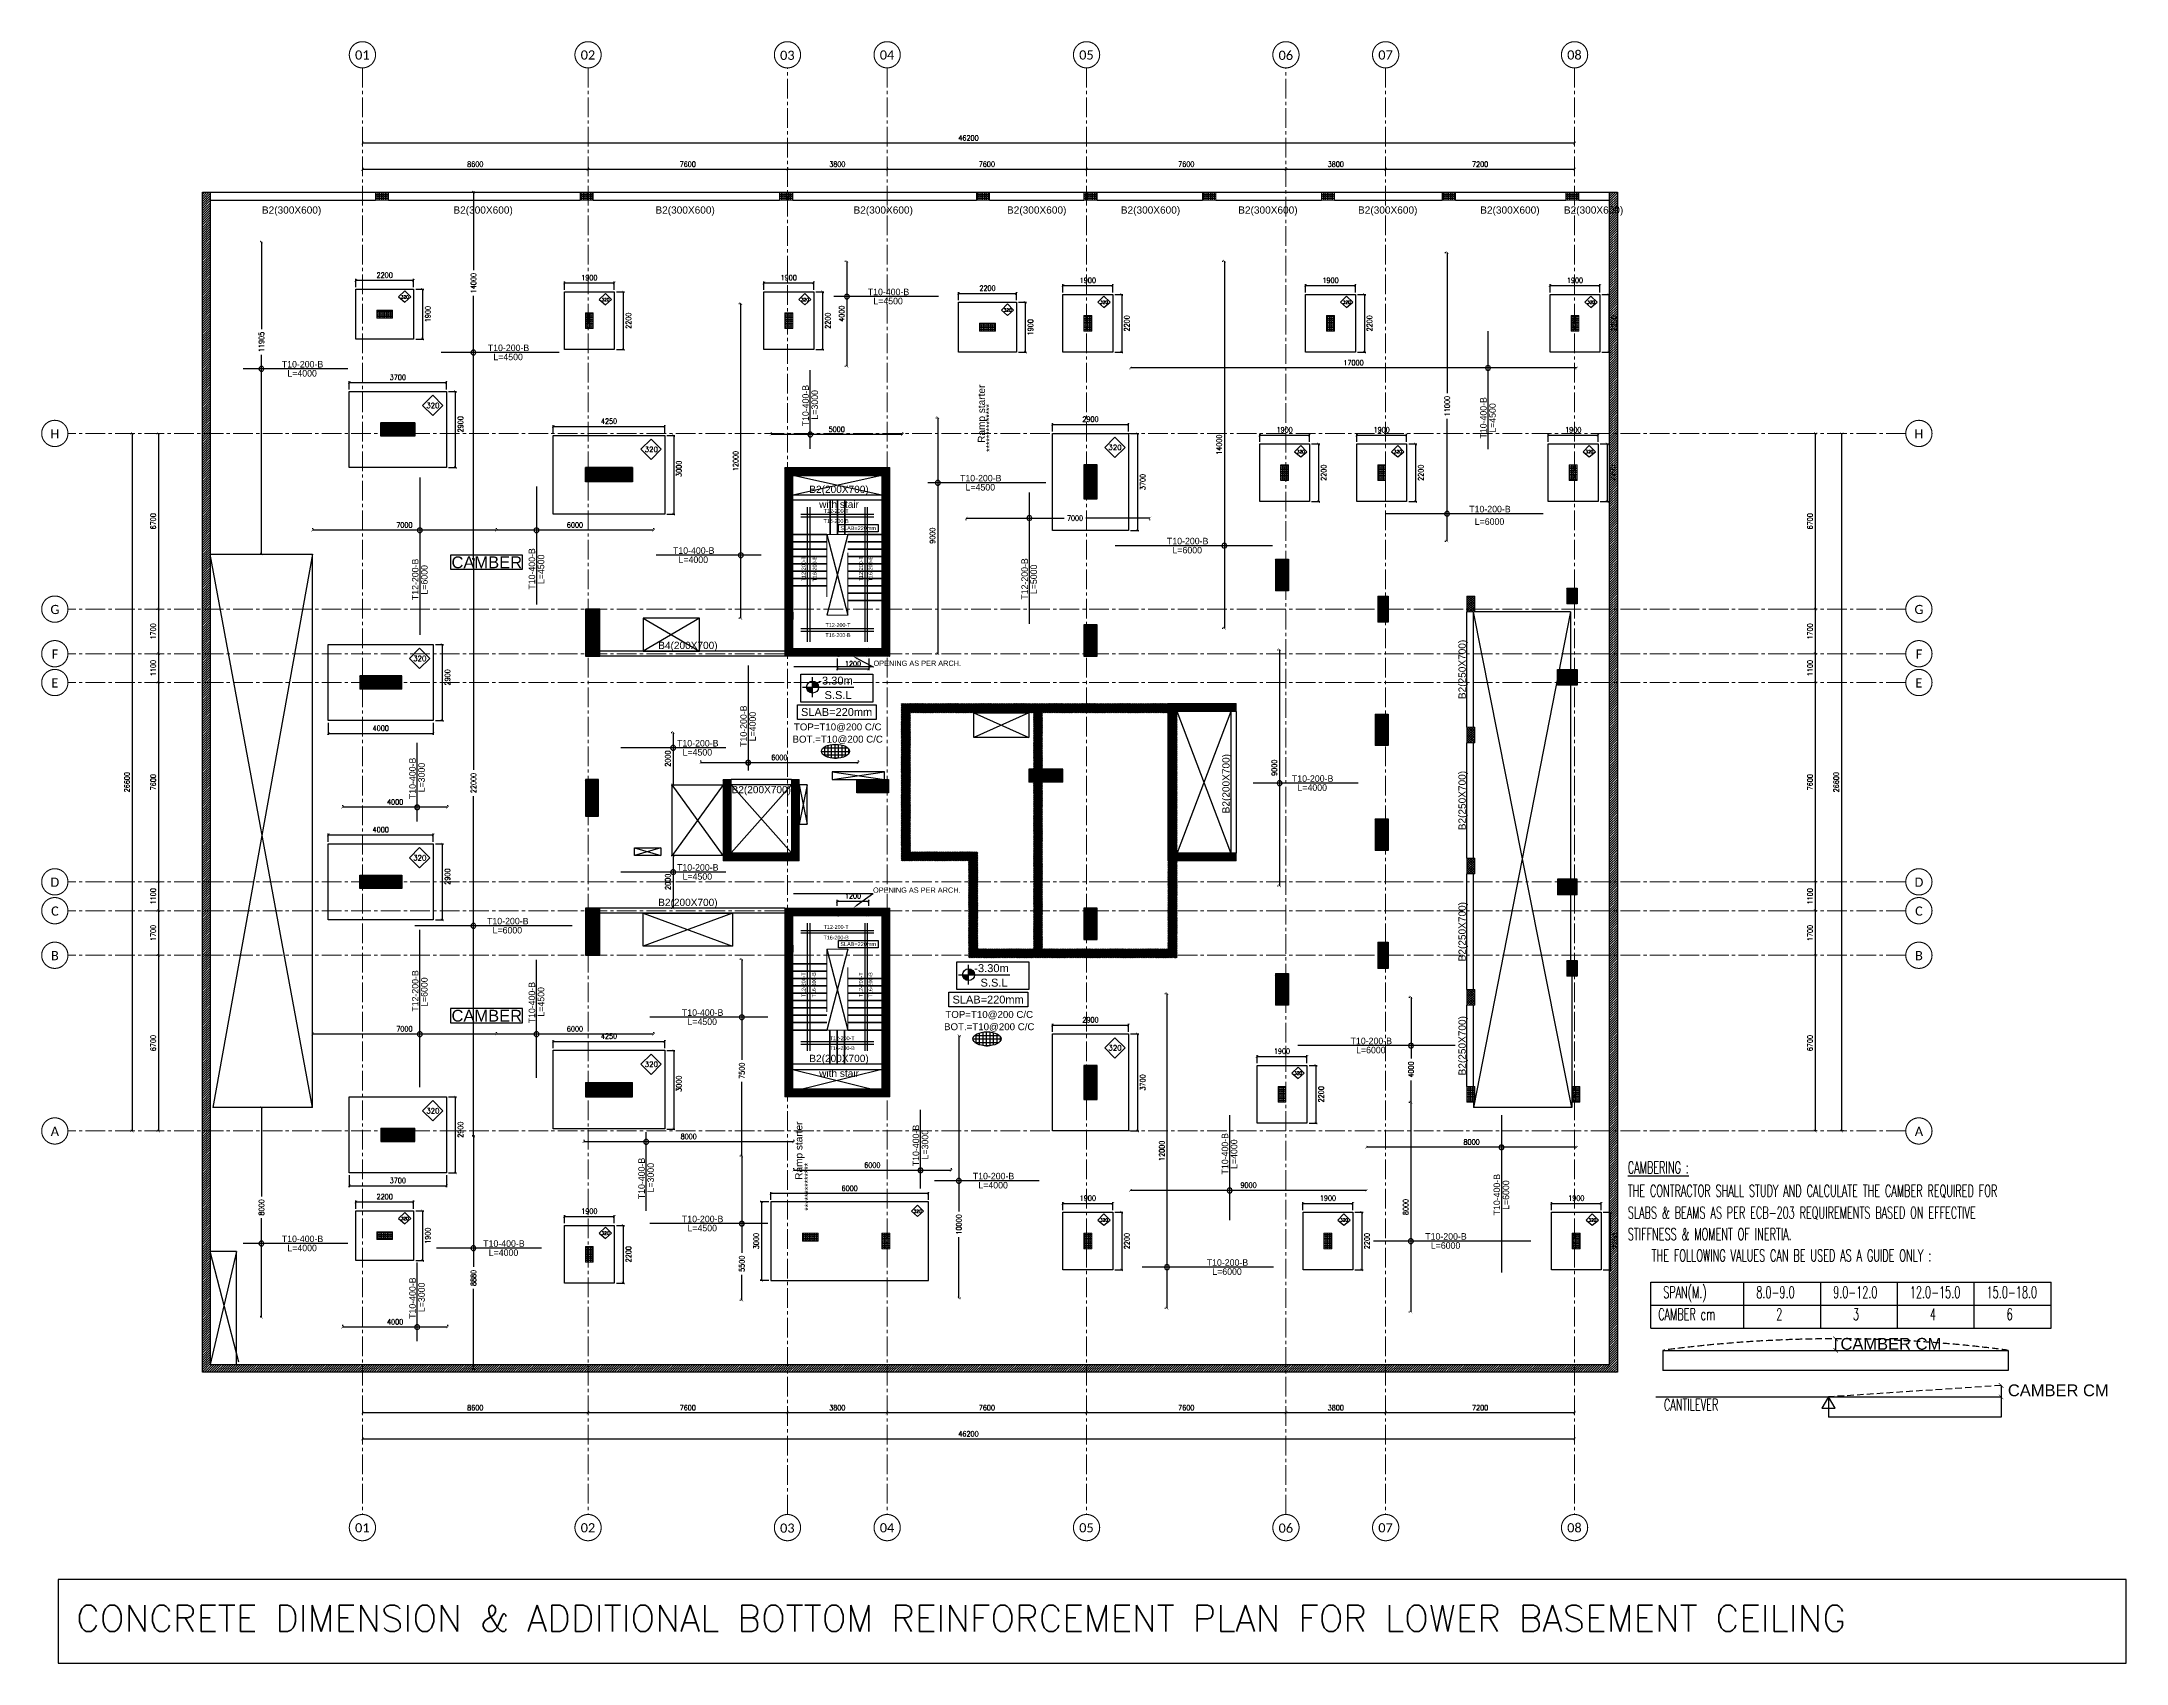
# Model space of a CAD drawing. Header units: millimetres. Extents: x -967280 to 3852, y 2833 to 1955156.
# Drawn here: x -653053 to -573599, y 466936 to 528777 of the extents above; entities that cross this region are included whole.
import ezdxf
from ezdxf import colors
from ezdxf.entities.mleader import LeaderData, LeaderLine
from ezdxf.enums import TextEntityAlignment as Align
from ezdxf.math import Vec2, Vec3

# ---------------------------------------------------------------- set-up
doc = ezdxf.new("R2010")
doc.units = ezdxf.units.MM
doc.header["$LTSCALE"] = 1000
doc.header["$PDMODE"] = 35
doc.header["$PDSIZE"] = 25
for name, pattern in [('$0$DASHED2', [0.375, 0.25, -0.125]), ('Columns_Structural070816$0$CENTER2', [1.125, 0.75, -0.125, 0.125, -0.125]), ('DASHED2', [0.375, 0.25, -0.125]), ('HIDDEN', [0.375, 0.25, -0.125]), ('HRZN_Line-Ptrn-Sold', [9144001.0, 9144000.0, -1]), ('Overhead', [3.96875, 2.38125, -1.5875]), ('XREF-ST-FRAMING 1ST FLOOR$0$CENTER', [50.8, 31.75, -6.35, 6.35, -6.35]), ('XREF-ST-FRAMING 1ST FLOOR$0$HIDDEN2', [0.1875, 0.125, -0.0625])]:
    doc.linetypes.add(name, pattern=pattern)
for name, color, linetype in [('_N-DIM 3', 7, 'Continuous'), ('A-ANNO-TEXT-25', 7, 'Continuous'), ('B05-FIRST FLOOR PLAN$0$STR_ROOF RFT$0$S-SYMB', 30, 'Continuous'), ('DIMENSION', 2, 'Continuous'), ('R.C. footing', 4, 'Continuous'), ('RIB', 5, 'Continuous'), ('S - BATH Hach', 1, 'Continuous'), ('S - col hach', 1, 'Continuous'), ('S - dot', 1, 'Continuous'), ('S -Beams', 2, 'Continuous'), ('S-OPENING', 4, 'Continuous'), ('S-TEXT', 2, 'Continuous'), ('SLAB', 210, 'Continuous'), ('ST-LEVEL', 3, 'Continuous'), ('st_cir_mesh', 2, 'Continuous'), ('text', 3, 'Continuous'), ('XREF-ST-FRAMING 1ST FLOOR$0$ST-BEAM', 4, 'XREF-ST-FRAMING 1ST FLOOR$0$HIDDEN2'), ('XREF-ST-FRAMING 1ST FLOOR$0$ST-BEAM MARK', 3, 'Continuous'), ('XREF-ST-FRAMING 1ST FLOOR$0$ST-SLAB TH. TXT', 3, 'Continuous')]:
    doc.layers.add(name, color=color, linetype=linetype)
for name, color, linetype, lineweight in [('A-AX-ATT-100', 7, 'HRZN_Line-Ptrn-Sold', 18), ('A-STAIR', 1, 'HRZN_Line-Ptrn-Sold', 13), ('S - column', 6, 'Continuous', 60), ('S - stair', 3, 'Continuous', 40), ('S-TEXT-1', 3, 'Continuous', 20), ('S-TEXT-3', 8, 'Continuous', 13), ('ST-000-AXIS', 9, 'Columns_Structural070816$0$CENTER2', 9), ('ST-203-SLAB-TXT', 7, 'Continuous', 30), ('ST-RFT-BOT', 2, '$0$DASHED2', 30)]:
    doc.layers.add(name, color=color, linetype=linetype, lineweight=lineweight)
doc.styles.add('ARAB', font='xarb.shx', dxfattribs={"width": 0.7, "height": 250})
doc.styles.add('Arial', font='arial.ttf', dxfattribs={"height": 317.5})
doc.styles.add('B05-FIRST FLOOR PLAN$0$T25-100', font='STENCIL.shx', dxfattribs={"height": 250})
doc.styles.add('B05-FIRST FLOOR PLAN$0$XS-Roof RFT$0$T25-100', font='STENCIL.shx', dxfattribs={"height": 250})
doc.styles.add('Calibri_2', font='calibri.ttf', dxfattribs={"height": 300})
doc.styles.add('ISO', font='isocp2.shx', dxfattribs={"width": 0.8})
doc.styles.add('rom 0.5', font='romans.shx', dxfattribs={"width": 0.6})
doc.styles.add('ROMANC', font='romanc.shx')
doc.styles.get("Standard").update_dxf_attribs({"font": 'x-arab.shx'})
doc.styles.add('STRECTURAL', font='arial.ttf')
doc.styles.add('TUNELNO', font='romans.shx', dxfattribs={"width": 0.9})
doc.styles.add('TXT DIM 25', font='arial.ttf')
doc.styles.add('XREF-ST-FRAMING 1ST FLOOR$0$ROMANS-TITLE', font='ROMANS.shx', dxfattribs={"width": 0.8})
doc.styles.add('XREF-ST-FRAMING 1ST FLOOR$0$STRECTURAL', font='arial.ttf')
doc.dimstyles.new('ARROW', dxfattribs={"dimtxt": 0.15, "dimasz": 0.08, "dimexe": 0.04, "dimexo": 0.04, "dimgap": 0.04, "dimtad": 1, "dimzin": 1, "dimdsep": 46, "dimtxsty": 'Standard', "dimblk": 'ARCHTICK', "dimcen": 0.08, "dimclrd": 8, "dimclre": 8, "dimclrt": 30, "dimadec": 0, "dimazin": 0, "dimtfac": 2, "dimtix": 1, "dimtmove": 2, "dimatfit": 3, "dimldrblk": 'ARCHTICK', "dimfxl": 0.04, "dimtolj": 1, "dimtzin": 1, "dimlwd": -1, "dimarcsym": 0})
doc.dimstyles.new('Copy(2) of DSEC', dxfattribs={"dimtxt": 200, "dimasz": 100, "dimexe": 50, "dimexo": 80, "dimgap": 100, "dimtad": 1, "dimdec": 0, "dimrnd": 5, "dimzin": 0, "dimdsep": 46, "dimtxsty": 'TUNELNO', "dimblk": 'ARCHTICK', "dimcen": 0.09, "dimclrd": 1, "dimclre": 1, "dimclrt": 3, "dimadec": 0, "dimazin": 0, "dimtfac": 0.78125, "dimtdec": 0, "dimtix": 1, "dimtmove": 2, "dimatfit": 3, "dimldrblk": 'ARCHTICK', "dimfxl": 1, "dimtolj": 1, "dimtzin": 0, "dimarcsym": 0})
pattern_1 = [(90, (-416898.87, -510339.72), (-69.85, 4e-15), [50.8, -19.05]), (180, (-416898.87, -510339.72), (-9e-15, -69.85), [50.8, -19.05])]
pattern_2 = [(90, (-416898.87, -510439.72), (-69.85, 4e-15), [50.8, -19.05]), (180, (-416898.87, -510439.72), (-9e-15, -69.85), [50.8, -19.05])]
pattern_3 = [(90, (-416898.87, -510539.72), (-69.85, 4e-15), [50.8, -19.05]), (180, (-416898.87, -510539.72), (-9e-15, -69.85), [50.8, -19.05])]
pattern_4 = [(45, (193250.144, -596912.31), (-22.4506403, 22.4506403), [])]
pattern_5 = [(45, (-119733.897, -851549.915), (-22.4506403, 22.4506403), [])]
pattern_6 = [(45, (907727.56, 223202.353), (-22.4506403, 22.4506403), [])]
pattern_7 = [(45, (-410798.87, -446239.72), (-44.9012806, 44.9012806), []), (135, (-410798.87, -446239.72), (-44.9012806, -44.9012806), [])]
pattern_8 = [(45, (267355.482, 2525.568), (-11.22532015, 11.22532015), []), (135, (267355.482, 2525.568), (-11.22532015, -11.22532015), [])]
pattern_9 = [(90, (613578.686, -423037.37), (-69.85, 4e-15), [50.8, -19.05]), (180, (613578.686, -423037.37), (-9e-15, -69.85), [50.8, -19.05])]
pattern_10 = [(90, (613528.686, -423037.37), (-69.85, 4e-15), [50.8, -19.05]), (180, (613528.686, -423037.37), (-9e-15, -69.85), [50.8, -19.05])]

# ---------------------------------------------------------------- blocks, each defined once
blk = doc.blocks.new('00_block1010')
at = {"layer": 'S-TEXT-1', "style": 'ISO', "width": 0.8}
for tag, p in [('LINE_2', (41, 44)), ('LINE_1', (41, 75))]:
    blk.add_attdef(tag, text='', height=22.5, dxfattribs=at).set_placement(p, align=Align.CENTER)
at = {"layer": 'S-TEXT-3', "style": 'ISO', "width": 0.8}
blk.add_attdef('LINE_3', text='', height=18, dxfattribs=at).set_placement((41, 13), align=Align.CENTER)
blk = doc.blocks.new('XREF-ST-FRAMING 1ST FLOOR$0$A-LVL_FFL-SSL')
at = {"layer": 'XREF-ST-FRAMING 1ST FLOOR$0$ST-SLAB TH. TXT', "ltscale": 800}
h = blk.add_hatch(color=256, dxfattribs=at)
h.paths.add_polyline_path([(0, 0), (150, 0, 0.414214), (0, 150)])
h.paths.add_polyline_path([(0, -150), (0, 0), (-150, 0, 0.414214)])
at = {"layer": 'XREF-ST-FRAMING 1ST FLOOR$0$ST-SLAB TH. TXT'}
for p, q in [((-250, 0), (250, 0)), ((0, -250), (0, 250))]:
    blk.add_line(p, q, dxfattribs=at)
at = {"layer": 'XREF-ST-FRAMING 1ST FLOOR$0$ST-SLAB TH. TXT', "ltscale": 800}
blk.add_line((0, 0), (1037, 0), dxfattribs=at)
at = {"layer": 'XREF-ST-FRAMING 1ST FLOOR$0$ST-SLAB TH. TXT'}
blk.add_circle((0, 0), 150, dxfattribs=at)
at = {"layer": 'XREF-ST-FRAMING 1ST FLOOR$0$ST-SLAB TH. TXT', "ltscale": 800, "style": 'XREF-ST-FRAMING 1ST FLOOR$0$ROMANS-TITLE', "width": 0.8}
for tag, p in [('FLOOR-LEVEL-FFL', (300, 100)), ('FLOOR-LEVEL-SSL', (300, -300))]:
    blk.add_attdef(tag, p, '', height=200, dxfattribs=at)
blk = doc.blocks.new('_ArchTick')
at = {"color": 0, "linetype": 'ByBlock', "const_width": 0.15}
blk.add_lwpolyline([(-0.5, -0.5), (0.5, 0.5)], dxfattribs=at)
blk = doc.blocks.new('*D1085')
at = {"layer": '_N-DIM 3', "color": 1, "linetype": 'Continuous', "lineweight": -2, "ltscale": 30, "transparency": 16777216}
for p, q in [((-644709, 521142), (-644729, 521142)), ((-644679, 521142), (-644679, 517817)), ((-644679, 509237), (-644679, 516837)), ((-644709, 509237), (-644729, 509237))]:
    blk.add_line(p, q, dxfattribs=at)
at = {"layer": 'Defpoints', "color": 0, "linetype": 'Continuous', "ltscale": 30, "transparency": 16777216}
for p in [(-644679, 521142), (-644629, 521142), (-644629, 509237)]:
    blk.add_point(p, dxfattribs=at)
at = {"layer": '_N-DIM 3', "color": 1, "linetype": 'Continuous', "lineweight": -2, "ltscale": 30, "transparency": 16777216, "xscale": 100, "yscale": 100, "zscale": 100}
for p, rotation in [((-644679, 521142), 90), ((-644679, 509237), 270)]:
    blk.add_blockref('_ArchTick', p, dxfattribs=dict(at, rotation=rotation))
at = {"layer": '_N-DIM 3', "color": 3, "linetype": 'Continuous', "ltscale": 30, "transparency": 16777216, "insert": (-644679, 517327), "char_height": 200, "attachment_point": 5, "rotation": 90, "style": 'TUNELNO'}
blk.add_mtext('\\A1;11905', dxfattribs=at)
blk = doc.blocks.new('*D1086')
at = {"layer": '_N-DIM 3', "color": 1, "linetype": 'Continuous', "lineweight": -2, "ltscale": 30, "transparency": 16777216}
for p, q in [((-626484, 518787), (-626454, 518787)), ((-626404, 506787), (-626404, 518787)), ((-626484, 506787), (-626454, 506787))]:
    blk.add_line(p, q, dxfattribs=at)
at = {"layer": 'Defpoints', "color": 0, "linetype": 'Continuous', "ltscale": 30, "transparency": 16777216}
for p in [(-626404, 518787), (-626404, 518787), (-626404, 506787)]:
    blk.add_point(p, dxfattribs=at)
at = {"layer": '_N-DIM 3', "color": 1, "linetype": 'Continuous', "lineweight": -2, "ltscale": 30, "transparency": 16777216, "xscale": 100, "yscale": 100, "zscale": 100}
for p, rotation in [((-626404, 518787), 90), ((-626404, 506787), 270)]:
    blk.add_blockref('_ArchTick', p, dxfattribs=dict(at, rotation=rotation))
at = {"layer": '_N-DIM 3', "color": 3, "linetype": 'Continuous', "ltscale": 30, "transparency": 16777216, "insert": (-626604, 512787), "char_height": 200, "attachment_point": 5, "rotation": 90, "style": 'TUNELNO'}
blk.add_mtext('\\A1;12000', dxfattribs=at)
blk = doc.blocks.new('*D1087')
at = {"layer": '_N-DIM 3', "color": 1, "linetype": 'Continuous', "lineweight": -2, "ltscale": 30, "transparency": 16777216}
for p, q in [((-618094, 490865), (-618094, 484162)), ((-618037, 490865), (-618044, 490865)), ((-618094, 480865), (-618094, 483182)), ((-618037, 480865), (-618044, 480865))]:
    blk.add_line(p, q, dxfattribs=at)
at = {"layer": 'Defpoints', "color": 0, "linetype": 'Continuous', "ltscale": 30, "transparency": 16777216}
for p in [(-618117, 490865), (-618117, 480865), (-618094, 480865)]:
    blk.add_point(p, dxfattribs=at)
at = {"layer": '_N-DIM 3', "color": 1, "linetype": 'Continuous', "lineweight": -2, "ltscale": 30, "transparency": 16777216, "xscale": 100, "yscale": 100, "zscale": 100}
for p, rotation in [((-618094, 490865), 90), ((-618094, 480865), 270)]:
    blk.add_blockref('_ArchTick', p, dxfattribs=dict(at, rotation=rotation))
at = {"layer": '_N-DIM 3', "color": 3, "linetype": 'Continuous', "ltscale": 30, "transparency": 16777216, "insert": (-618094, 483672), "char_height": 200, "attachment_point": 5, "rotation": 90, "style": 'TUNELNO'}
blk.add_mtext('\\A1;10000', dxfattribs=at)
blk = doc.blocks.new('*D1038')
at = {"layer": '_N-DIM 3', "color": 1, "linetype": 'Continuous', "lineweight": -2, "ltscale": 30, "transparency": 16777216}
for p, q in [((-605951, 505587), (-605921, 505587)), ((-605871, 505587), (-605871, 496587)), ((-605951, 496587), (-605921, 496587))]:
    blk.add_line(p, q, dxfattribs=at)
at = {"layer": 'Defpoints', "color": 0, "linetype": 'Continuous', "ltscale": 30, "transparency": 16777216}
for p in [(-605871, 505587), (-605871, 496587), (-605871, 496587)]:
    blk.add_point(p, dxfattribs=at)
at = {"layer": '_N-DIM 3', "color": 1, "linetype": 'Continuous', "lineweight": -2, "ltscale": 30, "transparency": 16777216, "xscale": 100, "yscale": 100, "zscale": 100}
for p, rotation in [((-605871, 505587), 90), ((-605871, 496587), 270)]:
    blk.add_blockref('_ArchTick', p, dxfattribs=dict(at, rotation=rotation))
at = {"layer": '_N-DIM 3', "color": 3, "linetype": 'Continuous', "ltscale": 30, "transparency": 16777216, "insert": (-606071, 501087), "char_height": 200, "attachment_point": 5, "rotation": 90, "style": 'TUNELNO'}
blk.add_mtext('\\A1;9000', dxfattribs=at)
blk = doc.blocks.new('*D1039')
at = {"layer": '_N-DIM 3', "color": 1, "linetype": 'Continuous', "lineweight": -2, "ltscale": 30, "transparency": 16777216}
for p, q in [((-600941, 488337), (-600916, 488337)), ((-600866, 488337), (-600866, 480337)), ((-600941, 480337), (-600916, 480337))]:
    blk.add_line(p, q, dxfattribs=at)
at = {"layer": 'Defpoints', "color": 0, "linetype": 'Continuous', "ltscale": 30, "transparency": 16777216}
for p in [(-600861, 488337), (-600866, 480337), (-600861, 480337)]:
    blk.add_point(p, dxfattribs=at)
at = {"layer": '_N-DIM 3', "color": 1, "linetype": 'Continuous', "lineweight": -2, "ltscale": 30, "transparency": 16777216, "xscale": 100, "yscale": 100, "zscale": 100}
for p, rotation in [((-600866, 488337), 90), ((-600866, 480337), 270)]:
    blk.add_blockref('_ArchTick', p, dxfattribs=dict(at, rotation=rotation))
at = {"layer": '_N-DIM 3', "color": 3, "linetype": 'Continuous', "ltscale": 30, "transparency": 16777216, "insert": (-601066, 484337), "char_height": 200, "attachment_point": 5, "rotation": 90, "style": 'TUNELNO'}
blk.add_mtext('\\A1;8000', dxfattribs=at)
blk = doc.blocks.new('*D1040')
at = {"layer": '_N-DIM 3', "color": 1, "linetype": 'Continuous', "lineweight": -2, "ltscale": 30, "transparency": 16777216}
for p, q in [((-600941, 492337), (-600911, 492337)), ((-600861, 492337), (-600861, 489999)), ((-600861, 488337), (-600861, 489164)), ((-600941, 488337), (-600911, 488337))]:
    blk.add_line(p, q, dxfattribs=at)
at = {"layer": 'Defpoints', "color": 0, "linetype": 'Continuous', "ltscale": 30, "transparency": 16777216}
for p in [(-600861, 492337), (-600861, 492337), (-600861, 488337)]:
    blk.add_point(p, dxfattribs=at)
at = {"layer": '_N-DIM 3', "color": 1, "linetype": 'Continuous', "lineweight": -2, "ltscale": 30, "transparency": 16777216, "xscale": 100, "yscale": 100, "zscale": 100}
for p, rotation in [((-600861, 492337), 90), ((-600861, 488337), 270)]:
    blk.add_blockref('_ArchTick', p, dxfattribs=dict(at, rotation=rotation))
at = {"layer": '_N-DIM 3', "color": 3, "linetype": 'Continuous', "ltscale": 30, "transparency": 16777216, "insert": (-600861, 489581), "char_height": 200, "attachment_point": 5, "rotation": 90, "style": 'TUNELNO'}
blk.add_mtext('\\A1;4000', dxfattribs=at)
blk = doc.blocks.new('*D1041')
at = {"layer": '_N-DIM 3', "color": 1, "linetype": 'Continuous', "lineweight": -2, "ltscale": 30, "transparency": 16777216}
for p, q in [((-599568, 520731), (-599538, 520731)), ((-599488, 520731), (-599488, 515369)), ((-599488, 509731), (-599488, 514389)), ((-599568, 509731), (-599538, 509731))]:
    blk.add_line(p, q, dxfattribs=at)
at = {"layer": 'Defpoints', "color": 0, "linetype": 'Continuous', "ltscale": 30, "transparency": 16777216}
for p in [(-599488, 520731), (-599488, 509731), (-599488, 509731)]:
    blk.add_point(p, dxfattribs=at)
at = {"layer": '_N-DIM 3', "color": 1, "linetype": 'Continuous', "lineweight": -2, "ltscale": 30, "transparency": 16777216, "xscale": 100, "yscale": 100, "zscale": 100}
for p, rotation in [((-599488, 520731), 90), ((-599488, 509731), 270)]:
    blk.add_blockref('_ArchTick', p, dxfattribs=dict(at, rotation=rotation))
at = {"layer": '_N-DIM 3', "color": 3, "linetype": 'Continuous', "ltscale": 30, "transparency": 16777216, "insert": (-599488, 514879), "char_height": 200, "attachment_point": 5, "rotation": 90, "style": 'TUNELNO'}
blk.add_mtext('\\A1;11000', dxfattribs=at)
blk = doc.blocks.new('*D1042')
at = {"layer": '_N-DIM 3', "color": 1, "linetype": 'Continuous', "lineweight": -2, "ltscale": 30, "transparency": 16777216}
for p, q in [((-618979, 514437), (-618949, 514437)), ((-618899, 514437), (-618899, 505437)), ((-618979, 505437), (-618949, 505437))]:
    blk.add_line(p, q, dxfattribs=at)
at = {"layer": 'Defpoints', "color": 0, "linetype": 'Continuous', "ltscale": 30, "transparency": 16777216}
for p in [(-618899, 514437), (-618899, 505437), (-618899, 505437)]:
    blk.add_point(p, dxfattribs=at)
at = {"layer": '_N-DIM 3', "color": 1, "linetype": 'Continuous', "lineweight": -2, "ltscale": 30, "transparency": 16777216, "xscale": 100, "yscale": 100, "zscale": 100}
for p, rotation in [((-618899, 514437), 90), ((-618899, 505437), 270)]:
    blk.add_blockref('_ArchTick', p, dxfattribs=dict(at, rotation=rotation))
at = {"layer": '_N-DIM 3', "color": 3, "linetype": 'Continuous', "ltscale": 30, "transparency": 16777216, "insert": (-619099, 509937), "char_height": 200, "attachment_point": 5, "rotation": 90, "style": 'TUNELNO'}
blk.add_mtext('\\A1;9000', dxfattribs=at)
blk = doc.blocks.new('*D1043')
at = {"layer": '_N-DIM 3', "color": 1, "linetype": 'Continuous', "lineweight": -2, "ltscale": 30, "transparency": 16777216}
for p, q in [((-608057, 520410), (-608027, 520410)), ((-607977, 520410), (-607977, 506410)), ((-608057, 506410), (-608027, 506410))]:
    blk.add_line(p, q, dxfattribs=at)
at = {"layer": 'Defpoints', "color": 0, "linetype": 'Continuous', "ltscale": 30, "transparency": 16777216}
for p in [(-607977, 520410), (-607977, 506410), (-607977, 506410)]:
    blk.add_point(p, dxfattribs=at)
at = {"layer": '_N-DIM 3', "color": 1, "linetype": 'Continuous', "lineweight": -2, "ltscale": 30, "transparency": 16777216, "xscale": 100, "yscale": 100, "zscale": 100}
for p, rotation in [((-607977, 520410), 90), ((-607977, 506410), 270)]:
    blk.add_blockref('_ArchTick', p, dxfattribs=dict(at, rotation=rotation))
at = {"layer": '_N-DIM 3', "color": 3, "linetype": 'Continuous', "ltscale": 30, "transparency": 16777216, "insert": (-608177, 513410), "char_height": 200, "attachment_point": 5, "rotation": 90, "style": 'TUNELNO'}
blk.add_mtext('\\A1;14000', dxfattribs=at)
blk = doc.blocks.new('*D1044')
at = {"layer": '_N-DIM 3', "color": 1, "linetype": 'Continuous', "lineweight": -2, "ltscale": 30, "transparency": 16777216}
for p, q in [((-610244, 492479), (-610214, 492479)), ((-610164, 492479), (-610164, 480479)), ((-610244, 480479), (-610214, 480479))]:
    blk.add_line(p, q, dxfattribs=at)
at = {"layer": 'Defpoints', "color": 0, "linetype": 'Continuous', "ltscale": 30, "transparency": 16777216}
for p in [(-610164, 492479), (-610164, 480479), (-610164, 480479)]:
    blk.add_point(p, dxfattribs=at)
at = {"layer": '_N-DIM 3', "color": 1, "linetype": 'Continuous', "lineweight": -2, "ltscale": 30, "transparency": 16777216, "xscale": 100, "yscale": 100, "zscale": 100}
for p, rotation in [((-610164, 492479), 90), ((-610164, 480479), 270)]:
    blk.add_blockref('_ArchTick', p, dxfattribs=dict(at, rotation=rotation))
at = {"layer": '_N-DIM 3', "color": 3, "linetype": 'Continuous', "ltscale": 30, "transparency": 16777216, "insert": (-610364, 486479), "char_height": 200, "attachment_point": 5, "rotation": 90, "style": 'TUNELNO'}
blk.add_mtext('\\A1;12000', dxfattribs=at)
blk = doc.blocks.new('*D1045')
at = {"layer": '_N-DIM 3', "color": 1, "linetype": 'Continuous', "lineweight": -2, "ltscale": 30, "transparency": 16777216}
for p, q in [((-626447, 493787), (-626418, 493787)), ((-626368, 493787), (-626368, 489950)), ((-626368, 486287), (-626368, 489116)), ((-626447, 486287), (-626418, 486287))]:
    blk.add_line(p, q, dxfattribs=at)
at = {"layer": 'Defpoints', "color": 0, "linetype": 'Continuous', "ltscale": 30, "transparency": 16777216}
for p in [(-626368, 493787), (-626367, 493787), (-626367, 486287)]:
    blk.add_point(p, dxfattribs=at)
at = {"layer": '_N-DIM 3', "color": 1, "linetype": 'Continuous', "lineweight": -2, "ltscale": 30, "transparency": 16777216, "xscale": 100, "yscale": 100, "zscale": 100}
for p, rotation in [((-626368, 493787), 90), ((-626368, 486287), 270)]:
    blk.add_blockref('_ArchTick', p, dxfattribs=dict(at, rotation=rotation))
at = {"layer": '_N-DIM 3', "color": 3, "linetype": 'Continuous', "ltscale": 30, "transparency": 16777216, "insert": (-626368, 489533), "char_height": 200, "attachment_point": 5, "rotation": 90, "style": 'TUNELNO'}
blk.add_mtext('\\A1;7500', dxfattribs=at)
blk = doc.blocks.new('*D1046')
at = {"layer": '_N-DIM 3', "color": 1, "linetype": 'Continuous', "lineweight": -2, "ltscale": 30, "transparency": 16777216}
for p, q in [((-636550, 509038), (-636648, 509038)), ((-636598, 509038), (-636598, 501009)), ((-636598, 487037), (-636598, 500003)), ((-636550, 487037), (-636648, 487037))]:
    blk.add_line(p, q, dxfattribs=at)
at = {"layer": 'Defpoints', "color": 0, "linetype": 'Continuous', "ltscale": 30, "transparency": 16777216}
for p in [(-636470, 509038), (-636598, 487037), (-636470, 487037)]:
    blk.add_point(p, dxfattribs=at)
at = {"layer": '_N-DIM 3', "color": 1, "linetype": 'Continuous', "lineweight": -2, "ltscale": 30, "transparency": 16777216, "xscale": 100, "yscale": 100, "zscale": 100}
for p, rotation in [((-636598, 509038), 90), ((-636598, 487037), 270)]:
    blk.add_blockref('_ArchTick', p, dxfattribs=dict(at, rotation=rotation))
at = {"layer": '_N-DIM 3', "color": 3, "linetype": 'Continuous', "ltscale": 30, "transparency": 16777216, "insert": (-636598, 500506), "char_height": 200, "attachment_point": 5, "rotation": 90, "style": 'TUNELNO'}
blk.add_mtext('\\A1;22000', dxfattribs=at)
blk = doc.blocks.new('*D1047')
at = {"layer": '_N-DIM 3', "color": 1, "linetype": 'Continuous', "lineweight": -2, "ltscale": 30, "transparency": 16777216}
for p, q in [((-635729, 510225), (-635729, 510195)), ((-629729, 510145), (-635729, 510145)), ((-629729, 510225), (-629729, 510195))]:
    blk.add_line(p, q, dxfattribs=at)
at = {"layer": 'Defpoints', "color": 0, "linetype": 'Continuous', "ltscale": 30, "transparency": 16777216}
for p in [(-635729, 510145), (-635729, 510145), (-629729, 510145)]:
    blk.add_point(p, dxfattribs=at)
at = {"layer": '_N-DIM 3', "color": 1, "linetype": 'Continuous', "lineweight": -2, "ltscale": 30, "transparency": 16777216, "xscale": 100, "yscale": 100, "zscale": 100, "rotation": 180}
blk.add_blockref('_ArchTick', (-635729, 510145), dxfattribs=at)
at = {"layer": '_N-DIM 3', "color": 1, "linetype": 'Continuous', "lineweight": -2, "ltscale": 30, "transparency": 16777216, "xscale": 100, "yscale": 100, "zscale": 100}
blk.add_blockref('_ArchTick', (-629729, 510145), dxfattribs=at)
at = {"layer": '_N-DIM 3', "color": 3, "linetype": 'Continuous', "ltscale": 30, "transparency": 16777216, "insert": (-632729, 510345), "char_height": 200, "attachment_point": 5, "style": 'TUNELNO'}
blk.add_mtext('\\A1;6000', dxfattribs=at)
blk = doc.blocks.new('*D1048')
at = {"layer": '_N-DIM 3', "color": 1, "linetype": 'Continuous', "lineweight": -2, "ltscale": 30, "transparency": 16777216}
for p, q in [((-627937, 501361), (-627937, 501331)), ((-621937, 501361), (-621937, 501331)), ((-621937, 501281), (-627937, 501281))]:
    blk.add_line(p, q, dxfattribs=at)
at = {"layer": 'Defpoints', "color": 0, "linetype": 'Continuous', "ltscale": 30, "transparency": 16777216}
for p in [(-627937, 501281), (-627937, 501281), (-621937, 501281)]:
    blk.add_point(p, dxfattribs=at)
at = {"layer": '_N-DIM 3', "color": 1, "linetype": 'Continuous', "lineweight": -2, "ltscale": 30, "transparency": 16777216, "xscale": 100, "yscale": 100, "zscale": 100, "rotation": 180}
blk.add_blockref('_ArchTick', (-627937, 501281), dxfattribs=at)
at = {"layer": '_N-DIM 3', "color": 1, "linetype": 'Continuous', "lineweight": -2, "ltscale": 30, "transparency": 16777216, "xscale": 100, "yscale": 100, "zscale": 100}
blk.add_blockref('_ArchTick', (-621937, 501281), dxfattribs=at)
at = {"layer": '_N-DIM 3', "color": 3, "linetype": 'Continuous', "ltscale": 30, "transparency": 16777216, "insert": (-624937, 501481), "char_height": 200, "attachment_point": 5, "style": 'TUNELNO'}
blk.add_mtext('\\A1;6000', dxfattribs=at)
blk = doc.blocks.new('*D1049')
at = {"layer": '_N-DIM 3', "color": 1, "linetype": 'Continuous', "lineweight": -2, "ltscale": 30, "transparency": 16777216}
for p, q in [((-602554, 486665), (-602554, 486665)), ((-594554, 486615), (-602554, 486615)), ((-594554, 486665), (-594554, 486665))]:
    blk.add_line(p, q, dxfattribs=at)
at = {"layer": 'Defpoints', "color": 0, "linetype": 'Continuous', "ltscale": 30, "transparency": 16777216}
for p in [(-602554, 486615), (-602554, 486585), (-594554, 486585)]:
    blk.add_point(p, dxfattribs=at)
at = {"layer": '_N-DIM 3', "color": 1, "linetype": 'Continuous', "lineweight": -2, "ltscale": 30, "transparency": 16777216, "xscale": 100, "yscale": 100, "zscale": 100, "rotation": 180}
blk.add_blockref('_ArchTick', (-602554, 486615), dxfattribs=at)
at = {"layer": '_N-DIM 3', "color": 1, "linetype": 'Continuous', "lineweight": -2, "ltscale": 30, "transparency": 16777216, "xscale": 100, "yscale": 100, "zscale": 100}
blk.add_blockref('_ArchTick', (-594554, 486615), dxfattribs=at)
at = {"layer": '_N-DIM 3', "color": 3, "linetype": 'Continuous', "ltscale": 30, "transparency": 16777216, "insert": (-598554, 486815), "char_height": 200, "attachment_point": 5, "style": 'TUNELNO'}
blk.add_mtext('\\A1;8000', dxfattribs=at)
blk = doc.blocks.new('*D1050')
at = {"layer": '_N-DIM 3', "color": 1, "linetype": 'Continuous', "lineweight": -2, "ltscale": 30, "transparency": 16777216}
for p, q in [((-617816, 510609), (-614085, 510609)), ((-617816, 510529), (-617816, 510559)), ((-610815, 510609), (-613251, 510609)), ((-610815, 510529), (-610815, 510559))]:
    blk.add_line(p, q, dxfattribs=at)
at = {"layer": 'Defpoints', "color": 0, "linetype": 'Continuous', "ltscale": 30, "transparency": 16777216}
for p in [(-617816, 510609), (-610815, 510609), (-610815, 510609)]:
    blk.add_point(p, dxfattribs=at)
at = {"layer": '_N-DIM 3', "color": 1, "linetype": 'Continuous', "lineweight": -2, "ltscale": 30, "transparency": 16777216, "xscale": 100, "yscale": 100, "zscale": 100, "rotation": 180}
blk.add_blockref('_ArchTick', (-617816, 510609), dxfattribs=at)
at = {"layer": '_N-DIM 3', "color": 1, "linetype": 'Continuous', "lineweight": -2, "ltscale": 30, "transparency": 16777216, "xscale": 100, "yscale": 100, "zscale": 100}
blk.add_blockref('_ArchTick', (-610815, 510609), dxfattribs=at)
at = {"layer": '_N-DIM 3', "color": 3, "linetype": 'Continuous', "ltscale": 30, "transparency": 16777216, "insert": (-613668, 510609), "char_height": 200, "attachment_point": 5, "style": 'TUNELNO'}
blk.add_mtext('\\A1;7000', dxfattribs=at)
blk = doc.blocks.new('A$C46269fcd new')
at = {"layer": 'S - BATH Hach', "ltscale": 30, "transparency": 33554483}
h = blk.add_hatch(dxfattribs=at)
h.set_pattern_fill('ANSI31', color=1, scale=20)
h.set_pattern_definition([(45, (643184.17, -484711.8), (-44.9012806, 44.9012806), [])])
h.paths.add_polyline_path([(47835, 35800), (47835, -9200), (-6100, -9200), (-6100, 35800), (-5800, 35800), (-5800, -8900), (47535, -8900), (47535, 35800)])
at = {"layer": 'S - col hach', "true_color": 0xcd6928}
h = blk.add_hatch(dxfattribs=at)
h.set_pattern_fill('ANGLE', color=32, scale=10, angle=90)
h.set_pattern_definition([(90, (-414148.87, -510539.72), (-69.85, 4e-15), [50.8, -19.05]), (180, (-414148.87, -510539.72), (-9e-15, -69.85), [50.8, -19.05])])
h.paths.add_polyline_path([(550, 31300), (550, 31000), (1150, 31000), (1150, 31300)])
h = blk.add_hatch(dxfattribs=at)
h.set_pattern_fill('ANGLE', color=32, scale=10, angle=90)
h.set_pattern_definition(pattern_2)
h.paths.add_polyline_path([(8800, 31200), (8500, 31200), (8500, 30600), (8800, 30600)])
h = blk.add_hatch(dxfattribs=at)
h.set_pattern_fill('ANGLE', color=32, scale=10, angle=90)
h.set_pattern_definition(pattern_2)
h.paths.add_polyline_path([(16400, 31200), (16100, 31200), (16100, 30600), (16400, 30600)])
h = blk.add_hatch(dxfattribs=at)
h.set_pattern_fill('ANGLE', color=32, scale=10, angle=90)
h.set_pattern_definition(pattern_3)
h.paths.add_polyline_path([(27800, 31100), (27500, 31100), (27500, 30500), (27800, 30500)])
h = blk.add_hatch(dxfattribs=at)
h.set_pattern_fill('ANGLE', color=32, scale=10, angle=90)
h.set_pattern_definition(pattern_3)
h.paths.add_polyline_path([(37050, 31100), (36750, 31100), (36750, 30500), (37050, 30500)])
h = blk.add_hatch(dxfattribs=at)
h.set_pattern_fill('ANGLE', color=32, scale=10, angle=90)
h.set_pattern_definition(pattern_3)
h.paths.add_polyline_path([(46365, 31100), (46065, 31100), (46065, 30500), (46365, 30500)])
h = blk.add_hatch(dxfattribs=at)
h.set_pattern_fill('ANGLE', color=32, scale=10, angle=90)
h.set_pattern_definition(pattern_3)
h.paths.add_polyline_path([(23525, 30800), (23525, 30500), (24125, 30500), (24125, 30800)])
h = blk.add_hatch(dxfattribs=at)
h.set_pattern_fill('ANGLE', color=32, scale=10, angle=90)
h.set_pattern_definition([(90, (-416598.87, -510439.72), (-69.85, 4e-15), [50.8, -19.05]), (180, (-416598.87, -510439.72), (-9e-15, -69.85), [50.8, -19.05])])
h.paths.add_polyline_path([(35300, 25400), (35000, 25400), (35000, 24800), (35300, 24800)])
h = blk.add_hatch(dxfattribs=at)
h.set_pattern_fill('ANGLE', color=32, scale=10, angle=90)
h.set_pattern_definition([(90, (-416998.87, -510439.72), (-69.85, 4e-15), [50.8, -19.05]), (180, (-416998.87, -510439.72), (-9e-15, -69.85), [50.8, -19.05])])
h.paths.add_polyline_path([(39000, 25400), (38700, 25400), (38700, 24800), (39000, 24800)])
h = blk.add_hatch(dxfattribs=at)
h.set_pattern_fill('ANGLE', color=32, scale=10, angle=90)
h.set_pattern_definition([(90, (-416898.87, -510539.72), (-69.85, 4e-15), [50.8, -19.05]), (180, (-416898.87, -510539.72), (-9e-15, -69.85), [50.8, -19.05])])
h.paths.add_polyline_path([(46300, 25400), (46000, 25400), (46000, 24800), (46300, 24800)])
h = blk.add_hatch(dxfattribs=at)
h.set_pattern_fill('ANGLE', color=32, scale=10, angle=90)
h.set_pattern_definition([(90, (-418648.87, -504739.72), (-69.85, 4e-15), [50.8, -19.05]), (180, (-418648.87, -504739.72), (-9e-15, -69.85), [50.8, -19.05])])
h.paths.add_polyline_path([(35200, 1700), (34900, 1700), (34900, 1100), (35200, 1100)])
h = blk.add_hatch(dxfattribs=at)
h.set_pattern_fill('ANGLE', color=32, scale=10, angle=90)
h.set_pattern_definition(pattern_2)
h.paths.add_polyline_path([(42400, 1700), (42100, 1700), (42100, 1100), (42400, 1100)])
h = blk.add_hatch(dxfattribs=at)
h.set_pattern_fill('ANGLE', color=32, scale=10, angle=90)
h.set_pattern_definition(pattern_2)
h.paths.add_polyline_path([(46400, 1700), (46100, 1700), (46100, 1100), (46400, 1100)])
h = blk.add_hatch(dxfattribs=at)
h.set_pattern_fill('ANGLE', color=32, scale=10, angle=90)
h.set_pattern_definition([(90, (-414260.14, -510339.72), (-69.85, 4e-15), [50.8, -19.05]), (180, (-414260.14, -510339.72), (-9e-15, -69.85), [50.8, -19.05])])
h.paths.add_polyline_path([(550, -3843), (550, -4143), (1150, -4143), (1150, -3843)])
h = blk.add_hatch(dxfattribs=at)
h.set_pattern_fill('ANGLE', color=32, scale=10, angle=90)
h.set_pattern_definition([(90, (-416898.87, -510339.72), (-69.85, 4e-15), [50.8, -19.05]), (180, (-416898.87, -510339.72), (-9e-15, -69.85), [50.8, -19.05])])
h.paths.add_polyline_path([(16774, -3900), (16774, -4200), (17374, -4200), (17374, -3900)])
h = blk.add_hatch(dxfattribs=at)
h.set_pattern_fill('ANGLE', color=32, scale=10, angle=90)
h.set_pattern_definition(pattern_1)
h.paths.add_polyline_path([(20100, -3900), (19800, -3900), (19800, -4500), (20100, -4500)])
h = blk.add_hatch(dxfattribs=at)
h.set_pattern_fill('ANGLE', color=32, scale=10, angle=90)
h.set_pattern_definition([(90, (-416798.87, -510339.72), (-69.85, 4e-15), [50.8, -19.05]), (180, (-416798.87, -510339.72), (-9e-15, -69.85), [50.8, -19.05])])
h.paths.add_polyline_path([(27800, -3900), (27500, -3900), (27500, -4500), (27800, -4500)])
h = blk.add_hatch(dxfattribs=at)
h.set_pattern_fill('ANGLE', color=32, scale=10, angle=90)
h.set_pattern_definition(pattern_1)
h.paths.add_polyline_path([(36950, -3900), (36650, -3900), (36650, -4500), (36950, -4500)])
h = blk.add_hatch(dxfattribs=at)
h.set_pattern_fill('ANGLE', color=32, scale=10, angle=90)
h.set_pattern_definition(pattern_1)
h.paths.add_polyline_path([(46415, -3900), (46115, -3900), (46115, -4500), (46415, -4500)])
h = blk.add_hatch(dxfattribs=at)
h.set_pattern_fill('ANGLE', color=32, scale=10, angle=90)
h.set_pattern_definition([(90, (-416848.87, -510339.72), (-69.85, 4e-15), [50.8, -19.05]), (180, (-416848.87, -510339.72), (-9e-15, -69.85), [50.8, -19.05])])
h.paths.add_polyline_path([(8800, -4400), (8500, -4400), (8500, -5000), (8800, -5000)])
at = {"layer": 'R.C. footing'}
for p, q in [((-5800, 35800), (-5800, 35800)), ((47535, 35800), (47535, 35800))]:
    blk.add_line(p, q, dxfattribs=at)
at = {"layer": 'R.C. footing', "color": 4, "ltscale": 30}
blk.add_lwpolyline([(47835, 35800), (47835, -9200), (-6100, -9200), (-6100, 35800), (-5800, 35800), (-5800, -8900), (47535, -8900), (47535, 35800)], close=True, dxfattribs=at)
at = {"layer": 'S - column', "lineweight": 15}
for points in [[(550, 31300), (550, 31000), (1150, 31000), (1150, 31300)], [(8800, 31200), (8500, 31200), (8500, 30600), (8800, 30600)], [(16400, 31200), (16100, 31200), (16100, 30600), (16400, 30600)], [(27800, 31100), (27500, 31100), (27500, 30500), (27800, 30500)], [(37050, 31100), (36750, 31100), (36750, 30500), (37050, 30500)], [(46365, 31100), (46065, 31100), (46065, 30500), (46365, 30500)], [(23525, 30800), (23525, 30500), (24125, 30500), (24125, 30800)], [(35300, 25400), (35000, 25400), (35000, 24800), (35300, 24800)], [(39000, 25400), (38700, 25400), (38700, 24800), (39000, 24800)], [(46300, 25400), (46000, 25400), (46000, 24800), (46300, 24800)], [(35200, 1700), (34900, 1700), (34900, 1100), (35200, 1100)], [(42400, 1700), (42100, 1700), (42100, 1100), (42400, 1100)], [(46400, 1700), (46100, 1700), (46100, 1100), (46400, 1100)], [(550, -3843), (550, -4143), (1150, -4143), (1150, -3843)], [(16774, -3900), (16774, -4200), (17374, -4200), (17374, -3900)], [(20100, -3900), (19800, -3900), (19800, -4500), (20100, -4500)], [(27800, -3900), (27500, -3900), (27500, -4500), (27800, -4500)], [(36950, -3900), (36650, -3900), (36650, -4500), (36950, -4500)], [(46415, -3900), (46115, -3900), (46115, -4500), (46415, -4500)], [(8800, -4400), (8500, -4400), (8500, -5000), (8800, -5000)]]:
    blk.add_lwpolyline(points, close=True, dxfattribs=at)
blk = doc.blocks.new('FROM FOUNDATION TO UPPER LOWER BASEMENT_COLUMNS(new2)')
at = {"layer": 'S - col hach'}
h = blk.add_hatch(dxfattribs=at)
h.set_pattern_fill('ANSI31', color=256, scale=10, angle=90)
h.set_pattern_definition([(135, (1651950.9, 412690.996), (-22.4506403, -22.4506403), [])])
h.paths.add_polyline_path([(418899, 637440), (417599, 637440), (417599, 636940), (418899, 636940)])
h = blk.add_hatch(dxfattribs=at)
h.set_pattern_fill('ANSI31', color=256, scale=10)
h.set_pattern_definition([(45, (193250.144, -596912.31), (-22.4506403, 22.4506403), [])])
h.paths.add_polyline_path([(427199, 635190), (427199, 635740), (425399, 635740), (425399, 635190)])
h = blk.add_hatch(dxfattribs=at)
h.set_pattern_fill('ANSI31', color=256, scale=10)
h.set_pattern_definition(pattern_6)
h.paths.add_polyline_path([(436699, 635440), (436699, 628840), (436199, 628840), (436199, 628540), (436999, 628540), (436999, 635740), (432999, 635740), (432999, 628540), (433299, 628540), (434999, 628540), (434999, 628840), (433299, 628840), (433299, 635440)])
h = blk.add_hatch(dxfattribs=at)
h.set_pattern_fill('ANSI31', color=256, scale=10)
h.set_pattern_definition(pattern_4)
h.paths.add_polyline_path([(444899, 634540), (444899, 635840), (444399, 635840), (444399, 634540)])
h = blk.add_hatch(dxfattribs=at)
h.set_pattern_fill('ANSI31', color=256, scale=10)
h.set_pattern_definition([(45, (193250.144, -595212.31), (-22.4506403, 22.4506403), [])])
h.paths.add_polyline_path([(452199, 631040), (452199, 632240), (451699, 632240), (451699, 631040)])
h = blk.add_hatch(dxfattribs=at)
h.set_pattern_fill('ANSI31', color=256, scale=10)
h.set_pattern_definition(pattern_4)
h.paths.add_polyline_path([(463199, 630540), (463199, 631140), (462799, 631140), (462799, 630540), (462953, 630540)])
h = blk.add_hatch(dxfattribs=at)
h.set_pattern_fill('ANSI31', color=256, scale=10)
h.set_pattern_definition(pattern_5)
h.paths.add_polyline_path([(425949, 630340), (425399, 630340), (425399, 628540), (425949, 628540)])
h = blk.add_hatch(dxfattribs=at)
h.set_pattern_fill('ANSI31', color=256, scale=10)
h.set_pattern_definition(pattern_4)
h.paths.add_polyline_path([(455999, 629840), (455999, 630840), (455599, 630840), (455599, 629840)])
h = blk.add_hatch(dxfattribs=at)
h.set_pattern_fill('ANSI31', color=256, scale=10)
h.set_pattern_definition(pattern_4)
h.paths.add_polyline_path([(444899, 628540), (444899, 629740), (444399, 629740), (444399, 628540)])
h = blk.add_hatch(dxfattribs=at)
h.set_pattern_fill('ANSI31', color=256, scale=10)
h.set_pattern_definition(pattern_4)
h.paths.add_polyline_path([(416799, 627290), (418399, 627290), (418399, 627790), (416799, 627790)])
h = blk.add_hatch(dxfattribs=at)
h.set_pattern_fill('ANSI31', color=256, scale=10)
h.set_pattern_definition([(45, (193250.144, -599612.31), (-22.4506403, 22.4506403), [])])
h.paths.add_polyline_path([(462706, 627440), (463199, 627440), (463199, 628040), (462449, 628040), (462449, 627440)])
h = blk.add_hatch(dxfattribs=at)
h.set_pattern_fill('ANSI31', color=256, scale=10, angle=-90)
h.set_pattern_definition([(315, (-770003.16, 861038.448), (22.4506403, 22.4506403), [])])
h.paths.add_polyline_path([(450199, 621040), (447899, 621040), (447899, 626440), (450199, 626440), (450199, 626740), (447599, 626740), (447599, 620740), (450199, 620740)])
h = blk.add_hatch(dxfattribs=at)
h.set_pattern_fill('ANSI31', color=256, scale=10)
h.set_pattern_definition([(45, (193250.144, -601912.31), (-22.4506403, 22.4506403), [])])
h.paths.add_polyline_path([(455999, 625140), (455999, 626340), (455499, 626340), (455499, 625140)])
h = blk.add_hatch(dxfattribs=at)
h.set_pattern_fill('ANSI31', color=256, scale=10)
h.set_pattern_definition([(45, (193250.144, -602312.31), (-22.4506403, 22.4506403), [])])
h.paths.add_polyline_path([(425899, 623840), (425399, 623840), (425399, 622440), (425899, 622440)])
h = blk.add_hatch(dxfattribs=at)
h.set_pattern_fill('ANSI31', color=256, scale=10)
h.set_pattern_definition(pattern_4)
h.paths.add_polyline_path([(433249, 623840), (433249, 621040), (430949, 621040), (430949, 623840), (430649, 623840), (430649, 620740), (433549, 620740), (433549, 623840)])
h = blk.add_hatch(dxfattribs=at)
h.set_pattern_fill('ANSI31', color=256, scale=10)
h.set_pattern_definition([(45, (167000.147, -603712.31), (-22.4506403, 22.4506403), [])])
h.paths.add_polyline_path([(436456, 623340), (436949, 623340), (436949, 623840), (435749, 623840), (435749, 623340)])
h = blk.add_hatch(dxfattribs=at)
h.set_pattern_fill('ANSI31', color=256, scale=10)
h.set_pattern_definition([(45, (172750.148, -603312.31), (-22.4506403, 22.4506403), [])])
h.paths.add_polyline_path([(443599, 623740), (443599, 624240), (442299, 624240), (442299, 623740)])
h = blk.add_hatch(dxfattribs=at)
h.set_pattern_fill('ANSI31', color=256, scale=10)
h.set_pattern_definition(pattern_5)
h.paths.add_polyline_path([(455999, 622340), (455499, 622340), (455499, 621140), (455999, 621140)])
h = blk.add_hatch(dxfattribs=at)
h.set_pattern_fill('ANSI31', color=256, scale=10)
h.set_pattern_definition(pattern_4)
h.paths.add_polyline_path([(418399, 620190), (416799, 620190), (416799, 619690), (418399, 619690)])
h = blk.add_hatch(dxfattribs=at)
h.set_pattern_fill('ANSI31', color=256, scale=10)
h.set_pattern_definition([(45, (193250.144, -607512.31), (-22.4506403, 22.4506403), [])])
h.paths.add_polyline_path([(462706, 619440), (463199, 619440), (463199, 620040), (462449, 620040), (462449, 619440)])
h = blk.add_hatch(dxfattribs=at)
h.set_pattern_fill('ANSI31', color=256, scale=10)
h.set_pattern_definition(pattern_4)
h.paths.add_polyline_path([(425949, 617140), (425949, 618940), (425399, 618940), (425399, 617140)])
h = blk.add_hatch(dxfattribs=at)
h.set_pattern_fill('ANSI31', color=256, scale=10)
h.set_pattern_definition(pattern_6)
h.paths.add_polyline_path([(436699, 618640), (436699, 612040), (433299, 612040), (433299, 618640), (434999, 618640), (434999, 618940), (432999, 618940), (432999, 611740), (436999, 611740), (436999, 618940), (436199, 618940), (436199, 618640)])
h = blk.add_hatch(dxfattribs=at)
h.set_pattern_fill('ANSI31', color=256, scale=10)
h.set_pattern_definition(pattern_5)
h.paths.add_polyline_path([(444899, 618940), (444399, 618940), (444399, 617740), (444899, 617740)])
h = blk.add_hatch(dxfattribs=at)
h.set_pattern_fill('ANSI31', color=256, scale=10)
h.set_pattern_definition([(45, (193250.144, -597112.31), (-22.4506403, 22.4506403), [])])
h.paths.add_polyline_path([(455599, 616640), (455999, 616640), (455999, 617640), (455599, 617640), (455599, 617179)])
h = blk.add_hatch(dxfattribs=at)
h.set_pattern_fill('ANSI31', color=256, scale=10)
h.set_pattern_definition(pattern_4)
h.paths.add_polyline_path([(462799, 616940), (462799, 616340), (463199, 616340), (463199, 616940)])
h = blk.add_hatch(dxfattribs=at)
h.set_pattern_fill('ANSI31', color=256, scale=10)
h.set_pattern_definition([(45, (193250.144, -598612.31), (-22.4506403, 22.4506403), [])])
h.paths.add_polyline_path([(452199, 615240), (452199, 616440), (451699, 616440), (451699, 615240), (451832, 615240)])
h = blk.add_hatch(dxfattribs=at)
h.set_pattern_fill('ANSI31', color=256, scale=10)
h.set_pattern_definition(pattern_4)
h.paths.add_polyline_path([(444899, 611640), (444899, 612940), (444399, 612940), (444399, 611640)])
h = blk.add_hatch(dxfattribs=at)
h.set_pattern_fill('ANSI31', color=256, scale=10)
h.set_pattern_definition(pattern_4)
h.paths.add_polyline_path([(427199, 611740), (427199, 612290), (425399, 612290), (425399, 611740)])
h = blk.add_hatch(dxfattribs=at)
h.set_pattern_fill('ANSI31', color=256, scale=10, angle=-90)
h.set_pattern_definition([(315, (-789353.163, 834788.448), (22.4506403, 22.4506403), [])])
h.paths.add_polyline_path([(417599, 610040), (418899, 610040), (418899, 610540), (417599, 610540)])
at = {"layer": 'S - column', "lineweight": 15}
for points in [[(417599, 636940), (418899, 636940), (418899, 637440), (417599, 637440)], [(427199, 635190), (425399, 635190), (425399, 635740), (427199, 635740)], [(444399, 634540), (444899, 634540), (444899, 635840), (444399, 635840)], [(452199, 632240), (451699, 632240), (451699, 631040), (452199, 631040)], [(462799, 630540), (463199, 630540), (463199, 631140), (462799, 631140)], [(425949, 630340), (425399, 630340), (425399, 628540), (425949, 628540)], [(455599, 629840), (455999, 629840), (455999, 630840), (455599, 630840)], [(444399, 628540), (444899, 628540), (444899, 629740), (444399, 629740)], [(416799, 627790), (416799, 627290), (418399, 627290), (418399, 627790)], [(462449, 627440), (463199, 627440), (463199, 628040), (462449, 628040)], [(450199, 621040), (447899, 621040), (447899, 626440), (450199, 626440), (450199, 626740), (447599, 626740), (447599, 620740), (450199, 620740)], [(455499, 625140), (455999, 625140), (455999, 626340), (455499, 626340)], [(425899, 623840), (425399, 623840), (425399, 622440), (425899, 622440)], [(433249, 623840), (433249, 621040), (430949, 621040), (430949, 623840), (430649, 623840), (430649, 620740), (433549, 620740), (433549, 623840)], [(435749, 623340), (436949, 623340), (436949, 623840), (435749, 623840)], [(442299, 623740), (443599, 623740), (443599, 624240), (442299, 624240)], [(455499, 621140), (455999, 621140), (455999, 622340), (455499, 622340)], [(418399, 619690), (416799, 619690), (416799, 620190), (418399, 620190)], [(462449, 619440), (463199, 619440), (463199, 620040), (462449, 620040)], [(425949, 618940), (425949, 617140), (425399, 617140), (425399, 618940)], [(436699, 612040), (433299, 612040), (433299, 618640), (434999, 618640), (434999, 618940), (432999, 618940), (432999, 611740), (436999, 611740), (436999, 618940), (436199, 618940), (436199, 618640), (436699, 618640)], [(444399, 617740), (444399, 618940), (444899, 618940), (444899, 617740)], [(455599, 616640), (455599, 617640), (455999, 617640), (455999, 616640)], [(463199, 616940), (463199, 616340), (462799, 616340), (462799, 616940)], [(452199, 616440), (452199, 615240), (451699, 615240), (451699, 616440)], [(444399, 611640), (444399, 612940), (444899, 612940), (444899, 611640)], [(427199, 611740), (425399, 611740), (425399, 612290), (427199, 612290)], [(417599, 610040), (417599, 610540), (418899, 610540), (418899, 610040)]]:
    blk.add_lwpolyline(points, close=True, dxfattribs=at)
blk.add_lwpolyline([(433299, 628840), (433299, 635440), (436699, 635440), (436699, 628840), (436199, 628840), (436199, 628540), (436999, 628540), (436999, 635740), (432999, 635740), (432999, 628540), (433299, 628540), (434999, 628540), (434999, 628840), (433299, 628840)], dxfattribs=at)
at = {"layer": 'ST-RFT-BOT', "color": 7, "linetype": 'Continuous', "ltscale": 30}
blk.add_line((427199, 635190), (427199, 635559), dxfattribs=at)
at = {"layer": 'ST-RFT-BOT', "color": 7, "linetype": 'Continuous', "lineweight": 50, "ltscale": 30}
blk.add_lwpolyline([(418899, 636940), (418899, 637440), (417599, 637440), (417599, 636940)], dxfattribs=at)
at = {"layer": 'ST-RFT-BOT', "color": 7, "linetype": 'Continuous', "ltscale": 30}
for points in [[(427199, 635190), (427199, 635740), (425399, 635740), (425399, 635190)], [(425399, 635190), (425399, 635740), (427199, 635740), (427199, 635190)], [(444899, 635840), (444399, 635840), (444399, 634540), (444899, 634540)], [(451699, 632240), (452199, 632240), (452199, 631040), (451699, 631040)], [(462799, 631140), (463199, 631140), (463199, 630540), (462799, 630540)], [(425949, 630340), (425399, 630340), (425399, 628540), (425949, 628540)], [(455599, 630840), (455999, 630840), (455999, 629840), (455599, 629840)], [(444899, 629740), (444399, 629740), (444399, 628540), (444899, 628540)], [(418399, 627290), (418399, 627790), (416799, 627790), (416799, 627290)], [(463199, 628040), (463199, 627440), (462449, 627440), (462449, 628040)], [(455499, 626340), (455999, 626340), (455999, 625140), (455499, 625140)], [(425899, 623840), (425399, 623840), (425399, 622440), (425899, 622440)], [(435749, 623340), (435749, 623840), (436949, 623840), (436949, 623340)], [(443599, 623740), (443599, 624240), (442299, 624240), (442299, 623740)], [(455499, 622340), (455999, 622340), (455999, 621140)], [(418399, 620190), (418399, 619690), (416799, 619690), (416799, 620190)], [(463199, 619440), (463199, 620040), (462449, 620040), (462449, 619440)], [(425949, 618940), (425399, 618940), (425399, 617140), (425949, 617140)], [(444899, 618940), (444399, 618940), (444399, 617740), (444899, 617740)], [(455599, 617640), (455999, 617640), (455999, 616640), (455599, 616640)], [(462799, 616940), (463199, 616940), (463199, 616340), (462799, 616340)], [(451699, 616440), (452199, 616440), (452199, 615240), (451699, 615240)], [(444899, 612940), (444399, 612940), (444399, 611640), (444899, 611640)], [(425399, 612290), (425399, 611740), (427199, 611740), (427199, 612290)], [(417599, 610540), (417599, 610040), (418899, 610040), (418899, 610540)]]:
    blk.add_lwpolyline(points, dxfattribs=at)
blk = doc.blocks.new('A$C498c0d08')
at = {"layer": 'S - col hach'}
h = blk.add_hatch(dxfattribs=at)
h.set_pattern_fill('ANSI37', color=3, scale=20)
h.set_pattern_definition(pattern_7)
h.paths.add_polyline_path([(48200, -15400), (48500, -15400), (48500, -16000), (48200, -16000)])
h = blk.add_hatch(dxfattribs=at)
h.set_pattern_fill('ANSI31', color=256, scale=10)
h.set_pattern_definition([(45, (549284.17, -420511.8), (-22.4506403, 22.4506403), [])])
h.paths.add_polyline_path([(36800, -19500), (26638, -19500), (26638, -25500), (29200, -25500), (29200, -29200), (37150, -29200), (37150, -19500), (36800, -19500), (36800, -28850), (32025, -28850), (32025, -22500), (31675, -22500), (31675, -28850), (29550, -28850), (29550, -25150), (26988, -25150), (26988, -19850), (31675, -19850), (31675, -22000), (32025, -22000), (32025, -19850), (36800, -19850)])
h = blk.add_hatch(dxfattribs=at)
h.set_pattern_fill('ANSI37', color=3, scale=20)
h.set_pattern_definition(pattern_7)
h.paths.add_polyline_path([(48200, -20400), (48500, -20400), (48500, -21000), (48200, -21000)])
h = blk.add_hatch(dxfattribs=at)
h.set_pattern_fill('ANSI37', color=3, scale=20)
h.set_pattern_definition(pattern_7)
h.paths.add_polyline_path([(48200, -25400), (48500, -25400), (48500, -26000), (48200, -26000)])
h = blk.add_hatch(dxfattribs=at)
h.set_pattern_fill('ANSI37', color=3, scale=20)
h.set_pattern_definition(pattern_7)
h.paths.add_polyline_path([(48200, -30400), (48500, -30400), (48500, -31000), (48200, -31000)])
at = {"layer": 'S - column', "lineweight": 15}
for points in [[(48200, -15400), (48500, -15400), (48500, -16000), (48200, -16000)], [(48200, -20400), (48500, -20400), (48500, -21000), (48200, -21000)], [(48200, -25400), (48500, -25400), (48500, -26000), (48200, -26000)], [(48200, -30400), (48500, -30400), (48500, -31000), (48200, -31000)]]:
    blk.add_lwpolyline(points, close=True, dxfattribs=at)
at = {"layer": 'S -Beams', "const_width": 0.02}
blk.add_lwpolyline([(37150, -19500), (26638, -19500), (26638, -25500), (29200, -25500), (29200, -29200), (37150, -29200)], close=True, dxfattribs=at)
at = {"layer": 'S -Beams'}
blk.add_lwpolyline([(31675, -22500, 0.02, 0.02, 0), (31675, -28850, 0.02, 0.02, 0), (29550, -28850, 0.02, 0.02, 0), (29550, -25150, 0.02, 0.02, 0), (26988, -25150, 0.02, 0.02, 0), (26988, -19850, 0.02, 0.02, 0), (31675, -19850, 0.02, 0.02, 0), (31675, -22000, 0, 0, 0), (32025, -22000, 0, 0, 0), (32025, -19850, 0, 0, 0), (36800, -19850, 0, 0, 0), (36800, -28850, 0, 0, 0), (32025, -28850, 0, 0, 0), (32025, -22500, 0, 0, 0)], format="xyseb", close=True, dxfattribs=at)
blk = doc.blocks.new('*D21')
at = {"layer": 'Defpoints', "color": 0, "transparency": 16777216}
for p in [(-9448, 48), (3718, 48), (-9448, -721)]:
    blk.add_point(p, dxfattribs=at)
at = {"layer": 'DIMENSION', "color": 8, "lineweight": -2, "transparency": 16777216}
for p, q in [((-9448, 48), (-9448, -721)), ((3718, 48), (3718, -721))]:
    blk.add_line(p, q, dxfattribs=at)
at = {"layer": 'DIMENSION', "color": 8, "transparency": 16777216}
blk.add_line((3718, -721), (-9448, -721), dxfattribs=at)
at = {"layer": 'DIMENSION', "color": 8, "transparency": 16777216, "xscale": 0.08, "yscale": 0.08, "zscale": 0.08, "rotation": 180}
blk.add_blockref('_ArchTick', (-9448, -721), dxfattribs=at)
at = {"layer": 'DIMENSION', "color": 8, "transparency": 16777216, "xscale": 0.08, "yscale": 0.08, "zscale": 0.08}
blk.add_blockref('_ArchTick', (3718, -721), dxfattribs=at)
at = {"layer": 'DIMENSION', "color": 30, "transparency": 16777216, "insert": (-2865, -721), "char_height": 0.15, "attachment_point": 5}
blk.add_mtext('\\A1;(6m.-9m)', dxfattribs=at)
blk = doc.blocks.new('*D22')
at = {"layer": 'Defpoints', "color": 0, "transparency": 16777216}
for p in [(-3140, -1728), (3443, -1728), (-3140, -2497)]:
    blk.add_point(p, dxfattribs=at)
at = {"layer": 'DIMENSION', "color": 8, "lineweight": -2, "transparency": 16777216}
for p, q in [((-3140, -1728), (-3140, -2497)), ((3443, -1728), (3443, -2497))]:
    blk.add_line(p, q, dxfattribs=at)
at = {"layer": 'DIMENSION', "color": 8, "transparency": 16777216}
blk.add_line((3443, -2497), (-3140, -2497), dxfattribs=at)
at = {"layer": 'DIMENSION', "color": 8, "transparency": 16777216, "xscale": 0.08, "yscale": 0.08, "zscale": 0.08, "rotation": 180}
blk.add_blockref('_ArchTick', (-3140, -2497), dxfattribs=at)
at = {"layer": 'DIMENSION', "color": 8, "transparency": 16777216, "xscale": 0.08, "yscale": 0.08, "zscale": 0.08}
blk.add_blockref('_ArchTick', (3443, -2497), dxfattribs=at)
at = {"layer": 'DIMENSION', "color": 30, "transparency": 16777216, "insert": (151, -2497), "char_height": 0.15, "attachment_point": 5}
blk.add_mtext('\\A1;(1.5m)', dxfattribs=at)
blk = doc.blocks.new('str col s')
at = {"layer": 'S - col hach', "true_color": 0xcd6928}
h = blk.add_hatch(dxfattribs=at)
h.set_pattern_fill('ANGLE', color=32, scale=10, angle=90)
h.set_pattern_definition(pattern_9)
h.paths.add_polyline_path([(-26250, -300), (-26250, 0), (-26750, 0), (-26750, -300)])
h = blk.add_hatch(dxfattribs=at)
h.set_pattern_fill('ANGLE', color=32, scale=10, angle=90)
h.set_pattern_definition(pattern_9)
h.paths.add_polyline_path([(-18450, -300), (-18450, 0), (-18950, 0), (-18950, -300)])
h = blk.add_hatch(dxfattribs=at)
h.set_pattern_fill('ANGLE', color=32, scale=10, angle=90)
h.set_pattern_definition(pattern_9)
h.paths.add_polyline_path([(-3850, 0), (-3850, -300), (-3350, -300), (-3350, 0)])
h = blk.add_hatch(dxfattribs=at)
h.set_pattern_fill('ANGLE', color=32, scale=10, angle=90)
h.set_pattern_definition(pattern_10)
h.paths.add_polyline_path([(5275, -300), (5275, 0), (4775, 0), (4775, -300)])
h = blk.add_hatch(dxfattribs=at)
h.set_pattern_fill('ANGLE', color=32, scale=10, angle=90)
h.set_pattern_definition(pattern_9)
h.paths.add_polyline_path([(9300, 0), (9300, -300), (9800, -300), (9800, 0)])
h = blk.add_hatch(dxfattribs=at)
h.set_pattern_fill('ANGLE', color=32, scale=10, angle=90)
h.set_pattern_definition(pattern_10)
h.paths.add_polyline_path([(13908, 0), (13908, -300), (14408, -300), (14408, 0)])
h = blk.add_hatch(dxfattribs=at)
h.set_pattern_fill('ANGLE', color=32, scale=10, angle=90)
h.set_pattern_definition(pattern_9)
h.paths.add_polyline_path([(19115, -300), (19115, 0), (18615, 0), (18615, -300)])
h = blk.add_hatch(dxfattribs=at)
h.set_pattern_fill('ANGLE', color=32, scale=10, angle=90)
h.set_pattern_definition(pattern_9)
h.paths.add_polyline_path([(-10850, -300), (-10850, 0), (-11350, 0), (-11350, -300)])
h = blk.add_hatch(dxfattribs=at)
h.set_pattern_fill('ANGLE', color=32, scale=10, angle=90)
h.set_pattern_definition(pattern_9)
h.paths.add_polyline_path([(750, 0), (250, 0), (250, -300), (750, -300)])
at = {"layer": 'S - column', "lineweight": 15}
for points in [[(-26250, 0), (-26750, 0), (-26750, -300), (-26250, -300)], [(-18450, 0), (-18950, 0), (-18950, -300), (-18450, -300)], [(-3350, 0), (-3850, 0), (-3850, -300), (-3350, -300)], [(5275, 0), (4775, 0), (4775, -300), (5275, -300)], [(9800, 0), (9300, 0), (9300, -300), (9800, -300)], [(14408, 0), (13908, 0), (13908, -300), (14408, -300)], [(19115, 0), (18615, 0), (18615, -300), (19115, -300)], [(-10850, 0), (-11350, 0), (-11350, -300), (-10850, -300)], [(750, 0), (250, 0), (250, -300), (750, -300)]]:
    blk.add_lwpolyline(points, close=True, dxfattribs=at)
blk = doc.blocks.new('*D1410')
at = {"layer": '_N-DIM 3', "color": 1, "linetype": 'Continuous', "lineweight": -2, "ltscale": 30, "transparency": 16777216}
for p, q in [((-641329, 515517), (-641329, 515827)), ((-641329, 515777), (-637629, 515777)), ((-637629, 515517), (-637629, 515827))]:
    blk.add_line(p, q, dxfattribs=at)
at = {"layer": 'Defpoints', "color": 0, "linetype": 'Continuous', "ltscale": 30, "transparency": 16777216}
for p in [(-637629, 515777), (-641329, 515437), (-637629, 515437)]:
    blk.add_point(p, dxfattribs=at)
at = {"layer": '_N-DIM 3', "color": 1, "linetype": 'Continuous', "lineweight": -2, "ltscale": 30, "transparency": 16777216, "xscale": 100, "yscale": 100, "zscale": 100, "rotation": 180}
blk.add_blockref('_ArchTick', (-641329, 515777), dxfattribs=at)
at = {"layer": '_N-DIM 3', "color": 1, "linetype": 'Continuous', "lineweight": -2, "ltscale": 30, "transparency": 16777216, "xscale": 100, "yscale": 100, "zscale": 100}
blk.add_blockref('_ArchTick', (-637629, 515777), dxfattribs=at)
at = {"layer": '_N-DIM 3', "color": 3, "linetype": 'Continuous', "ltscale": 30, "transparency": 16777216, "insert": (-639479, 515977), "char_height": 200, "attachment_point": 5, "style": 'TUNELNO'}
blk.add_mtext('\\A1;3700', dxfattribs=at)
blk = doc.blocks.new('*D1411')
at = {"layer": '_N-DIM 3', "color": 1, "linetype": 'Continuous', "lineweight": -2, "ltscale": 30, "transparency": 16777216}
for p, q in [((-637549, 515437), (-637240, 515437)), ((-637290, 515437), (-637290, 512537)), ((-637549, 512537), (-637240, 512537))]:
    blk.add_line(p, q, dxfattribs=at)
at = {"layer": 'Defpoints', "color": 0, "linetype": 'Continuous', "ltscale": 30, "transparency": 16777216}
for p in [(-637629, 515437), (-637629, 512537), (-637290, 512537)]:
    blk.add_point(p, dxfattribs=at)
at = {"layer": '_N-DIM 3', "color": 1, "linetype": 'Continuous', "lineweight": -2, "ltscale": 30, "transparency": 16777216, "xscale": 100, "yscale": 100, "zscale": 100}
for p, rotation in [((-637290, 515437), 90), ((-637290, 512537), 270)]:
    blk.add_blockref('_ArchTick', p, dxfattribs=dict(at, rotation=rotation))
at = {"layer": '_N-DIM 3', "color": 3, "linetype": 'Continuous', "ltscale": 30, "transparency": 16777216, "insert": (-637090, 514187), "char_height": 200, "attachment_point": 5, "rotation": 90, "style": 'TUNELNO'}
blk.add_mtext('\\A1;2900', dxfattribs=at)
blk = doc.blocks.new('*D1095')
at = {"layer": '_N-DIM 3', "color": 1, "linetype": 'Continuous', "lineweight": -2, "ltscale": 30, "transparency": 16777216}
for p, q in [((-641329, 485557), (-641329, 485095)), ((-637629, 485557), (-637629, 485095)), ((-641329, 485145), (-637629, 485145))]:
    blk.add_line(p, q, dxfattribs=at)
at = {"layer": 'Defpoints', "color": 0, "linetype": 'Continuous', "ltscale": 30, "transparency": 16777216}
for p in [(-641329, 485637), (-637629, 485637), (-637629, 485145)]:
    blk.add_point(p, dxfattribs=at)
at = {"layer": '_N-DIM 3', "color": 1, "linetype": 'Continuous', "lineweight": -2, "ltscale": 30, "transparency": 16777216, "xscale": 100, "yscale": 100, "zscale": 100, "rotation": 180}
blk.add_blockref('_ArchTick', (-641329, 485145), dxfattribs=at)
at = {"layer": '_N-DIM 3', "color": 1, "linetype": 'Continuous', "lineweight": -2, "ltscale": 30, "transparency": 16777216, "xscale": 100, "yscale": 100, "zscale": 100}
blk.add_blockref('_ArchTick', (-637629, 485145), dxfattribs=at)
at = {"layer": '_N-DIM 3', "color": 3, "linetype": 'Continuous', "ltscale": 30, "transparency": 16777216, "insert": (-639479, 485345), "char_height": 200, "attachment_point": 5, "style": 'TUNELNO'}
blk.add_mtext('\\A1;3700', dxfattribs=at)
blk = doc.blocks.new('*D1412')
at = {"layer": '_N-DIM 3', "color": 1, "linetype": 'Continuous', "lineweight": -2, "ltscale": 30, "transparency": 16777216}
for p, q in [((-637549, 488537), (-637240, 488537)), ((-637290, 488537), (-637290, 485637)), ((-637549, 485637), (-637240, 485637))]:
    blk.add_line(p, q, dxfattribs=at)
at = {"layer": 'Defpoints', "color": 0, "linetype": 'Continuous', "ltscale": 30, "transparency": 16777216}
for p in [(-637629, 488537), (-637629, 485637), (-637290, 485637)]:
    blk.add_point(p, dxfattribs=at)
at = {"layer": '_N-DIM 3', "color": 1, "linetype": 'Continuous', "lineweight": -2, "ltscale": 30, "transparency": 16777216, "xscale": 100, "yscale": 100, "zscale": 100}
for p, rotation in [((-637290, 488537), 90), ((-637290, 485637), 270)]:
    blk.add_blockref('_ArchTick', p, dxfattribs=dict(at, rotation=rotation))
at = {"layer": '_N-DIM 3', "color": 3, "linetype": 'Continuous', "ltscale": 30, "transparency": 16777216, "insert": (-637090, 487287), "char_height": 200, "attachment_point": 5, "rotation": 90, "style": 'TUNELNO'}
blk.add_mtext('\\A1;2900', dxfattribs=at)
blk = doc.blocks.new('*D1413')
at = {"layer": '_N-DIM 3', "color": 1, "linetype": 'Continuous', "lineweight": -2, "ltscale": 30, "transparency": 16777216}
for p, q in [((-642129, 498267), (-642129, 498577)), ((-642129, 498527), (-638129, 498527)), ((-638129, 498267), (-638129, 498577))]:
    blk.add_line(p, q, dxfattribs=at)
at = {"layer": 'Defpoints', "color": 0, "linetype": 'Continuous', "ltscale": 30, "transparency": 16777216}
for p in [(-642129, 498187), (-638129, 498527), (-638129, 498187)]:
    blk.add_point(p, dxfattribs=at)
at = {"layer": '_N-DIM 3', "color": 1, "linetype": 'Continuous', "lineweight": -2, "ltscale": 30, "transparency": 16777216, "xscale": 100, "yscale": 100, "zscale": 100, "rotation": 180}
blk.add_blockref('_ArchTick', (-642129, 498527), dxfattribs=at)
at = {"layer": '_N-DIM 3', "color": 1, "linetype": 'Continuous', "lineweight": -2, "ltscale": 30, "transparency": 16777216, "xscale": 100, "yscale": 100, "zscale": 100}
blk.add_blockref('_ArchTick', (-638129, 498527), dxfattribs=at)
at = {"layer": '_N-DIM 3', "color": 3, "linetype": 'Continuous', "ltscale": 30, "transparency": 16777216, "insert": (-640129, 498727), "char_height": 200, "attachment_point": 5, "style": 'TUNELNO'}
blk.add_mtext('\\A1;4000', dxfattribs=at)
blk = doc.blocks.new('*D1414')
at = {"layer": '_N-DIM 3', "color": 1, "linetype": 'Continuous', "lineweight": -2, "ltscale": 30, "transparency": 16777216}
for p, q in [((-638049, 498187), (-637740, 498187)), ((-637790, 498187), (-637790, 495287)), ((-638049, 495287), (-637740, 495287))]:
    blk.add_line(p, q, dxfattribs=at)
at = {"layer": 'Defpoints', "color": 0, "linetype": 'Continuous', "ltscale": 30, "transparency": 16777216}
for p in [(-638129, 498187), (-638129, 495287), (-637790, 495287)]:
    blk.add_point(p, dxfattribs=at)
at = {"layer": '_N-DIM 3', "color": 1, "linetype": 'Continuous', "lineweight": -2, "ltscale": 30, "transparency": 16777216, "xscale": 100, "yscale": 100, "zscale": 100}
for p, rotation in [((-637790, 498187), 90), ((-637790, 495287), 270)]:
    blk.add_blockref('_ArchTick', p, dxfattribs=dict(at, rotation=rotation))
at = {"layer": '_N-DIM 3', "color": 3, "linetype": 'Continuous', "ltscale": 30, "transparency": 16777216, "insert": (-637590, 496937), "char_height": 200, "attachment_point": 5, "rotation": 90, "style": 'TUNELNO'}
blk.add_mtext('\\A1;2900', dxfattribs=at)
blk = doc.blocks.new('*D1096')
at = {"layer": '_N-DIM 3', "color": 1, "linetype": 'Continuous', "lineweight": -2, "ltscale": 30, "transparency": 16777216}
for p, q in [((-642129, 502807), (-642129, 502346)), ((-642129, 502396), (-638129, 502396)), ((-638129, 502807), (-638129, 502346))]:
    blk.add_line(p, q, dxfattribs=at)
at = {"layer": 'Defpoints', "color": 0, "linetype": 'Continuous', "ltscale": 30, "transparency": 16777216}
for p in [(-642129, 502887), (-638129, 502887), (-638129, 502396)]:
    blk.add_point(p, dxfattribs=at)
at = {"layer": '_N-DIM 3', "color": 1, "linetype": 'Continuous', "lineweight": -2, "ltscale": 30, "transparency": 16777216, "xscale": 100, "yscale": 100, "zscale": 100, "rotation": 180}
blk.add_blockref('_ArchTick', (-642129, 502396), dxfattribs=at)
at = {"layer": '_N-DIM 3', "color": 1, "linetype": 'Continuous', "lineweight": -2, "ltscale": 30, "transparency": 16777216, "xscale": 100, "yscale": 100, "zscale": 100}
blk.add_blockref('_ArchTick', (-638129, 502396), dxfattribs=at)
at = {"layer": '_N-DIM 3', "color": 3, "linetype": 'Continuous', "ltscale": 30, "transparency": 16777216, "insert": (-640129, 502596), "char_height": 200, "attachment_point": 5, "style": 'TUNELNO'}
blk.add_mtext('\\A1;4000', dxfattribs=at)
blk = doc.blocks.new('*D1415')
at = {"layer": '_N-DIM 3', "color": 1, "linetype": 'Continuous', "lineweight": -2, "ltscale": 30, "transparency": 16777216}
for p, q in [((-638049, 505787), (-637740, 505787)), ((-637790, 505787), (-637790, 502887)), ((-638049, 502887), (-637740, 502887))]:
    blk.add_line(p, q, dxfattribs=at)
at = {"layer": 'Defpoints', "color": 0, "linetype": 'Continuous', "ltscale": 30, "transparency": 16777216}
for p in [(-638129, 505787), (-638129, 502887), (-637790, 502887)]:
    blk.add_point(p, dxfattribs=at)
at = {"layer": '_N-DIM 3', "color": 1, "linetype": 'Continuous', "lineweight": -2, "ltscale": 30, "transparency": 16777216, "xscale": 100, "yscale": 100, "zscale": 100}
for p, rotation in [((-637790, 505787), 90), ((-637790, 502887), 270)]:
    blk.add_blockref('_ArchTick', p, dxfattribs=dict(at, rotation=rotation))
at = {"layer": '_N-DIM 3', "color": 3, "linetype": 'Continuous', "ltscale": 30, "transparency": 16777216, "insert": (-637590, 504537), "char_height": 200, "attachment_point": 5, "rotation": 90, "style": 'TUNELNO'}
blk.add_mtext('\\A1;2900', dxfattribs=at)
blk = doc.blocks.new('*D1416')
at = {"layer": '_N-DIM 3', "color": 1, "linetype": 'Continuous', "lineweight": -2, "ltscale": 30, "transparency": 16777216}
for p, q in [((-641079, 484274), (-641079, 484583)), ((-641079, 484533), (-638879, 484533)), ((-638879, 484274), (-638879, 484583))]:
    blk.add_line(p, q, dxfattribs=at)
at = {"layer": 'Defpoints', "color": 0, "linetype": 'Continuous', "ltscale": 30, "transparency": 16777216}
for p in [(-641079, 484194), (-638879, 484533), (-638879, 484194)]:
    blk.add_point(p, dxfattribs=at)
at = {"layer": '_N-DIM 3', "color": 1, "linetype": 'Continuous', "lineweight": -2, "ltscale": 30, "transparency": 16777216, "xscale": 100, "yscale": 100, "zscale": 100, "rotation": 180}
blk.add_blockref('_ArchTick', (-641079, 484533), dxfattribs=at)
at = {"layer": '_N-DIM 3', "color": 1, "linetype": 'Continuous', "lineweight": -2, "ltscale": 30, "transparency": 16777216, "xscale": 100, "yscale": 100, "zscale": 100}
blk.add_blockref('_ArchTick', (-638879, 484533), dxfattribs=at)
at = {"layer": '_N-DIM 3', "color": 3, "linetype": 'Continuous', "ltscale": 30, "transparency": 16777216, "insert": (-639979, 484733), "char_height": 200, "attachment_point": 5, "style": 'TUNELNO'}
blk.add_mtext('\\A1;2200', dxfattribs=at)
blk = doc.blocks.new('*D1417')
at = {"layer": '_N-DIM 3', "color": 1, "linetype": 'Continuous', "lineweight": -2, "ltscale": 30, "transparency": 16777216}
for p, q in [((-638799, 484194), (-638490, 484194)), ((-638540, 484194), (-638540, 482294)), ((-638799, 482294), (-638490, 482294))]:
    blk.add_line(p, q, dxfattribs=at)
at = {"layer": 'Defpoints', "color": 0, "linetype": 'Continuous', "ltscale": 30, "transparency": 16777216}
for p in [(-638879, 484194), (-638879, 482294), (-638540, 482294)]:
    blk.add_point(p, dxfattribs=at)
at = {"layer": '_N-DIM 3', "color": 1, "linetype": 'Continuous', "lineweight": -2, "ltscale": 30, "transparency": 16777216, "xscale": 100, "yscale": 100, "zscale": 100}
for p, rotation in [((-638540, 484194), 90), ((-638540, 482294), 270)]:
    blk.add_blockref('_ArchTick', p, dxfattribs=dict(at, rotation=rotation))
at = {"layer": '_N-DIM 3', "color": 3, "linetype": 'Continuous', "ltscale": 30, "transparency": 16777216, "insert": (-638340, 483244), "char_height": 200, "attachment_point": 5, "rotation": 90, "style": 'TUNELNO'}
blk.add_mtext('\\A1;1900', dxfattribs=at)
blk = doc.blocks.new('*D1418')
at = {"layer": '_N-DIM 3', "color": 1, "linetype": 'Continuous', "lineweight": -2, "ltscale": 30, "transparency": 16777216}
for p, q in [((-633129, 483717), (-633129, 484027)), ((-633129, 483977), (-631229, 483977)), ((-631229, 483717), (-631229, 484027))]:
    blk.add_line(p, q, dxfattribs=at)
at = {"layer": 'Defpoints', "color": 0, "linetype": 'Continuous', "ltscale": 30, "transparency": 16777216}
for p in [(-631229, 483977), (-633129, 483637), (-631229, 483637)]:
    blk.add_point(p, dxfattribs=at)
at = {"layer": '_N-DIM 3', "color": 1, "linetype": 'Continuous', "lineweight": -2, "ltscale": 30, "transparency": 16777216, "xscale": 100, "yscale": 100, "zscale": 100, "rotation": 180}
blk.add_blockref('_ArchTick', (-633129, 483977), dxfattribs=at)
at = {"layer": '_N-DIM 3', "color": 1, "linetype": 'Continuous', "lineweight": -2, "ltscale": 30, "transparency": 16777216, "xscale": 100, "yscale": 100, "zscale": 100}
blk.add_blockref('_ArchTick', (-631229, 483977), dxfattribs=at)
at = {"layer": '_N-DIM 3', "color": 3, "linetype": 'Continuous', "ltscale": 30, "transparency": 16777216, "insert": (-632179, 484177), "char_height": 200, "attachment_point": 5, "style": 'TUNELNO'}
blk.add_mtext('\\A1;1900', dxfattribs=at)
blk = doc.blocks.new('*D1419')
at = {"layer": '_N-DIM 3', "color": 1, "linetype": 'Continuous', "lineweight": -2, "ltscale": 30, "transparency": 16777216}
for p, q in [((-631149, 483637), (-630840, 483637)), ((-630890, 483637), (-630890, 481437)), ((-631149, 481437), (-630840, 481437))]:
    blk.add_line(p, q, dxfattribs=at)
at = {"layer": 'Defpoints', "color": 0, "linetype": 'Continuous', "ltscale": 30, "transparency": 16777216}
for p in [(-631229, 483637), (-631229, 481437), (-630890, 481437)]:
    blk.add_point(p, dxfattribs=at)
at = {"layer": '_N-DIM 3', "color": 1, "linetype": 'Continuous', "lineweight": -2, "ltscale": 30, "transparency": 16777216, "xscale": 100, "yscale": 100, "zscale": 100}
for p, rotation in [((-630890, 483637), 90), ((-630890, 481437), 270)]:
    blk.add_blockref('_ArchTick', p, dxfattribs=dict(at, rotation=rotation))
at = {"layer": '_N-DIM 3', "color": 3, "linetype": 'Continuous', "ltscale": 30, "transparency": 16777216, "insert": (-630690, 482537), "char_height": 200, "attachment_point": 5, "rotation": 90, "style": 'TUNELNO'}
blk.add_mtext('\\A1;2200', dxfattribs=at)
blk = doc.blocks.new('*D1420')
at = {"layer": '_N-DIM 3', "color": 1, "linetype": 'Continuous', "lineweight": -2, "ltscale": 30, "transparency": 16777216}
for p, q in [((-614129, 484217), (-614129, 484527)), ((-614129, 484477), (-612229, 484477)), ((-612229, 484217), (-612229, 484527))]:
    blk.add_line(p, q, dxfattribs=at)
at = {"layer": 'Defpoints', "color": 0, "linetype": 'Continuous', "ltscale": 30, "transparency": 16777216}
for p in [(-614129, 484137), (-612229, 484477), (-612229, 484137)]:
    blk.add_point(p, dxfattribs=at)
at = {"layer": '_N-DIM 3', "color": 1, "linetype": 'Continuous', "lineweight": -2, "ltscale": 30, "transparency": 16777216, "xscale": 100, "yscale": 100, "zscale": 100, "rotation": 180}
blk.add_blockref('_ArchTick', (-614129, 484477), dxfattribs=at)
at = {"layer": '_N-DIM 3', "color": 1, "linetype": 'Continuous', "lineweight": -2, "ltscale": 30, "transparency": 16777216, "xscale": 100, "yscale": 100, "zscale": 100}
blk.add_blockref('_ArchTick', (-612229, 484477), dxfattribs=at)
at = {"layer": '_N-DIM 3', "color": 3, "linetype": 'Continuous', "ltscale": 30, "transparency": 16777216, "insert": (-613179, 484677), "char_height": 200, "attachment_point": 5, "style": 'TUNELNO'}
blk.add_mtext('\\A1;1900', dxfattribs=at)
blk = doc.blocks.new('*D1421')
at = {"layer": '_N-DIM 3', "color": 1, "linetype": 'Continuous', "lineweight": -2, "ltscale": 30, "transparency": 16777216}
for p, q in [((-612149, 484137), (-611840, 484137)), ((-611890, 484137), (-611890, 481937)), ((-612149, 481937), (-611840, 481937))]:
    blk.add_line(p, q, dxfattribs=at)
at = {"layer": 'Defpoints', "color": 0, "linetype": 'Continuous', "ltscale": 30, "transparency": 16777216}
for p in [(-612229, 484137), (-612229, 481937), (-611890, 481937)]:
    blk.add_point(p, dxfattribs=at)
at = {"layer": '_N-DIM 3', "color": 1, "linetype": 'Continuous', "lineweight": -2, "ltscale": 30, "transparency": 16777216, "xscale": 100, "yscale": 100, "zscale": 100}
for p, rotation in [((-611890, 484137), 90), ((-611890, 481937), 270)]:
    blk.add_blockref('_ArchTick', p, dxfattribs=dict(at, rotation=rotation))
at = {"layer": '_N-DIM 3', "color": 3, "linetype": 'Continuous', "ltscale": 30, "transparency": 16777216, "insert": (-611690, 483037), "char_height": 200, "attachment_point": 5, "rotation": 90, "style": 'TUNELNO'}
blk.add_mtext('\\A1;2200', dxfattribs=at)
blk = doc.blocks.new('*D1422')
at = {"layer": '_N-DIM 3', "color": 1, "linetype": 'Continuous', "lineweight": -2, "ltscale": 30, "transparency": 16777216}
for p, q in [((-604979, 484217), (-604979, 484527)), ((-604979, 484477), (-603079, 484477)), ((-603079, 484217), (-603079, 484527))]:
    blk.add_line(p, q, dxfattribs=at)
at = {"layer": 'Defpoints', "color": 0, "linetype": 'Continuous', "ltscale": 30, "transparency": 16777216}
for p in [(-604979, 484137), (-603079, 484477), (-603079, 484137)]:
    blk.add_point(p, dxfattribs=at)
at = {"layer": '_N-DIM 3', "color": 1, "linetype": 'Continuous', "lineweight": -2, "ltscale": 30, "transparency": 16777216, "xscale": 100, "yscale": 100, "zscale": 100, "rotation": 180}
blk.add_blockref('_ArchTick', (-604979, 484477), dxfattribs=at)
at = {"layer": '_N-DIM 3', "color": 1, "linetype": 'Continuous', "lineweight": -2, "ltscale": 30, "transparency": 16777216, "xscale": 100, "yscale": 100, "zscale": 100}
blk.add_blockref('_ArchTick', (-603079, 484477), dxfattribs=at)
at = {"layer": '_N-DIM 3', "color": 3, "linetype": 'Continuous', "ltscale": 30, "transparency": 16777216, "insert": (-604029, 484677), "char_height": 200, "attachment_point": 5, "style": 'TUNELNO'}
blk.add_mtext('\\A1;1900', dxfattribs=at)
blk = doc.blocks.new('*D1423')
at = {"layer": '_N-DIM 3', "color": 1, "linetype": 'Continuous', "lineweight": -2, "ltscale": 30, "transparency": 16777216}
for p, q in [((-602999, 484137), (-602690, 484137)), ((-602740, 484137), (-602740, 481937)), ((-602999, 481937), (-602690, 481937))]:
    blk.add_line(p, q, dxfattribs=at)
at = {"layer": 'Defpoints', "color": 0, "linetype": 'Continuous', "ltscale": 30, "transparency": 16777216}
for p in [(-603079, 484137), (-603079, 481937), (-602740, 481937)]:
    blk.add_point(p, dxfattribs=at)
at = {"layer": '_N-DIM 3', "color": 1, "linetype": 'Continuous', "lineweight": -2, "ltscale": 30, "transparency": 16777216, "xscale": 100, "yscale": 100, "zscale": 100}
for p, rotation in [((-602740, 484137), 90), ((-602740, 481937), 270)]:
    blk.add_blockref('_ArchTick', p, dxfattribs=dict(at, rotation=rotation))
at = {"layer": '_N-DIM 3', "color": 3, "linetype": 'Continuous', "ltscale": 30, "transparency": 16777216, "insert": (-602540, 483037), "char_height": 200, "attachment_point": 5, "rotation": 90, "style": 'TUNELNO'}
blk.add_mtext('\\A1;2200', dxfattribs=at)
blk = doc.blocks.new('*D1424')
at = {"layer": '_N-DIM 3', "color": 1, "linetype": 'Continuous', "lineweight": -2, "ltscale": 30, "transparency": 16777216}
for p, q in [((-595513, 484217), (-595513, 484527)), ((-595513, 484477), (-593613, 484477)), ((-593613, 484217), (-593613, 484527))]:
    blk.add_line(p, q, dxfattribs=at)
at = {"layer": 'Defpoints', "color": 0, "linetype": 'Continuous', "ltscale": 30, "transparency": 16777216}
for p in [(-595513, 484137), (-593613, 484477), (-593613, 484137)]:
    blk.add_point(p, dxfattribs=at)
at = {"layer": '_N-DIM 3', "color": 1, "linetype": 'Continuous', "lineweight": -2, "ltscale": 30, "transparency": 16777216, "xscale": 100, "yscale": 100, "zscale": 100, "rotation": 180}
blk.add_blockref('_ArchTick', (-595513, 484477), dxfattribs=at)
at = {"layer": '_N-DIM 3', "color": 1, "linetype": 'Continuous', "lineweight": -2, "ltscale": 30, "transparency": 16777216, "xscale": 100, "yscale": 100, "zscale": 100}
blk.add_blockref('_ArchTick', (-593613, 484477), dxfattribs=at)
at = {"layer": '_N-DIM 3', "color": 3, "linetype": 'Continuous', "ltscale": 30, "transparency": 16777216, "insert": (-594563, 484677), "char_height": 200, "attachment_point": 5, "style": 'TUNELNO'}
blk.add_mtext('\\A1;1900', dxfattribs=at)
blk = doc.blocks.new('*D1425')
at = {"layer": '_N-DIM 3', "color": 1, "linetype": 'Continuous', "lineweight": -2, "ltscale": 30, "transparency": 16777216}
for p, q in [((-593533, 484137), (-593224, 484137)), ((-593274, 484137), (-593274, 481937)), ((-593533, 481937), (-593224, 481937))]:
    blk.add_line(p, q, dxfattribs=at)
at = {"layer": 'Defpoints', "color": 0, "linetype": 'Continuous', "ltscale": 30, "transparency": 16777216}
for p in [(-593613, 484137), (-593613, 481937), (-593274, 481937)]:
    blk.add_point(p, dxfattribs=at)
at = {"layer": '_N-DIM 3', "color": 1, "linetype": 'Continuous', "lineweight": -2, "ltscale": 30, "transparency": 16777216, "xscale": 100, "yscale": 100, "zscale": 100}
for p, rotation in [((-593274, 484137), 90), ((-593274, 481937), 270)]:
    blk.add_blockref('_ArchTick', p, dxfattribs=dict(at, rotation=rotation))
at = {"layer": '_N-DIM 3', "color": 3, "linetype": 'Continuous', "ltscale": 30, "transparency": 16777216, "insert": (-593074, 483037), "char_height": 200, "attachment_point": 5, "rotation": 90, "style": 'TUNELNO'}
blk.add_mtext('\\A1;2200', dxfattribs=at)
blk = doc.blocks.new('*D1426')
at = {"layer": '_N-DIM 3', "color": 1, "linetype": 'Continuous', "lineweight": -2, "ltscale": 30, "transparency": 16777216}
for p, q in [((-595629, 513517), (-595629, 513827)), ((-595629, 513777), (-593729, 513777)), ((-593729, 513517), (-593729, 513827))]:
    blk.add_line(p, q, dxfattribs=at)
at = {"layer": 'Defpoints', "color": 0, "linetype": 'Continuous', "ltscale": 30, "transparency": 16777216}
for p in [(-595629, 513437), (-593729, 513777), (-593729, 513437)]:
    blk.add_point(p, dxfattribs=at)
at = {"layer": '_N-DIM 3', "color": 1, "linetype": 'Continuous', "lineweight": -2, "ltscale": 30, "transparency": 16777216, "xscale": 100, "yscale": 100, "zscale": 100, "rotation": 180}
blk.add_blockref('_ArchTick', (-595629, 513777), dxfattribs=at)
at = {"layer": '_N-DIM 3', "color": 1, "linetype": 'Continuous', "lineweight": -2, "ltscale": 30, "transparency": 16777216, "xscale": 100, "yscale": 100, "zscale": 100}
blk.add_blockref('_ArchTick', (-593729, 513777), dxfattribs=at)
at = {"layer": '_N-DIM 3', "color": 3, "linetype": 'Continuous', "ltscale": 30, "transparency": 16777216, "insert": (-594679, 513977), "char_height": 200, "attachment_point": 5, "style": 'TUNELNO'}
blk.add_mtext('\\A1;1900', dxfattribs=at)
blk = doc.blocks.new('*D1427')
at = {"layer": '_N-DIM 3', "color": 1, "linetype": 'Continuous', "lineweight": -2, "ltscale": 30, "transparency": 16777216}
for p, q in [((-593649, 513437), (-593340, 513437)), ((-593390, 513437), (-593390, 511237)), ((-593649, 511237), (-593340, 511237))]:
    blk.add_line(p, q, dxfattribs=at)
at = {"layer": 'Defpoints', "color": 0, "linetype": 'Continuous', "ltscale": 30, "transparency": 16777216}
for p in [(-593729, 513437), (-593729, 511237), (-593390, 511237)]:
    blk.add_point(p, dxfattribs=at)
at = {"layer": '_N-DIM 3', "color": 1, "linetype": 'Continuous', "lineweight": -2, "ltscale": 30, "transparency": 16777216, "xscale": 100, "yscale": 100, "zscale": 100}
for p, rotation in [((-593390, 513437), 90), ((-593390, 511237), 270)]:
    blk.add_blockref('_ArchTick', p, dxfattribs=dict(at, rotation=rotation))
at = {"layer": '_N-DIM 3', "color": 3, "linetype": 'Continuous', "ltscale": 30, "transparency": 16777216, "insert": (-593190, 512337), "char_height": 200, "attachment_point": 5, "rotation": 90, "style": 'TUNELNO'}
blk.add_mtext('\\A1;2200', dxfattribs=at)
blk = doc.blocks.new('*D1428')
at = {"layer": '_N-DIM 3', "color": 1, "linetype": 'Continuous', "lineweight": -2, "ltscale": 30, "transparency": 16777216}
for p, q in [((-595563, 519217), (-595563, 519527)), ((-595563, 519477), (-593663, 519477)), ((-593663, 519217), (-593663, 519527))]:
    blk.add_line(p, q, dxfattribs=at)
at = {"layer": 'Defpoints', "color": 0, "linetype": 'Continuous', "ltscale": 30, "transparency": 16777216}
for p in [(-595563, 519137), (-593663, 519477), (-593663, 519137)]:
    blk.add_point(p, dxfattribs=at)
at = {"layer": '_N-DIM 3', "color": 1, "linetype": 'Continuous', "lineweight": -2, "ltscale": 30, "transparency": 16777216, "xscale": 100, "yscale": 100, "zscale": 100, "rotation": 180}
blk.add_blockref('_ArchTick', (-595563, 519477), dxfattribs=at)
at = {"layer": '_N-DIM 3', "color": 1, "linetype": 'Continuous', "lineweight": -2, "ltscale": 30, "transparency": 16777216, "xscale": 100, "yscale": 100, "zscale": 100}
blk.add_blockref('_ArchTick', (-593663, 519477), dxfattribs=at)
at = {"layer": '_N-DIM 3', "color": 3, "linetype": 'Continuous', "ltscale": 30, "transparency": 16777216, "insert": (-594613, 519677), "char_height": 200, "attachment_point": 5, "style": 'TUNELNO'}
blk.add_mtext('\\A1;1900', dxfattribs=at)
blk = doc.blocks.new('*D1429')
at = {"layer": '_N-DIM 3', "color": 1, "linetype": 'Continuous', "lineweight": -2, "ltscale": 30, "transparency": 16777216}
for p, q in [((-593583, 519137), (-593274, 519137)), ((-593324, 519137), (-593324, 516937)), ((-593583, 516937), (-593274, 516937))]:
    blk.add_line(p, q, dxfattribs=at)
at = {"layer": 'Defpoints', "color": 0, "linetype": 'Continuous', "ltscale": 30, "transparency": 16777216}
for p in [(-593663, 519137), (-593663, 516937), (-593324, 516937)]:
    blk.add_point(p, dxfattribs=at)
at = {"layer": '_N-DIM 3', "color": 1, "linetype": 'Continuous', "lineweight": -2, "ltscale": 30, "transparency": 16777216, "xscale": 100, "yscale": 100, "zscale": 100}
for p, rotation in [((-593324, 519137), 90), ((-593324, 516937), 270)]:
    blk.add_blockref('_ArchTick', p, dxfattribs=dict(at, rotation=rotation))
at = {"layer": '_N-DIM 3', "color": 3, "linetype": 'Continuous', "ltscale": 30, "transparency": 16777216, "insert": (-593124, 518037), "char_height": 200, "attachment_point": 5, "rotation": 90, "style": 'TUNELNO'}
blk.add_mtext('\\A1;2200', dxfattribs=at)
blk = doc.blocks.new('*D1430')
at = {"layer": '_N-DIM 3', "color": 1, "linetype": 'Continuous', "lineweight": -2, "ltscale": 30, "transparency": 16777216}
for p, q in [((-604879, 519217), (-604879, 519527)), ((-604879, 519477), (-602979, 519477)), ((-602979, 519217), (-602979, 519527))]:
    blk.add_line(p, q, dxfattribs=at)
at = {"layer": 'Defpoints', "color": 0, "linetype": 'Continuous', "ltscale": 30, "transparency": 16777216}
for p in [(-604879, 519137), (-602979, 519477), (-602979, 519137)]:
    blk.add_point(p, dxfattribs=at)
at = {"layer": '_N-DIM 3', "color": 1, "linetype": 'Continuous', "lineweight": -2, "ltscale": 30, "transparency": 16777216, "xscale": 100, "yscale": 100, "zscale": 100, "rotation": 180}
blk.add_blockref('_ArchTick', (-604879, 519477), dxfattribs=at)
at = {"layer": '_N-DIM 3', "color": 1, "linetype": 'Continuous', "lineweight": -2, "ltscale": 30, "transparency": 16777216, "xscale": 100, "yscale": 100, "zscale": 100}
blk.add_blockref('_ArchTick', (-602979, 519477), dxfattribs=at)
at = {"layer": '_N-DIM 3', "color": 3, "linetype": 'Continuous', "ltscale": 30, "transparency": 16777216, "insert": (-603929, 519677), "char_height": 200, "attachment_point": 5, "style": 'TUNELNO'}
blk.add_mtext('\\A1;1900', dxfattribs=at)
blk = doc.blocks.new('*D1431')
at = {"layer": '_N-DIM 3', "color": 1, "linetype": 'Continuous', "lineweight": -2, "ltscale": 30, "transparency": 16777216}
for p, q in [((-602899, 519137), (-602590, 519137)), ((-602640, 519137), (-602640, 516937)), ((-602899, 516937), (-602590, 516937))]:
    blk.add_line(p, q, dxfattribs=at)
at = {"layer": 'Defpoints', "color": 0, "linetype": 'Continuous', "ltscale": 30, "transparency": 16777216}
for p in [(-602979, 519137), (-602979, 516937), (-602640, 516937)]:
    blk.add_point(p, dxfattribs=at)
at = {"layer": '_N-DIM 3', "color": 1, "linetype": 'Continuous', "lineweight": -2, "ltscale": 30, "transparency": 16777216, "xscale": 100, "yscale": 100, "zscale": 100}
for p, rotation in [((-602640, 519137), 90), ((-602640, 516937), 270)]:
    blk.add_blockref('_ArchTick', p, dxfattribs=dict(at, rotation=rotation))
at = {"layer": '_N-DIM 3', "color": 3, "linetype": 'Continuous', "ltscale": 30, "transparency": 16777216, "insert": (-602440, 518037), "char_height": 200, "attachment_point": 5, "rotation": 90, "style": 'TUNELNO'}
blk.add_mtext('\\A1;2200', dxfattribs=at)
blk = doc.blocks.new('*D1432')
at = {"layer": '_N-DIM 3', "color": 1, "linetype": 'Continuous', "lineweight": -2, "ltscale": 30, "transparency": 16777216}
for p, q in [((-614129, 519217), (-614129, 519527)), ((-614129, 519477), (-612229, 519477)), ((-612229, 519217), (-612229, 519527))]:
    blk.add_line(p, q, dxfattribs=at)
at = {"layer": 'Defpoints', "color": 0, "linetype": 'Continuous', "ltscale": 30, "transparency": 16777216}
for p in [(-614129, 519137), (-612229, 519477), (-612229, 519137)]:
    blk.add_point(p, dxfattribs=at)
at = {"layer": '_N-DIM 3', "color": 1, "linetype": 'Continuous', "lineweight": -2, "ltscale": 30, "transparency": 16777216, "xscale": 100, "yscale": 100, "zscale": 100, "rotation": 180}
blk.add_blockref('_ArchTick', (-614129, 519477), dxfattribs=at)
at = {"layer": '_N-DIM 3', "color": 1, "linetype": 'Continuous', "lineweight": -2, "ltscale": 30, "transparency": 16777216, "xscale": 100, "yscale": 100, "zscale": 100}
blk.add_blockref('_ArchTick', (-612229, 519477), dxfattribs=at)
at = {"layer": '_N-DIM 3', "color": 3, "linetype": 'Continuous', "ltscale": 30, "transparency": 16777216, "insert": (-613179, 519677), "char_height": 200, "attachment_point": 5, "style": 'TUNELNO'}
blk.add_mtext('\\A1;1900', dxfattribs=at)
blk = doc.blocks.new('*D1433')
at = {"layer": '_N-DIM 3', "color": 1, "linetype": 'Continuous', "lineweight": -2, "ltscale": 30, "transparency": 16777216}
for p, q in [((-612149, 519137), (-611840, 519137)), ((-611890, 519137), (-611890, 516937)), ((-612149, 516937), (-611840, 516937))]:
    blk.add_line(p, q, dxfattribs=at)
at = {"layer": 'Defpoints', "color": 0, "linetype": 'Continuous', "ltscale": 30, "transparency": 16777216}
for p in [(-612229, 519137), (-612229, 516937), (-611890, 516937)]:
    blk.add_point(p, dxfattribs=at)
at = {"layer": '_N-DIM 3', "color": 1, "linetype": 'Continuous', "lineweight": -2, "ltscale": 30, "transparency": 16777216, "xscale": 100, "yscale": 100, "zscale": 100}
for p, rotation in [((-611890, 519137), 90), ((-611890, 516937), 270)]:
    blk.add_blockref('_ArchTick', p, dxfattribs=dict(at, rotation=rotation))
at = {"layer": '_N-DIM 3', "color": 3, "linetype": 'Continuous', "ltscale": 30, "transparency": 16777216, "insert": (-611690, 518037), "char_height": 200, "attachment_point": 5, "rotation": 90, "style": 'TUNELNO'}
blk.add_mtext('\\A1;2200', dxfattribs=at)
blk = doc.blocks.new('*D1434')
at = {"layer": '_N-DIM 3', "color": 1, "linetype": 'Continuous', "lineweight": -2, "ltscale": 30, "transparency": 16777216}
for p, q in [((-625529, 519317), (-625529, 519627)), ((-625529, 519577), (-623629, 519577)), ((-623629, 519317), (-623629, 519627))]:
    blk.add_line(p, q, dxfattribs=at)
at = {"layer": 'Defpoints', "color": 0, "linetype": 'Continuous', "ltscale": 30, "transparency": 16777216}
for p in [(-625529, 519237), (-623629, 519577), (-623629, 519237)]:
    blk.add_point(p, dxfattribs=at)
at = {"layer": '_N-DIM 3', "color": 1, "linetype": 'Continuous', "lineweight": -2, "ltscale": 30, "transparency": 16777216, "xscale": 100, "yscale": 100, "zscale": 100, "rotation": 180}
blk.add_blockref('_ArchTick', (-625529, 519577), dxfattribs=at)
at = {"layer": '_N-DIM 3', "color": 1, "linetype": 'Continuous', "lineweight": -2, "ltscale": 30, "transparency": 16777216, "xscale": 100, "yscale": 100, "zscale": 100}
blk.add_blockref('_ArchTick', (-623629, 519577), dxfattribs=at)
at = {"layer": '_N-DIM 3', "color": 3, "linetype": 'Continuous', "ltscale": 30, "transparency": 16777216, "insert": (-624579, 519777), "char_height": 200, "attachment_point": 5, "style": 'TUNELNO'}
blk.add_mtext('\\A1;1900', dxfattribs=at)
blk = doc.blocks.new('*D1435')
at = {"layer": '_N-DIM 3', "color": 1, "linetype": 'Continuous', "lineweight": -2, "ltscale": 30, "transparency": 16777216}
for p, q in [((-623549, 519237), (-623240, 519237)), ((-623290, 519237), (-623290, 517037)), ((-623549, 517037), (-623240, 517037))]:
    blk.add_line(p, q, dxfattribs=at)
at = {"layer": 'Defpoints', "color": 0, "linetype": 'Continuous', "ltscale": 30, "transparency": 16777216}
for p in [(-623629, 519237), (-623629, 517037), (-623290, 517037)]:
    blk.add_point(p, dxfattribs=at)
at = {"layer": '_N-DIM 3', "color": 1, "linetype": 'Continuous', "lineweight": -2, "ltscale": 30, "transparency": 16777216, "xscale": 100, "yscale": 100, "zscale": 100}
for p, rotation in [((-623290, 519237), 90), ((-623290, 517037), 270)]:
    blk.add_blockref('_ArchTick', p, dxfattribs=dict(at, rotation=rotation))
at = {"layer": '_N-DIM 3', "color": 3, "linetype": 'Continuous', "ltscale": 30, "transparency": 16777216, "insert": (-623090, 518137), "char_height": 200, "attachment_point": 5, "rotation": 90, "style": 'TUNELNO'}
blk.add_mtext('\\A1;2200', dxfattribs=at)
blk = doc.blocks.new('*D1436')
at = {"layer": '_N-DIM 3', "color": 1, "linetype": 'Continuous', "lineweight": -2, "ltscale": 30, "transparency": 16777216}
for p, q in [((-633129, 519317), (-633129, 519627)), ((-633129, 519577), (-631229, 519577)), ((-631229, 519317), (-631229, 519627))]:
    blk.add_line(p, q, dxfattribs=at)
at = {"layer": 'Defpoints', "color": 0, "linetype": 'Continuous', "ltscale": 30, "transparency": 16777216}
for p in [(-633129, 519237), (-631229, 519577), (-631229, 519237)]:
    blk.add_point(p, dxfattribs=at)
at = {"layer": '_N-DIM 3', "color": 1, "linetype": 'Continuous', "lineweight": -2, "ltscale": 30, "transparency": 16777216, "xscale": 100, "yscale": 100, "zscale": 100, "rotation": 180}
blk.add_blockref('_ArchTick', (-633129, 519577), dxfattribs=at)
at = {"layer": '_N-DIM 3', "color": 1, "linetype": 'Continuous', "lineweight": -2, "ltscale": 30, "transparency": 16777216, "xscale": 100, "yscale": 100, "zscale": 100}
blk.add_blockref('_ArchTick', (-631229, 519577), dxfattribs=at)
at = {"layer": '_N-DIM 3', "color": 3, "linetype": 'Continuous', "ltscale": 30, "transparency": 16777216, "insert": (-632179, 519777), "char_height": 200, "attachment_point": 5, "style": 'TUNELNO'}
blk.add_mtext('\\A1;1900', dxfattribs=at)
blk = doc.blocks.new('*D1437')
at = {"layer": '_N-DIM 3', "color": 1, "linetype": 'Continuous', "lineweight": -2, "ltscale": 30, "transparency": 16777216}
for p, q in [((-631149, 519237), (-630840, 519237)), ((-630890, 519237), (-630890, 517037)), ((-631149, 517037), (-630840, 517037))]:
    blk.add_line(p, q, dxfattribs=at)
at = {"layer": 'Defpoints', "color": 0, "linetype": 'Continuous', "ltscale": 30, "transparency": 16777216}
for p in [(-631229, 519237), (-631229, 517037), (-630890, 517037)]:
    blk.add_point(p, dxfattribs=at)
at = {"layer": '_N-DIM 3', "color": 1, "linetype": 'Continuous', "lineweight": -2, "ltscale": 30, "transparency": 16777216, "xscale": 100, "yscale": 100, "zscale": 100}
for p, rotation in [((-630890, 519237), 90), ((-630890, 517037), 270)]:
    blk.add_blockref('_ArchTick', p, dxfattribs=dict(at, rotation=rotation))
at = {"layer": '_N-DIM 3', "color": 3, "linetype": 'Continuous', "ltscale": 30, "transparency": 16777216, "insert": (-630690, 518137), "char_height": 200, "attachment_point": 5, "rotation": 90, "style": 'TUNELNO'}
blk.add_mtext('\\A1;2200', dxfattribs=at)
blk = doc.blocks.new('*D1438')
at = {"layer": '_N-DIM 3', "color": 1, "linetype": 'Continuous', "lineweight": -2, "ltscale": 30, "transparency": 16777216}
for p, q in [((-618104, 518917), (-618104, 519227)), ((-618104, 519177), (-615904, 519177)), ((-615904, 518917), (-615904, 519227))]:
    blk.add_line(p, q, dxfattribs=at)
at = {"layer": 'Defpoints', "color": 0, "linetype": 'Continuous', "ltscale": 30, "transparency": 16777216}
for p in [(-615904, 519177), (-618104, 518837), (-615904, 518837)]:
    blk.add_point(p, dxfattribs=at)
at = {"layer": '_N-DIM 3', "color": 1, "linetype": 'Continuous', "lineweight": -2, "ltscale": 30, "transparency": 16777216, "xscale": 100, "yscale": 100, "zscale": 100, "rotation": 180}
blk.add_blockref('_ArchTick', (-618104, 519177), dxfattribs=at)
at = {"layer": '_N-DIM 3', "color": 1, "linetype": 'Continuous', "lineweight": -2, "ltscale": 30, "transparency": 16777216, "xscale": 100, "yscale": 100, "zscale": 100}
blk.add_blockref('_ArchTick', (-615904, 519177), dxfattribs=at)
at = {"layer": '_N-DIM 3', "color": 3, "linetype": 'Continuous', "ltscale": 30, "transparency": 16777216, "insert": (-617004, 519377), "char_height": 200, "attachment_point": 5, "style": 'TUNELNO'}
blk.add_mtext('\\A1;2200', dxfattribs=at)
blk = doc.blocks.new('*D1439')
at = {"layer": '_N-DIM 3', "color": 1, "linetype": 'Continuous', "lineweight": -2, "ltscale": 30, "transparency": 16777216}
for p, q in [((-615824, 518837), (-615515, 518837)), ((-615565, 518837), (-615565, 516937)), ((-615824, 516937), (-615515, 516937))]:
    blk.add_line(p, q, dxfattribs=at)
at = {"layer": 'Defpoints', "color": 0, "linetype": 'Continuous', "ltscale": 30, "transparency": 16777216}
for p in [(-615904, 518837), (-615904, 516937), (-615565, 516937)]:
    blk.add_point(p, dxfattribs=at)
at = {"layer": '_N-DIM 3', "color": 1, "linetype": 'Continuous', "lineweight": -2, "ltscale": 30, "transparency": 16777216, "xscale": 100, "yscale": 100, "zscale": 100}
for p, rotation in [((-615565, 518837), 90), ((-615565, 516937), 270)]:
    blk.add_blockref('_ArchTick', p, dxfattribs=dict(at, rotation=rotation))
at = {"layer": '_N-DIM 3', "color": 3, "linetype": 'Continuous', "ltscale": 30, "transparency": 16777216, "insert": (-615365, 517887), "char_height": 200, "attachment_point": 5, "rotation": 90, "style": 'TUNELNO'}
blk.add_mtext('\\A1;1900', dxfattribs=at)
blk = doc.blocks.new('*D1440')
at = {"layer": '_N-DIM 3', "color": 1, "linetype": 'Continuous', "lineweight": -2, "ltscale": 30, "transparency": 16777216}
for p, q in [((-641079, 519417), (-641079, 519727)), ((-641079, 519677), (-638879, 519677)), ((-638879, 519417), (-638879, 519727))]:
    blk.add_line(p, q, dxfattribs=at)
at = {"layer": 'Defpoints', "color": 0, "linetype": 'Continuous', "ltscale": 30, "transparency": 16777216}
for p in [(-638879, 519677), (-641079, 519337), (-638879, 519337)]:
    blk.add_point(p, dxfattribs=at)
at = {"layer": '_N-DIM 3', "color": 1, "linetype": 'Continuous', "lineweight": -2, "ltscale": 30, "transparency": 16777216, "xscale": 100, "yscale": 100, "zscale": 100, "rotation": 180}
blk.add_blockref('_ArchTick', (-641079, 519677), dxfattribs=at)
at = {"layer": '_N-DIM 3', "color": 1, "linetype": 'Continuous', "lineweight": -2, "ltscale": 30, "transparency": 16777216, "xscale": 100, "yscale": 100, "zscale": 100}
blk.add_blockref('_ArchTick', (-638879, 519677), dxfattribs=at)
at = {"layer": '_N-DIM 3', "color": 3, "linetype": 'Continuous', "ltscale": 30, "transparency": 16777216, "insert": (-639979, 519877), "char_height": 200, "attachment_point": 5, "style": 'TUNELNO'}
blk.add_mtext('\\A1;2200', dxfattribs=at)
blk = doc.blocks.new('*D1441')
at = {"layer": '_N-DIM 3', "color": 1, "linetype": 'Continuous', "lineweight": -2, "ltscale": 30, "transparency": 16777216}
for p, q in [((-638799, 519337), (-638490, 519337)), ((-638540, 519337), (-638540, 517437)), ((-638799, 517437), (-638490, 517437))]:
    blk.add_line(p, q, dxfattribs=at)
at = {"layer": 'Defpoints', "color": 0, "linetype": 'Continuous', "ltscale": 30, "transparency": 16777216}
for p in [(-638879, 519337), (-638879, 517437), (-638540, 517437)]:
    blk.add_point(p, dxfattribs=at)
at = {"layer": '_N-DIM 3', "color": 1, "linetype": 'Continuous', "lineweight": -2, "ltscale": 30, "transparency": 16777216, "xscale": 100, "yscale": 100, "zscale": 100}
for p, rotation in [((-638540, 519337), 90), ((-638540, 517437), 270)]:
    blk.add_blockref('_ArchTick', p, dxfattribs=dict(at, rotation=rotation))
at = {"layer": '_N-DIM 3', "color": 3, "linetype": 'Continuous', "ltscale": 30, "transparency": 16777216, "insert": (-638340, 518387), "char_height": 200, "attachment_point": 5, "rotation": 90, "style": 'TUNELNO'}
blk.add_mtext('\\A1;1900', dxfattribs=at)
blk = doc.blocks.new('*D1442')
at = {"layer": '_N-DIM 3', "color": 1, "linetype": 'Continuous', "lineweight": -2, "ltscale": 30, "transparency": 16777216}
for p, q in [((-625258, 484617), (-625258, 484899)), ((-619258, 484849), (-625258, 484849)), ((-619258, 484617), (-619258, 484899))]:
    blk.add_line(p, q, dxfattribs=at)
at = {"layer": 'Defpoints', "color": 0, "linetype": 'Continuous', "ltscale": 30, "transparency": 16777216}
for p in [(-625258, 484849), (-625258, 484537), (-619258, 484537)]:
    blk.add_point(p, dxfattribs=at)
at = {"layer": '_N-DIM 3', "color": 1, "linetype": 'Continuous', "lineweight": -2, "ltscale": 30, "transparency": 16777216, "xscale": 100, "yscale": 100, "zscale": 100, "rotation": 180}
blk.add_blockref('_ArchTick', (-625258, 484849), dxfattribs=at)
at = {"layer": '_N-DIM 3', "color": 1, "linetype": 'Continuous', "lineweight": -2, "ltscale": 30, "transparency": 16777216, "xscale": 100, "yscale": 100, "zscale": 100}
blk.add_blockref('_ArchTick', (-619258, 484849), dxfattribs=at)
at = {"layer": '_N-DIM 3', "color": 3, "linetype": 'Continuous', "ltscale": 30, "transparency": 16777216, "insert": (-622258, 485049), "char_height": 200, "attachment_point": 5, "style": 'TUNELNO'}
blk.add_mtext('\\A1;6000', dxfattribs=at)
blk = doc.blocks.new('*D1443')
at = {"layer": '_N-DIM 3', "color": 1, "linetype": 'Continuous', "lineweight": -2, "ltscale": 30, "transparency": 16777216}
for p, q in [((-625338, 484537), (-625667, 484537)), ((-625617, 484537), (-625617, 481537)), ((-625338, 481537), (-625667, 481537))]:
    blk.add_line(p, q, dxfattribs=at)
at = {"layer": 'Defpoints', "color": 0, "linetype": 'Continuous', "ltscale": 30, "transparency": 16777216}
for p in [(-625258, 484537), (-625617, 481537), (-625258, 481537)]:
    blk.add_point(p, dxfattribs=at)
at = {"layer": '_N-DIM 3', "color": 1, "linetype": 'Continuous', "lineweight": -2, "ltscale": 30, "transparency": 16777216, "xscale": 100, "yscale": 100, "zscale": 100}
for p, rotation in [((-625617, 484537), 90), ((-625617, 481537), 270)]:
    blk.add_blockref('_ArchTick', p, dxfattribs=dict(at, rotation=rotation))
at = {"layer": '_N-DIM 3', "color": 3, "linetype": 'Continuous', "ltscale": 30, "transparency": 16777216, "insert": (-625817, 483037), "char_height": 200, "attachment_point": 5, "rotation": 90, "style": 'TUNELNO'}
blk.add_mtext('\\A1;3000', dxfattribs=at)
blk = doc.blocks.new('*D1444')
at = {"layer": '_N-DIM 3', "color": 1, "linetype": 'Continuous', "lineweight": -2, "ltscale": 30, "transparency": 16777216}
for p, q in [((-602929, 513517), (-602929, 513827)), ((-602929, 513777), (-601029, 513777)), ((-601029, 513517), (-601029, 513827))]:
    blk.add_line(p, q, dxfattribs=at)
at = {"layer": 'Defpoints', "color": 0, "linetype": 'Continuous', "ltscale": 30, "transparency": 16777216}
for p in [(-602929, 513437), (-601029, 513777), (-601029, 513437)]:
    blk.add_point(p, dxfattribs=at)
at = {"layer": '_N-DIM 3', "color": 1, "linetype": 'Continuous', "lineweight": -2, "ltscale": 30, "transparency": 16777216, "xscale": 100, "yscale": 100, "zscale": 100, "rotation": 180}
blk.add_blockref('_ArchTick', (-602929, 513777), dxfattribs=at)
at = {"layer": '_N-DIM 3', "color": 1, "linetype": 'Continuous', "lineweight": -2, "ltscale": 30, "transparency": 16777216, "xscale": 100, "yscale": 100, "zscale": 100}
blk.add_blockref('_ArchTick', (-601029, 513777), dxfattribs=at)
at = {"layer": '_N-DIM 3', "color": 3, "linetype": 'Continuous', "ltscale": 30, "transparency": 16777216, "insert": (-601979, 513977), "char_height": 200, "attachment_point": 5, "style": 'TUNELNO'}
blk.add_mtext('\\A1;1900', dxfattribs=at)
blk = doc.blocks.new('*D1445')
at = {"layer": '_N-DIM 3', "color": 1, "linetype": 'Continuous', "lineweight": -2, "ltscale": 30, "transparency": 16777216}
for p, q in [((-600949, 513437), (-600640, 513437)), ((-600690, 513437), (-600690, 511237)), ((-600949, 511237), (-600640, 511237))]:
    blk.add_line(p, q, dxfattribs=at)
at = {"layer": 'Defpoints', "color": 0, "linetype": 'Continuous', "ltscale": 30, "transparency": 16777216}
for p in [(-601029, 513437), (-601029, 511237), (-600690, 511237)]:
    blk.add_point(p, dxfattribs=at)
at = {"layer": '_N-DIM 3', "color": 1, "linetype": 'Continuous', "lineweight": -2, "ltscale": 30, "transparency": 16777216, "xscale": 100, "yscale": 100, "zscale": 100}
for p, rotation in [((-600690, 513437), 90), ((-600690, 511237), 270)]:
    blk.add_blockref('_ArchTick', p, dxfattribs=dict(at, rotation=rotation))
at = {"layer": '_N-DIM 3', "color": 3, "linetype": 'Continuous', "ltscale": 30, "transparency": 16777216, "insert": (-600490, 512337), "char_height": 200, "attachment_point": 5, "rotation": 90, "style": 'TUNELNO'}
blk.add_mtext('\\A1;2200', dxfattribs=at)
blk = doc.blocks.new('*D1446')
at = {"layer": '_N-DIM 3', "color": 1, "linetype": 'Continuous', "lineweight": -2, "ltscale": 30, "transparency": 16777216}
for p, q in [((-606629, 513517), (-606629, 513827)), ((-606629, 513777), (-604729, 513777)), ((-604729, 513517), (-604729, 513827))]:
    blk.add_line(p, q, dxfattribs=at)
at = {"layer": 'Defpoints', "color": 0, "linetype": 'Continuous', "ltscale": 30, "transparency": 16777216}
for p in [(-606629, 513437), (-604729, 513777), (-604729, 513437)]:
    blk.add_point(p, dxfattribs=at)
at = {"layer": '_N-DIM 3', "color": 1, "linetype": 'Continuous', "lineweight": -2, "ltscale": 30, "transparency": 16777216, "xscale": 100, "yscale": 100, "zscale": 100, "rotation": 180}
blk.add_blockref('_ArchTick', (-606629, 513777), dxfattribs=at)
at = {"layer": '_N-DIM 3', "color": 1, "linetype": 'Continuous', "lineweight": -2, "ltscale": 30, "transparency": 16777216, "xscale": 100, "yscale": 100, "zscale": 100}
blk.add_blockref('_ArchTick', (-604729, 513777), dxfattribs=at)
at = {"layer": '_N-DIM 3', "color": 3, "linetype": 'Continuous', "ltscale": 30, "transparency": 16777216, "insert": (-605679, 513977), "char_height": 200, "attachment_point": 5, "style": 'TUNELNO'}
blk.add_mtext('\\A1;1900', dxfattribs=at)
blk = doc.blocks.new('*D1447')
at = {"layer": '_N-DIM 3', "color": 1, "linetype": 'Continuous', "lineweight": -2, "ltscale": 30, "transparency": 16777216}
for p, q in [((-604649, 513437), (-604340, 513437)), ((-604390, 513437), (-604390, 511237)), ((-604649, 511237), (-604340, 511237))]:
    blk.add_line(p, q, dxfattribs=at)
at = {"layer": 'Defpoints', "color": 0, "linetype": 'Continuous', "ltscale": 30, "transparency": 16777216}
for p in [(-604729, 513437), (-604729, 511237), (-604390, 511237)]:
    blk.add_point(p, dxfattribs=at)
at = {"layer": '_N-DIM 3', "color": 1, "linetype": 'Continuous', "lineweight": -2, "ltscale": 30, "transparency": 16777216, "xscale": 100, "yscale": 100, "zscale": 100}
for p, rotation in [((-604390, 513437), 90), ((-604390, 511237), 270)]:
    blk.add_blockref('_ArchTick', p, dxfattribs=dict(at, rotation=rotation))
at = {"layer": '_N-DIM 3', "color": 3, "linetype": 'Continuous', "ltscale": 30, "transparency": 16777216, "insert": (-604190, 512337), "char_height": 200, "attachment_point": 5, "rotation": 90, "style": 'TUNELNO'}
blk.add_mtext('\\A1;2200', dxfattribs=at)
blk = doc.blocks.new('*D1450')
at = {"layer": '_N-DIM 3', "color": 1, "linetype": 'Continuous', "lineweight": -2, "ltscale": 30, "transparency": 16777216}
for p, q in [((-606729, 489817), (-606729, 490127)), ((-606729, 490077), (-604829, 490077)), ((-604829, 489817), (-604829, 490127))]:
    blk.add_line(p, q, dxfattribs=at)
at = {"layer": 'Defpoints', "color": 0, "linetype": 'Continuous', "ltscale": 30, "transparency": 16777216}
for p in [(-606729, 489737), (-604829, 490077), (-604829, 489737)]:
    blk.add_point(p, dxfattribs=at)
at = {"layer": '_N-DIM 3', "color": 1, "linetype": 'Continuous', "lineweight": -2, "ltscale": 30, "transparency": 16777216, "xscale": 100, "yscale": 100, "zscale": 100, "rotation": 180}
blk.add_blockref('_ArchTick', (-606729, 490077), dxfattribs=at)
at = {"layer": '_N-DIM 3', "color": 1, "linetype": 'Continuous', "lineweight": -2, "ltscale": 30, "transparency": 16777216, "xscale": 100, "yscale": 100, "zscale": 100}
blk.add_blockref('_ArchTick', (-604829, 490077), dxfattribs=at)
at = {"layer": '_N-DIM 3', "color": 3, "linetype": 'Continuous', "ltscale": 30, "transparency": 16777216, "insert": (-605779, 490277), "char_height": 200, "attachment_point": 5, "style": 'TUNELNO'}
blk.add_mtext('\\A1;1900', dxfattribs=at)
blk = doc.blocks.new('*D1451')
at = {"layer": '_N-DIM 3', "color": 1, "linetype": 'Continuous', "lineweight": -2, "ltscale": 30, "transparency": 16777216}
for p, q in [((-604749, 489737), (-604440, 489737)), ((-604490, 489737), (-604490, 487537)), ((-604749, 487537), (-604440, 487537))]:
    blk.add_line(p, q, dxfattribs=at)
at = {"layer": 'Defpoints', "color": 0, "linetype": 'Continuous', "ltscale": 30, "transparency": 16777216}
for p in [(-604829, 489737), (-604829, 487537), (-604490, 487537)]:
    blk.add_point(p, dxfattribs=at)
at = {"layer": '_N-DIM 3', "color": 1, "linetype": 'Continuous', "lineweight": -2, "ltscale": 30, "transparency": 16777216, "xscale": 100, "yscale": 100, "zscale": 100}
for p, rotation in [((-604490, 489737), 90), ((-604490, 487537), 270)]:
    blk.add_blockref('_ArchTick', p, dxfattribs=dict(at, rotation=rotation))
at = {"layer": '_N-DIM 3', "color": 3, "linetype": 'Continuous', "ltscale": 30, "transparency": 16777216, "insert": (-604290, 488637), "char_height": 200, "attachment_point": 5, "rotation": 90, "style": 'TUNELNO'}
blk.add_mtext('\\A1;2200', dxfattribs=at)
blk = doc.blocks.new('*D1452')
at = {"layer": '_N-DIM 3', "color": 1, "linetype": 'Continuous', "lineweight": -2, "ltscale": 30, "transparency": 16777216}
for p, q in [((-633554, 513842), (-633554, 514152)), ((-633554, 514102), (-629304, 514102)), ((-629304, 513842), (-629304, 514152))]:
    blk.add_line(p, q, dxfattribs=at)
at = {"layer": 'Defpoints', "color": 0, "linetype": 'Continuous', "ltscale": 30, "transparency": 16777216}
for p in [(-629304, 514102), (-633554, 513762), (-629304, 513762)]:
    blk.add_point(p, dxfattribs=at)
at = {"layer": '_N-DIM 3', "color": 1, "linetype": 'Continuous', "lineweight": -2, "ltscale": 30, "transparency": 16777216, "xscale": 100, "yscale": 100, "zscale": 100, "rotation": 180}
blk.add_blockref('_ArchTick', (-633554, 514102), dxfattribs=at)
at = {"layer": '_N-DIM 3', "color": 1, "linetype": 'Continuous', "lineweight": -2, "ltscale": 30, "transparency": 16777216, "xscale": 100, "yscale": 100, "zscale": 100}
blk.add_blockref('_ArchTick', (-629304, 514102), dxfattribs=at)
at = {"layer": '_N-DIM 3', "color": 3, "linetype": 'Continuous', "ltscale": 30, "transparency": 16777216, "insert": (-631429, 514302), "char_height": 200, "attachment_point": 5, "style": 'TUNELNO'}
blk.add_mtext('\\A1;4250', dxfattribs=at)
blk = doc.blocks.new('*D1453')
at = {"layer": '_N-DIM 3', "color": 1, "linetype": 'Continuous', "lineweight": -2, "ltscale": 30, "transparency": 16777216}
for p, q in [((-629224, 513762), (-628915, 513762)), ((-628965, 513762), (-628965, 510762)), ((-629224, 510762), (-628915, 510762))]:
    blk.add_line(p, q, dxfattribs=at)
at = {"layer": 'Defpoints', "color": 0, "linetype": 'Continuous', "ltscale": 30, "transparency": 16777216}
for p in [(-629304, 513762), (-629304, 510762), (-628965, 510762)]:
    blk.add_point(p, dxfattribs=at)
at = {"layer": '_N-DIM 3', "color": 1, "linetype": 'Continuous', "lineweight": -2, "ltscale": 30, "transparency": 16777216, "xscale": 100, "yscale": 100, "zscale": 100}
for p, rotation in [((-628965, 513762), 90), ((-628965, 510762), 270)]:
    blk.add_blockref('_ArchTick', p, dxfattribs=dict(at, rotation=rotation))
at = {"layer": '_N-DIM 3', "color": 3, "linetype": 'Continuous', "ltscale": 30, "transparency": 16777216, "insert": (-628765, 512487), "char_height": 200, "attachment_point": 5, "rotation": 90, "style": 'TUNELNO'}
blk.add_mtext('\\A1;3000', dxfattribs=at)
blk = doc.blocks.new('*D1454')
at = {"layer": '_N-DIM 3', "color": 1, "linetype": 'Continuous', "lineweight": -2, "ltscale": 30, "transparency": 16777216}
for p, q in [((-614529, 513917), (-614529, 514227)), ((-614529, 514177), (-611629, 514177)), ((-611629, 513917), (-611629, 514227))]:
    blk.add_line(p, q, dxfattribs=at)
at = {"layer": 'Defpoints', "color": 0, "linetype": 'Continuous', "ltscale": 30, "transparency": 16777216}
for p in [(-611629, 514177), (-614529, 513837), (-611629, 513837)]:
    blk.add_point(p, dxfattribs=at)
at = {"layer": '_N-DIM 3', "color": 1, "linetype": 'Continuous', "lineweight": -2, "ltscale": 30, "transparency": 16777216, "xscale": 100, "yscale": 100, "zscale": 100, "rotation": 180}
blk.add_blockref('_ArchTick', (-614529, 514177), dxfattribs=at)
at = {"layer": '_N-DIM 3', "color": 1, "linetype": 'Continuous', "lineweight": -2, "ltscale": 30, "transparency": 16777216, "xscale": 100, "yscale": 100, "zscale": 100}
blk.add_blockref('_ArchTick', (-611629, 514177), dxfattribs=at)
at = {"layer": '_N-DIM 3', "color": 3, "linetype": 'Continuous', "ltscale": 30, "transparency": 16777216, "insert": (-613079, 514377), "char_height": 200, "attachment_point": 5, "style": 'TUNELNO'}
blk.add_mtext('\\A1;2900', dxfattribs=at)
blk = doc.blocks.new('*D1455')
at = {"layer": '_N-DIM 3', "color": 1, "linetype": 'Continuous', "lineweight": -2, "ltscale": 30, "transparency": 16777216}
for p, q in [((-611549, 513837), (-611240, 513837)), ((-611290, 513837), (-611290, 510137)), ((-611549, 510137), (-611240, 510137))]:
    blk.add_line(p, q, dxfattribs=at)
at = {"layer": 'Defpoints', "color": 0, "linetype": 'Continuous', "ltscale": 30, "transparency": 16777216}
for p in [(-611629, 513837), (-611629, 510137), (-611290, 510137)]:
    blk.add_point(p, dxfattribs=at)
at = {"layer": '_N-DIM 3', "color": 1, "linetype": 'Continuous', "lineweight": -2, "ltscale": 30, "transparency": 16777216, "xscale": 100, "yscale": 100, "zscale": 100}
for p, rotation in [((-611290, 513837), 90), ((-611290, 510137), 270)]:
    blk.add_blockref('_ArchTick', p, dxfattribs=dict(at, rotation=rotation))
at = {"layer": '_N-DIM 3', "color": 3, "linetype": 'Continuous', "ltscale": 30, "transparency": 16777216, "insert": (-611090, 511987), "char_height": 200, "attachment_point": 5, "rotation": 90, "style": 'TUNELNO'}
blk.add_mtext('\\A1;3700', dxfattribs=at)
blk = doc.blocks.new('*D1456')
at = {"layer": '_N-DIM 3', "color": 1, "linetype": 'Continuous', "lineweight": -2, "ltscale": 30, "transparency": 16777216}
for p, q in [((-614529, 491017), (-614529, 491327)), ((-614529, 491277), (-611629, 491277)), ((-611629, 491017), (-611629, 491327))]:
    blk.add_line(p, q, dxfattribs=at)
at = {"layer": 'Defpoints', "color": 0, "linetype": 'Continuous', "ltscale": 30, "transparency": 16777216}
for p in [(-611629, 491277), (-614529, 490937), (-611629, 490937)]:
    blk.add_point(p, dxfattribs=at)
at = {"layer": '_N-DIM 3', "color": 1, "linetype": 'Continuous', "lineweight": -2, "ltscale": 30, "transparency": 16777216, "xscale": 100, "yscale": 100, "zscale": 100, "rotation": 180}
blk.add_blockref('_ArchTick', (-614529, 491277), dxfattribs=at)
at = {"layer": '_N-DIM 3', "color": 1, "linetype": 'Continuous', "lineweight": -2, "ltscale": 30, "transparency": 16777216, "xscale": 100, "yscale": 100, "zscale": 100}
blk.add_blockref('_ArchTick', (-611629, 491277), dxfattribs=at)
at = {"layer": '_N-DIM 3', "color": 3, "linetype": 'Continuous', "ltscale": 30, "transparency": 16777216, "insert": (-613079, 491477), "char_height": 200, "attachment_point": 5, "style": 'TUNELNO'}
blk.add_mtext('\\A1;2900', dxfattribs=at)
blk = doc.blocks.new('*D1457')
at = {"layer": '_N-DIM 3', "color": 1, "linetype": 'Continuous', "lineweight": -2, "ltscale": 30, "transparency": 16777216}
for p, q in [((-611549, 490937), (-611240, 490937)), ((-611290, 490937), (-611290, 487237)), ((-611549, 487237), (-611240, 487237))]:
    blk.add_line(p, q, dxfattribs=at)
at = {"layer": 'Defpoints', "color": 0, "linetype": 'Continuous', "ltscale": 30, "transparency": 16777216}
for p in [(-611629, 490937), (-611629, 487237), (-611290, 487237)]:
    blk.add_point(p, dxfattribs=at)
at = {"layer": '_N-DIM 3', "color": 1, "linetype": 'Continuous', "lineweight": -2, "ltscale": 30, "transparency": 16777216, "xscale": 100, "yscale": 100, "zscale": 100}
for p, rotation in [((-611290, 490937), 90), ((-611290, 487237), 270)]:
    blk.add_blockref('_ArchTick', p, dxfattribs=dict(at, rotation=rotation))
at = {"layer": '_N-DIM 3', "color": 3, "linetype": 'Continuous', "ltscale": 30, "transparency": 16777216, "insert": (-611090, 489087), "char_height": 200, "attachment_point": 5, "rotation": 90, "style": 'TUNELNO'}
blk.add_mtext('\\A1;3700', dxfattribs=at)
blk = doc.blocks.new('*D1114')
at = {"layer": '_N-DIM 3', "color": 1, "linetype": 'Continuous', "lineweight": -2, "ltscale": 30, "transparency": 16777216}
for p, q in [((-636550, 523037), (-636648, 523037)), ((-636598, 523037), (-636598, 520059)), ((-636598, 509038), (-636598, 519079)), ((-636550, 509038), (-636648, 509038))]:
    blk.add_line(p, q, dxfattribs=at)
at = {"layer": 'Defpoints', "color": 0, "linetype": 'Continuous', "ltscale": 30, "transparency": 16777216}
for p in [(-636470, 523037), (-636598, 509038), (-636470, 509038)]:
    blk.add_point(p, dxfattribs=at)
at = {"layer": '_N-DIM 3', "color": 1, "linetype": 'Continuous', "lineweight": -2, "ltscale": 30, "transparency": 16777216, "xscale": 100, "yscale": 100, "zscale": 100}
for p, rotation in [((-636598, 523037), 90), ((-636598, 509038), 270)]:
    blk.add_blockref('_ArchTick', p, dxfattribs=dict(at, rotation=rotation))
at = {"layer": '_N-DIM 3', "color": 3, "linetype": 'Continuous', "ltscale": 30, "transparency": 16777216, "insert": (-636598, 519569), "char_height": 200, "attachment_point": 5, "rotation": 90, "style": 'TUNELNO'}
blk.add_mtext('\\A1;14000', dxfattribs=at)
blk = doc.blocks.new('*D1115')
at = {"layer": '_N-DIM 3', "color": 1, "linetype": 'Continuous', "lineweight": -2, "ltscale": 30, "transparency": 16777216}
for p, q in [((-636550, 487037), (-636648, 487037)), ((-636598, 487037), (-636598, 482050)), ((-636598, 478159), (-636598, 481215)), ((-636550, 478159), (-636648, 478159))]:
    blk.add_line(p, q, dxfattribs=at)
at = {"layer": 'Defpoints', "color": 0, "linetype": 'Continuous', "ltscale": 30, "transparency": 16777216}
for p in [(-636470, 487037), (-636598, 478159), (-636470, 478159)]:
    blk.add_point(p, dxfattribs=at)
at = {"layer": '_N-DIM 3', "color": 1, "linetype": 'Continuous', "lineweight": -2, "ltscale": 30, "transparency": 16777216, "xscale": 100, "yscale": 100, "zscale": 100}
for p, rotation in [((-636598, 487037), 90), ((-636598, 478159), 270)]:
    blk.add_blockref('_ArchTick', p, dxfattribs=dict(at, rotation=rotation))
at = {"layer": '_N-DIM 3', "color": 3, "linetype": 'Continuous', "ltscale": 30, "transparency": 16777216, "insert": (-636598, 481632), "char_height": 200, "attachment_point": 5, "rotation": 90, "style": 'TUNELNO'}
blk.add_mtext('\\A1;8880', dxfattribs=at)
blk = doc.blocks.new('*D1116')
at = {"layer": '_N-DIM 3', "color": 1, "linetype": 'Continuous', "lineweight": -2, "ltscale": 30, "transparency": 16777216}
for p, q in [((-622442, 520402), (-622412, 520402)), ((-622362, 520402), (-622362, 516402)), ((-622442, 516402), (-622412, 516402))]:
    blk.add_line(p, q, dxfattribs=at)
at = {"layer": 'Defpoints', "color": 0, "linetype": 'Continuous', "ltscale": 30, "transparency": 16777216}
for p in [(-622362, 520402), (-622362, 516402), (-622362, 516402)]:
    blk.add_point(p, dxfattribs=at)
at = {"layer": '_N-DIM 3', "color": 1, "linetype": 'Continuous', "lineweight": -2, "ltscale": 30, "transparency": 16777216, "xscale": 100, "yscale": 100, "zscale": 100}
for p, rotation in [((-622362, 520402), 90), ((-622362, 516402), 270)]:
    blk.add_blockref('_ArchTick', p, dxfattribs=dict(at, rotation=rotation))
at = {"layer": '_N-DIM 3', "color": 3, "linetype": 'Continuous', "ltscale": 30, "transparency": 16777216, "insert": (-622562, 518402), "char_height": 200, "attachment_point": 5, "rotation": 90, "style": 'TUNELNO'}
blk.add_mtext('\\A1;4000', dxfattribs=at)
blk = doc.blocks.new('*D1117')
at = {"layer": '_N-DIM 3', "color": 1, "linetype": 'Continuous', "lineweight": -2, "ltscale": 30, "transparency": 16777216}
for p, q in [((-644709, 488137), (-644729, 488137)), ((-644679, 488137), (-644679, 484740)), ((-644679, 480137), (-644679, 483906)), ((-644709, 480137), (-644729, 480137))]:
    blk.add_line(p, q, dxfattribs=at)
at = {"layer": 'Defpoints', "color": 0, "linetype": 'Continuous', "ltscale": 30, "transparency": 16777216}
for p in [(-644679, 488137), (-644629, 488137), (-644629, 480137)]:
    blk.add_point(p, dxfattribs=at)
at = {"layer": '_N-DIM 3', "color": 1, "linetype": 'Continuous', "lineweight": -2, "ltscale": 30, "transparency": 16777216, "xscale": 100, "yscale": 100, "zscale": 100}
for p, rotation in [((-644679, 488137), 90), ((-644679, 480137), 270)]:
    blk.add_blockref('_ArchTick', p, dxfattribs=dict(at, rotation=rotation))
at = {"layer": '_N-DIM 3', "color": 3, "linetype": 'Continuous', "ltscale": 30, "transparency": 16777216, "insert": (-644679, 484323), "char_height": 200, "attachment_point": 5, "rotation": 90, "style": 'TUNELNO'}
blk.add_mtext('\\A1;8000', dxfattribs=at)
blk = doc.blocks.new('*D1118')
at = {"layer": '_N-DIM 3', "color": 1, "linetype": 'Continuous', "lineweight": -2, "ltscale": 30, "transparency": 16777216}
for p, q in [((-629067, 502437), (-629037, 502437)), ((-628987, 502437), (-628987, 500437)), ((-629067, 500437), (-629037, 500437))]:
    blk.add_line(p, q, dxfattribs=at)
at = {"layer": 'Defpoints', "color": 0, "linetype": 'Continuous', "ltscale": 30, "transparency": 16777216}
for p in [(-628987, 502437), (-628987, 500437), (-628987, 500437)]:
    blk.add_point(p, dxfattribs=at)
at = {"layer": '_N-DIM 3', "color": 1, "linetype": 'Continuous', "lineweight": -2, "ltscale": 30, "transparency": 16777216, "xscale": 100, "yscale": 100, "zscale": 100}
for p, rotation in [((-628987, 502437), 90), ((-628987, 500437), 270)]:
    blk.add_blockref('_ArchTick', p, dxfattribs=dict(at, rotation=rotation))
at = {"layer": '_N-DIM 3', "color": 3, "linetype": 'Continuous', "ltscale": 30, "transparency": 16777216, "insert": (-629187, 501437), "char_height": 200, "attachment_point": 5, "rotation": 90, "style": 'TUNELNO'}
blk.add_mtext('\\A1;2000', dxfattribs=at)
blk = doc.blocks.new('*D1119')
at = {"layer": '_N-DIM 3', "color": 1, "linetype": 'Continuous', "lineweight": -2, "ltscale": 30, "transparency": 16777216}
for p, q in [((-629067, 497737), (-629037, 497737)), ((-628987, 497737), (-628987, 495737)), ((-629067, 495737), (-629037, 495737))]:
    blk.add_line(p, q, dxfattribs=at)
at = {"layer": 'Defpoints', "color": 0, "linetype": 'Continuous', "ltscale": 30, "transparency": 16777216}
for p in [(-628987, 497737), (-628987, 495737), (-628987, 495737)]:
    blk.add_point(p, dxfattribs=at)
at = {"layer": '_N-DIM 3', "color": 1, "linetype": 'Continuous', "lineweight": -2, "ltscale": 30, "transparency": 16777216, "xscale": 100, "yscale": 100, "zscale": 100}
for p, rotation in [((-628987, 497737), 90), ((-628987, 495737), 270)]:
    blk.add_blockref('_ArchTick', p, dxfattribs=dict(at, rotation=rotation))
at = {"layer": '_N-DIM 3', "color": 3, "linetype": 'Continuous', "ltscale": 30, "transparency": 16777216, "insert": (-629187, 496737), "char_height": 200, "attachment_point": 5, "rotation": 90, "style": 'TUNELNO'}
blk.add_mtext('\\A1;2000', dxfattribs=at)
blk = doc.blocks.new('*D1120')
at = {"layer": '_N-DIM 3', "color": 1, "linetype": 'Continuous', "lineweight": -2, "ltscale": 30, "transparency": 16777216}
for p, q in [((-642729, 510225), (-642729, 510195)), ((-635729, 510145), (-642729, 510145)), ((-635729, 510225), (-635729, 510195))]:
    blk.add_line(p, q, dxfattribs=at)
at = {"layer": 'Defpoints', "color": 0, "linetype": 'Continuous', "ltscale": 30, "transparency": 16777216}
for p in [(-642729, 510145), (-642729, 510145), (-635729, 510145)]:
    blk.add_point(p, dxfattribs=at)
at = {"layer": '_N-DIM 3', "color": 1, "linetype": 'Continuous', "lineweight": -2, "ltscale": 30, "transparency": 16777216, "xscale": 100, "yscale": 100, "zscale": 100, "rotation": 180}
blk.add_blockref('_ArchTick', (-642729, 510145), dxfattribs=at)
at = {"layer": '_N-DIM 3', "color": 1, "linetype": 'Continuous', "lineweight": -2, "ltscale": 30, "transparency": 16777216, "xscale": 100, "yscale": 100, "zscale": 100}
blk.add_blockref('_ArchTick', (-635729, 510145), dxfattribs=at)
at = {"layer": '_N-DIM 3', "color": 3, "linetype": 'Continuous', "ltscale": 30, "transparency": 16777216, "insert": (-639229, 510345), "char_height": 200, "attachment_point": 5, "style": 'TUNELNO'}
blk.add_mtext('\\A1;7000', dxfattribs=at)
blk = doc.blocks.new('*D1121')
at = {"layer": '_N-DIM 3', "color": 1, "linetype": 'Continuous', "lineweight": -2, "ltscale": 30, "transparency": 16777216}
for p, q in [((-635729, 491010), (-635729, 490980)), ((-629729, 490930), (-635729, 490930)), ((-629729, 491010), (-629729, 490980))]:
    blk.add_line(p, q, dxfattribs=at)
at = {"layer": 'Defpoints', "color": 0, "linetype": 'Continuous', "ltscale": 30, "transparency": 16777216}
for p in [(-635729, 490930), (-635729, 490930), (-629729, 490930)]:
    blk.add_point(p, dxfattribs=at)
at = {"layer": '_N-DIM 3', "color": 1, "linetype": 'Continuous', "lineweight": -2, "ltscale": 30, "transparency": 16777216, "xscale": 100, "yscale": 100, "zscale": 100, "rotation": 180}
blk.add_blockref('_ArchTick', (-635729, 490930), dxfattribs=at)
at = {"layer": '_N-DIM 3', "color": 1, "linetype": 'Continuous', "lineweight": -2, "ltscale": 30, "transparency": 16777216, "xscale": 100, "yscale": 100, "zscale": 100}
blk.add_blockref('_ArchTick', (-629729, 490930), dxfattribs=at)
at = {"layer": '_N-DIM 3', "color": 3, "linetype": 'Continuous', "ltscale": 30, "transparency": 16777216, "insert": (-632729, 491130), "char_height": 200, "attachment_point": 5, "style": 'TUNELNO'}
blk.add_mtext('\\A1;6000', dxfattribs=at)
blk = doc.blocks.new('*D1122')
at = {"layer": '_N-DIM 3', "color": 1, "linetype": 'Continuous', "lineweight": -2, "ltscale": 30, "transparency": 16777216}
for p, q in [((-642729, 491010), (-642729, 490980)), ((-635729, 490930), (-642729, 490930)), ((-635729, 491010), (-635729, 490980))]:
    blk.add_line(p, q, dxfattribs=at)
at = {"layer": 'Defpoints', "color": 0, "linetype": 'Continuous', "ltscale": 30, "transparency": 16777216}
for p in [(-642729, 490930), (-642729, 490930), (-635729, 490930)]:
    blk.add_point(p, dxfattribs=at)
at = {"layer": '_N-DIM 3', "color": 1, "linetype": 'Continuous', "lineweight": -2, "ltscale": 30, "transparency": 16777216, "xscale": 100, "yscale": 100, "zscale": 100, "rotation": 180}
blk.add_blockref('_ArchTick', (-642729, 490930), dxfattribs=at)
at = {"layer": '_N-DIM 3', "color": 1, "linetype": 'Continuous', "lineweight": -2, "ltscale": 30, "transparency": 16777216, "xscale": 100, "yscale": 100, "zscale": 100}
blk.add_blockref('_ArchTick', (-635729, 490930), dxfattribs=at)
at = {"layer": '_N-DIM 3', "color": 3, "linetype": 'Continuous', "ltscale": 30, "transparency": 16777216, "insert": (-639229, 491130), "char_height": 200, "attachment_point": 5, "style": 'TUNELNO'}
blk.add_mtext('\\A1;7000', dxfattribs=at)
blk = doc.blocks.new('*D1123')
at = {"layer": '_N-DIM 3', "color": 1, "linetype": 'Continuous', "lineweight": -2, "ltscale": 30, "transparency": 16777216}
for p, q in [((-641582, 499661), (-641582, 499631)), ((-637582, 499581), (-641582, 499581)), ((-637582, 499661), (-637582, 499631))]:
    blk.add_line(p, q, dxfattribs=at)
at = {"layer": 'Defpoints', "color": 0, "linetype": 'Continuous', "ltscale": 30, "transparency": 16777216}
for p in [(-641582, 499581), (-641582, 499581), (-637582, 499581)]:
    blk.add_point(p, dxfattribs=at)
at = {"layer": '_N-DIM 3', "color": 1, "linetype": 'Continuous', "lineweight": -2, "ltscale": 30, "transparency": 16777216, "xscale": 100, "yscale": 100, "zscale": 100, "rotation": 180}
blk.add_blockref('_ArchTick', (-641582, 499581), dxfattribs=at)
at = {"layer": '_N-DIM 3', "color": 1, "linetype": 'Continuous', "lineweight": -2, "ltscale": 30, "transparency": 16777216, "xscale": 100, "yscale": 100, "zscale": 100}
blk.add_blockref('_ArchTick', (-637582, 499581), dxfattribs=at)
at = {"layer": '_N-DIM 3', "color": 3, "linetype": 'Continuous', "ltscale": 30, "transparency": 16777216, "insert": (-639582, 499781), "char_height": 200, "attachment_point": 5, "style": 'TUNELNO'}
blk.add_mtext('\\A1;4000', dxfattribs=at)
blk = doc.blocks.new('*D1124')
at = {"layer": '_N-DIM 3', "color": 1, "linetype": 'Continuous', "lineweight": -2, "ltscale": 30, "transparency": 16777216}
for p, q in [((-641582, 479839), (-641582, 479809)), ((-637582, 479759), (-641582, 479759)), ((-637582, 479839), (-637582, 479809))]:
    blk.add_line(p, q, dxfattribs=at)
at = {"layer": 'Defpoints', "color": 0, "linetype": 'Continuous', "ltscale": 30, "transparency": 16777216}
for p in [(-641582, 479759), (-641582, 479759), (-637582, 479759)]:
    blk.add_point(p, dxfattribs=at)
at = {"layer": '_N-DIM 3', "color": 1, "linetype": 'Continuous', "lineweight": -2, "ltscale": 30, "transparency": 16777216, "xscale": 100, "yscale": 100, "zscale": 100, "rotation": 180}
blk.add_blockref('_ArchTick', (-641582, 479759), dxfattribs=at)
at = {"layer": '_N-DIM 3', "color": 1, "linetype": 'Continuous', "lineweight": -2, "ltscale": 30, "transparency": 16777216, "xscale": 100, "yscale": 100, "zscale": 100}
blk.add_blockref('_ArchTick', (-637582, 479759), dxfattribs=at)
at = {"layer": '_N-DIM 3', "color": 3, "linetype": 'Continuous', "ltscale": 30, "transparency": 16777216, "insert": (-639582, 479959), "char_height": 200, "attachment_point": 5, "style": 'TUNELNO'}
blk.add_mtext('\\A1;4000', dxfattribs=at)
blk = doc.blocks.new('*D1125')
at = {"layer": '_N-DIM 3', "color": 1, "linetype": 'Continuous', "lineweight": -2, "ltscale": 30, "transparency": 16777216}
for p, q in [((-625250, 513875), (-625250, 513845)), ((-620250, 513795), (-625250, 513795)), ((-620250, 513875), (-620250, 513845))]:
    blk.add_line(p, q, dxfattribs=at)
at = {"layer": 'Defpoints', "color": 0, "linetype": 'Continuous', "ltscale": 30, "transparency": 16777216}
for p in [(-625250, 513795), (-625250, 513795), (-620250, 513795)]:
    blk.add_point(p, dxfattribs=at)
at = {"layer": '_N-DIM 3', "color": 1, "linetype": 'Continuous', "lineweight": -2, "ltscale": 30, "transparency": 16777216, "xscale": 100, "yscale": 100, "zscale": 100, "rotation": 180}
blk.add_blockref('_ArchTick', (-625250, 513795), dxfattribs=at)
at = {"layer": '_N-DIM 3', "color": 1, "linetype": 'Continuous', "lineweight": -2, "ltscale": 30, "transparency": 16777216, "xscale": 100, "yscale": 100, "zscale": 100}
blk.add_blockref('_ArchTick', (-620250, 513795), dxfattribs=at)
at = {"layer": '_N-DIM 3', "color": 3, "linetype": 'Continuous', "ltscale": 30, "transparency": 16777216, "insert": (-622750, 513995), "char_height": 200, "attachment_point": 5, "style": 'TUNELNO'}
blk.add_mtext('\\A1;5000', dxfattribs=at)
blk = doc.blocks.new('*D1126')
at = {"layer": '_N-DIM 3', "color": 1, "linetype": 'Continuous', "lineweight": -2, "ltscale": 30, "transparency": 16777216}
for p, q in [((-624393, 485815), (-624393, 485785)), ((-618393, 485735), (-624393, 485735)), ((-618393, 485815), (-618393, 485785))]:
    blk.add_line(p, q, dxfattribs=at)
at = {"layer": 'Defpoints', "color": 0, "linetype": 'Continuous', "ltscale": 30, "transparency": 16777216}
for p in [(-624393, 485735), (-624393, 485735), (-618393, 485735)]:
    blk.add_point(p, dxfattribs=at)
at = {"layer": '_N-DIM 3', "color": 1, "linetype": 'Continuous', "lineweight": -2, "ltscale": 30, "transparency": 16777216, "xscale": 100, "yscale": 100, "zscale": 100, "rotation": 180}
blk.add_blockref('_ArchTick', (-624393, 485735), dxfattribs=at)
at = {"layer": '_N-DIM 3', "color": 1, "linetype": 'Continuous', "lineweight": -2, "ltscale": 30, "transparency": 16777216, "xscale": 100, "yscale": 100, "zscale": 100}
blk.add_blockref('_ArchTick', (-618393, 485735), dxfattribs=at)
at = {"layer": '_N-DIM 3', "color": 3, "linetype": 'Continuous', "ltscale": 30, "transparency": 16777216, "insert": (-621393, 485935), "char_height": 200, "attachment_point": 5, "style": 'TUNELNO'}
blk.add_mtext('\\A1;6000', dxfattribs=at)
blk = doc.blocks.new('*D1127')
at = {"layer": '_N-DIM 3', "color": 1, "linetype": 'Continuous', "lineweight": -2, "ltscale": 30, "transparency": 16777216}
for p, q in [((-632393, 486905), (-632393, 486875)), ((-624393, 486825), (-632393, 486825)), ((-624393, 486905), (-624393, 486875))]:
    blk.add_line(p, q, dxfattribs=at)
at = {"layer": 'Defpoints', "color": 0, "linetype": 'Continuous', "ltscale": 30, "transparency": 16777216}
for p in [(-632393, 486825), (-632393, 486825), (-624393, 486825)]:
    blk.add_point(p, dxfattribs=at)
at = {"layer": '_N-DIM 3', "color": 1, "linetype": 'Continuous', "lineweight": -2, "ltscale": 30, "transparency": 16777216, "xscale": 100, "yscale": 100, "zscale": 100, "rotation": 180}
blk.add_blockref('_ArchTick', (-632393, 486825), dxfattribs=at)
at = {"layer": '_N-DIM 3', "color": 1, "linetype": 'Continuous', "lineweight": -2, "ltscale": 30, "transparency": 16777216, "xscale": 100, "yscale": 100, "zscale": 100}
blk.add_blockref('_ArchTick', (-624393, 486825), dxfattribs=at)
at = {"layer": '_N-DIM 3', "color": 3, "linetype": 'Continuous', "ltscale": 30, "transparency": 16777216, "insert": (-628393, 487025), "char_height": 200, "attachment_point": 5, "style": 'TUNELNO'}
blk.add_mtext('\\A1;8000', dxfattribs=at)
blk = doc.blocks.new('*D1128')
at = {"layer": '_N-DIM 3', "color": 1, "linetype": 'Continuous', "lineweight": -2, "ltscale": 30, "transparency": 16777216}
for p, q in [((-611554, 485020), (-611554, 485020)), ((-602554, 484970), (-611554, 484970)), ((-602554, 485020), (-602554, 485020))]:
    blk.add_line(p, q, dxfattribs=at)
at = {"layer": 'Defpoints', "color": 0, "linetype": 'Continuous', "ltscale": 30, "transparency": 16777216}
for p in [(-611554, 484970), (-611554, 484940), (-602554, 484940)]:
    blk.add_point(p, dxfattribs=at)
at = {"layer": '_N-DIM 3', "color": 1, "linetype": 'Continuous', "lineweight": -2, "ltscale": 30, "transparency": 16777216, "xscale": 100, "yscale": 100, "zscale": 100, "rotation": 180}
blk.add_blockref('_ArchTick', (-611554, 484970), dxfattribs=at)
at = {"layer": '_N-DIM 3', "color": 1, "linetype": 'Continuous', "lineweight": -2, "ltscale": 30, "transparency": 16777216, "xscale": 100, "yscale": 100, "zscale": 100}
blk.add_blockref('_ArchTick', (-602554, 484970), dxfattribs=at)
at = {"layer": '_N-DIM 3', "color": 3, "linetype": 'Continuous', "ltscale": 30, "transparency": 16777216, "insert": (-607054, 485170), "char_height": 200, "attachment_point": 5, "style": 'TUNELNO'}
blk.add_mtext('\\A1;9000', dxfattribs=at)
blk = doc.blocks.new('*D1129')
at = {"layer": '_N-DIM 3', "color": 1, "linetype": 'Continuous', "lineweight": -2, "ltscale": 30, "transparency": 16777216}
for p, q in [((-594554, 516336), (-611554, 516336)), ((-611554, 516285), (-611554, 516286)), ((-594554, 516285), (-594554, 516286))]:
    blk.add_line(p, q, dxfattribs=at)
at = {"layer": 'Defpoints', "color": 0, "linetype": 'Continuous', "ltscale": 30, "transparency": 16777216}
for p in [(-611554, 516365), (-611554, 516336), (-594554, 516365)]:
    blk.add_point(p, dxfattribs=at)
at = {"layer": '_N-DIM 3', "color": 1, "linetype": 'Continuous', "lineweight": -2, "ltscale": 30, "transparency": 16777216, "xscale": 100, "yscale": 100, "zscale": 100, "rotation": 180}
blk.add_blockref('_ArchTick', (-611554, 516336), dxfattribs=at)
at = {"layer": '_N-DIM 3', "color": 1, "linetype": 'Continuous', "lineweight": -2, "ltscale": 30, "transparency": 16777216, "xscale": 100, "yscale": 100, "zscale": 100}
blk.add_blockref('_ArchTick', (-594554, 516336), dxfattribs=at)
at = {"layer": '_N-DIM 3', "color": 3, "linetype": 'Continuous', "ltscale": 30, "transparency": 16777216, "insert": (-603054, 516536), "char_height": 200, "attachment_point": 5, "style": 'TUNELNO'}
blk.add_mtext('\\A1;17000', dxfattribs=at)
blk = doc.blocks.new('*D1130')
at = {"layer": '_N-DIM 3', "color": 1, "linetype": 'Continuous', "lineweight": -2, "ltscale": 30, "transparency": 16777216}
for p, q in [((-626447, 486287), (-626418, 486287)), ((-626368, 486287), (-626368, 482590)), ((-626368, 480788), (-626368, 481755)), ((-626447, 480788), (-626418, 480788))]:
    blk.add_line(p, q, dxfattribs=at)
at = {"layer": 'Defpoints', "color": 0, "linetype": 'Continuous', "ltscale": 30, "transparency": 16777216}
for p in [(-626368, 486287), (-626367, 486287), (-626367, 480788)]:
    blk.add_point(p, dxfattribs=at)
at = {"layer": '_N-DIM 3', "color": 1, "linetype": 'Continuous', "lineweight": -2, "ltscale": 30, "transparency": 16777216, "xscale": 100, "yscale": 100, "zscale": 100}
for p, rotation in [((-626368, 486287), 90), ((-626368, 480788), 270)]:
    blk.add_blockref('_ArchTick', p, dxfattribs=dict(at, rotation=rotation))
at = {"layer": '_N-DIM 3', "color": 3, "linetype": 'Continuous', "ltscale": 30, "transparency": 16777216, "insert": (-626368, 482172), "char_height": 200, "attachment_point": 5, "rotation": 90, "style": 'TUNELNO'}
blk.add_mtext('\\A1;5500', dxfattribs=at)
blk = doc.blocks.new('Grid - HRZN_G-Datm-Grid-Head-1554275-FIRST FLOOR FFL_1_')
at = {"layer": 'A-AX-ATT-100'}
blk.add_circle((0, 0), 5, dxfattribs=at)
blk = doc.blocks.new('*D1489')
at = {"layer": '_N-DIM 3', "color": 1, "linetype": 'Continuous', "lineweight": -2, "ltscale": 30, "transparency": 16777216}
for p, q in [((555899, 747185), (555899, 747155)), ((563099, 747105), (555899, 747105)), ((563099, 747185), (563099, 747155))]:
    blk.add_line(p, q, dxfattribs=at)
at = {"layer": 'Defpoints', "color": 0, "linetype": 'Continuous', "ltscale": 30, "transparency": 16777216}
for p in [(555899, 747105), (555899, 747105), (563099, 747105)]:
    blk.add_point(p, dxfattribs=at)
at = {"layer": '_N-DIM 3', "color": 1, "linetype": 'Continuous', "lineweight": -2, "ltscale": 30, "transparency": 16777216, "xscale": 100, "yscale": 100, "zscale": 100, "rotation": 180}
blk.add_blockref('_ArchTick', (555899, 747105), dxfattribs=at)
at = {"layer": '_N-DIM 3', "color": 1, "linetype": 'Continuous', "lineweight": -2, "ltscale": 30, "transparency": 16777216, "xscale": 100, "yscale": 100, "zscale": 100}
blk.add_blockref('_ArchTick', (563099, 747105), dxfattribs=at)
at = {"layer": '_N-DIM 3', "color": 3, "linetype": 'Continuous', "ltscale": 30, "transparency": 16777216, "insert": (559499, 747305), "char_height": 200, "attachment_point": 5, "style": 'TUNELNO'}
blk.add_mtext('\\A1;7200', dxfattribs=at)
blk = doc.blocks.new('*D1490')
at = {"layer": '_N-DIM 3', "color": 1, "linetype": 'Continuous', "lineweight": -2, "ltscale": 30, "transparency": 16777216}
for p, q in [((552099, 747185), (552099, 747155)), ((555899, 747105), (552099, 747105)), ((555899, 747185), (555899, 747155))]:
    blk.add_line(p, q, dxfattribs=at)
at = {"layer": 'Defpoints', "color": 0, "linetype": 'Continuous', "ltscale": 30, "transparency": 16777216}
for p in [(552099, 747105), (552099, 747105), (555899, 747105)]:
    blk.add_point(p, dxfattribs=at)
at = {"layer": '_N-DIM 3', "color": 1, "linetype": 'Continuous', "lineweight": -2, "ltscale": 30, "transparency": 16777216, "xscale": 100, "yscale": 100, "zscale": 100, "rotation": 180}
blk.add_blockref('_ArchTick', (552099, 747105), dxfattribs=at)
at = {"layer": '_N-DIM 3', "color": 1, "linetype": 'Continuous', "lineweight": -2, "ltscale": 30, "transparency": 16777216, "xscale": 100, "yscale": 100, "zscale": 100}
blk.add_blockref('_ArchTick', (555899, 747105), dxfattribs=at)
at = {"layer": '_N-DIM 3', "color": 3, "linetype": 'Continuous', "ltscale": 30, "transparency": 16777216, "insert": (553999, 747305), "char_height": 200, "attachment_point": 5, "style": 'TUNELNO'}
blk.add_mtext('\\A1;3800', dxfattribs=at)
blk = doc.blocks.new('*D1491')
at = {"layer": '_N-DIM 3', "color": 1, "linetype": 'Continuous', "lineweight": -2, "ltscale": 30, "transparency": 16777216}
for p, q in [((544499, 747185), (544499, 747155)), ((552099, 747105), (544499, 747105)), ((552099, 747185), (552099, 747155))]:
    blk.add_line(p, q, dxfattribs=at)
at = {"layer": 'Defpoints', "color": 0, "linetype": 'Continuous', "ltscale": 30, "transparency": 16777216}
for p in [(544499, 747105), (544499, 747105), (552099, 747105)]:
    blk.add_point(p, dxfattribs=at)
at = {"layer": '_N-DIM 3', "color": 1, "linetype": 'Continuous', "lineweight": -2, "ltscale": 30, "transparency": 16777216, "xscale": 100, "yscale": 100, "zscale": 100, "rotation": 180}
blk.add_blockref('_ArchTick', (544499, 747105), dxfattribs=at)
at = {"layer": '_N-DIM 3', "color": 1, "linetype": 'Continuous', "lineweight": -2, "ltscale": 30, "transparency": 16777216, "xscale": 100, "yscale": 100, "zscale": 100}
blk.add_blockref('_ArchTick', (552099, 747105), dxfattribs=at)
at = {"layer": '_N-DIM 3', "color": 3, "linetype": 'Continuous', "ltscale": 30, "transparency": 16777216, "insert": (548299, 747305), "char_height": 200, "attachment_point": 5, "style": 'TUNELNO'}
blk.add_mtext('\\A1;7600', dxfattribs=at)
blk = doc.blocks.new('*D1492')
at = {"layer": '_N-DIM 3', "color": 1, "linetype": 'Continuous', "lineweight": -2, "ltscale": 30, "transparency": 16777216}
for p, q in [((536899, 747185), (536899, 747155)), ((544499, 747105), (536899, 747105)), ((544499, 747185), (544499, 747155))]:
    blk.add_line(p, q, dxfattribs=at)
at = {"layer": 'Defpoints', "color": 0, "linetype": 'Continuous', "ltscale": 30, "transparency": 16777216}
for p in [(536899, 747105), (536899, 747105), (544499, 747105)]:
    blk.add_point(p, dxfattribs=at)
at = {"layer": '_N-DIM 3', "color": 1, "linetype": 'Continuous', "lineweight": -2, "ltscale": 30, "transparency": 16777216, "xscale": 100, "yscale": 100, "zscale": 100, "rotation": 180}
blk.add_blockref('_ArchTick', (536899, 747105), dxfattribs=at)
at = {"layer": '_N-DIM 3', "color": 1, "linetype": 'Continuous', "lineweight": -2, "ltscale": 30, "transparency": 16777216, "xscale": 100, "yscale": 100, "zscale": 100}
blk.add_blockref('_ArchTick', (544499, 747105), dxfattribs=at)
at = {"layer": '_N-DIM 3', "color": 3, "linetype": 'Continuous', "ltscale": 30, "transparency": 16777216, "insert": (540699, 747305), "char_height": 200, "attachment_point": 5, "style": 'TUNELNO'}
blk.add_mtext('\\A1;7600', dxfattribs=at)
blk = doc.blocks.new('*D1493')
at = {"layer": '_N-DIM 3', "color": 1, "linetype": 'Continuous', "lineweight": -2, "ltscale": 30, "transparency": 16777216}
for p, q in [((533099, 747185), (533099, 747155)), ((536899, 747105), (533099, 747105)), ((536899, 747185), (536899, 747155))]:
    blk.add_line(p, q, dxfattribs=at)
at = {"layer": 'Defpoints', "color": 0, "linetype": 'Continuous', "ltscale": 30, "transparency": 16777216}
for p in [(533099, 747105), (533099, 747105), (536899, 747105)]:
    blk.add_point(p, dxfattribs=at)
at = {"layer": '_N-DIM 3', "color": 1, "linetype": 'Continuous', "lineweight": -2, "ltscale": 30, "transparency": 16777216, "xscale": 100, "yscale": 100, "zscale": 100, "rotation": 180}
blk.add_blockref('_ArchTick', (533099, 747105), dxfattribs=at)
at = {"layer": '_N-DIM 3', "color": 1, "linetype": 'Continuous', "lineweight": -2, "ltscale": 30, "transparency": 16777216, "xscale": 100, "yscale": 100, "zscale": 100}
blk.add_blockref('_ArchTick', (536899, 747105), dxfattribs=at)
at = {"layer": '_N-DIM 3', "color": 3, "linetype": 'Continuous', "ltscale": 30, "transparency": 16777216, "insert": (534999, 747305), "char_height": 200, "attachment_point": 5, "style": 'TUNELNO'}
blk.add_mtext('\\A1;3800', dxfattribs=at)
blk = doc.blocks.new('*D1494')
at = {"layer": '_N-DIM 3', "color": 1, "linetype": 'Continuous', "lineweight": -2, "ltscale": 30, "transparency": 16777216}
for p, q in [((525499, 747185), (525499, 747155)), ((533099, 747105), (525499, 747105)), ((533099, 747185), (533099, 747155))]:
    blk.add_line(p, q, dxfattribs=at)
at = {"layer": 'Defpoints', "color": 0, "linetype": 'Continuous', "ltscale": 30, "transparency": 16777216}
for p in [(525499, 747105), (525499, 747105), (533099, 747105)]:
    blk.add_point(p, dxfattribs=at)
at = {"layer": '_N-DIM 3', "color": 1, "linetype": 'Continuous', "lineweight": -2, "ltscale": 30, "transparency": 16777216, "xscale": 100, "yscale": 100, "zscale": 100, "rotation": 180}
blk.add_blockref('_ArchTick', (525499, 747105), dxfattribs=at)
at = {"layer": '_N-DIM 3', "color": 1, "linetype": 'Continuous', "lineweight": -2, "ltscale": 30, "transparency": 16777216, "xscale": 100, "yscale": 100, "zscale": 100}
blk.add_blockref('_ArchTick', (533099, 747105), dxfattribs=at)
at = {"layer": '_N-DIM 3', "color": 3, "linetype": 'Continuous', "ltscale": 30, "transparency": 16777216, "insert": (529299, 747305), "char_height": 200, "attachment_point": 5, "style": 'TUNELNO'}
blk.add_mtext('\\A1;7600', dxfattribs=at)
blk = doc.blocks.new('*D1495')
at = {"layer": '_N-DIM 3', "color": 1, "linetype": 'Continuous', "lineweight": -2, "ltscale": 30, "transparency": 16777216}
for p, q in [((516899, 747185), (516899, 747155)), ((525499, 747105), (516899, 747105)), ((525499, 747185), (525499, 747155))]:
    blk.add_line(p, q, dxfattribs=at)
at = {"layer": 'Defpoints', "color": 0, "linetype": 'Continuous', "ltscale": 30, "transparency": 16777216}
for p in [(516899, 747105), (516899, 747105), (525499, 747105)]:
    blk.add_point(p, dxfattribs=at)
at = {"layer": '_N-DIM 3', "color": 1, "linetype": 'Continuous', "lineweight": -2, "ltscale": 30, "transparency": 16777216, "xscale": 100, "yscale": 100, "zscale": 100, "rotation": 180}
blk.add_blockref('_ArchTick', (516899, 747105), dxfattribs=at)
at = {"layer": '_N-DIM 3', "color": 1, "linetype": 'Continuous', "lineweight": -2, "ltscale": 30, "transparency": 16777216, "xscale": 100, "yscale": 100, "zscale": 100}
blk.add_blockref('_ArchTick', (525499, 747105), dxfattribs=at)
at = {"layer": '_N-DIM 3', "color": 3, "linetype": 'Continuous', "ltscale": 30, "transparency": 16777216, "insert": (521199, 747305), "char_height": 200, "attachment_point": 5, "style": 'TUNELNO'}
blk.add_mtext('\\A1;8600', dxfattribs=at)
blk = doc.blocks.new('*D1496')
at = {"layer": '_N-DIM 3', "color": 1, "linetype": 'Continuous', "lineweight": -2, "ltscale": 30, "transparency": 16777216}
for p, q in [((516899, 748185), (516899, 748155)), ((563099, 748105), (516899, 748105)), ((563099, 748185), (563099, 748155))]:
    blk.add_line(p, q, dxfattribs=at)
at = {"layer": 'Defpoints', "color": 0, "linetype": 'Continuous', "ltscale": 30, "transparency": 16777216}
for p in [(516899, 748105), (516899, 748105), (563099, 748105)]:
    blk.add_point(p, dxfattribs=at)
at = {"layer": '_N-DIM 3', "color": 1, "linetype": 'Continuous', "lineweight": -2, "ltscale": 30, "transparency": 16777216, "xscale": 100, "yscale": 100, "zscale": 100, "rotation": 180}
blk.add_blockref('_ArchTick', (516899, 748105), dxfattribs=at)
at = {"layer": '_N-DIM 3', "color": 1, "linetype": 'Continuous', "lineweight": -2, "ltscale": 30, "transparency": 16777216, "xscale": 100, "yscale": 100, "zscale": 100}
blk.add_blockref('_ArchTick', (563099, 748105), dxfattribs=at)
at = {"layer": '_N-DIM 3', "color": 3, "linetype": 'Continuous', "ltscale": 30, "transparency": 16777216, "insert": (539999, 748305), "char_height": 200, "attachment_point": 5, "style": 'TUNELNO'}
blk.add_mtext('\\A1;46200', dxfattribs=at)
blk = doc.blocks.new('*D1497')
at = {"layer": '_N-DIM 3', "color": 1, "linetype": 'Continuous', "lineweight": -2, "ltscale": 30, "transparency": 16777216}
for p, q in [((572272, 737040), (572272, 730340)), ((572352, 737040), (572322, 737040)), ((572352, 730340), (572322, 730340))]:
    blk.add_line(p, q, dxfattribs=at)
at = {"layer": 'Defpoints', "color": 0, "linetype": 'Continuous', "ltscale": 30, "transparency": 16777216}
for p in [(572272, 737040), (572272, 730340), (572272, 730340)]:
    blk.add_point(p, dxfattribs=at)
at = {"layer": '_N-DIM 3', "color": 1, "linetype": 'Continuous', "lineweight": -2, "ltscale": 30, "transparency": 16777216, "xscale": 100, "yscale": 100, "zscale": 100}
for p, rotation in [((572272, 737040), 90), ((572272, 730340), 270)]:
    blk.add_blockref('_ArchTick', p, dxfattribs=dict(at, rotation=rotation))
at = {"layer": '_N-DIM 3', "color": 3, "linetype": 'Continuous', "ltscale": 30, "transparency": 16777216, "insert": (572072, 733690), "char_height": 200, "attachment_point": 5, "rotation": 90, "style": 'TUNELNO'}
blk.add_mtext('\\A1;6700', dxfattribs=at)
blk = doc.blocks.new('*D1498')
at = {"layer": '_N-DIM 3', "color": 1, "linetype": 'Continuous', "lineweight": -2, "ltscale": 30, "transparency": 16777216}
for p, q in [((572272, 730340), (572272, 728640)), ((572352, 730340), (572322, 730340)), ((572352, 728640), (572322, 728640))]:
    blk.add_line(p, q, dxfattribs=at)
at = {"layer": 'Defpoints', "color": 0, "linetype": 'Continuous', "ltscale": 30, "transparency": 16777216}
for p in [(572272, 730340), (572272, 728640), (572272, 728640)]:
    blk.add_point(p, dxfattribs=at)
at = {"layer": '_N-DIM 3', "color": 1, "linetype": 'Continuous', "lineweight": -2, "ltscale": 30, "transparency": 16777216, "xscale": 100, "yscale": 100, "zscale": 100}
for p, rotation in [((572272, 730340), 90), ((572272, 728640), 270)]:
    blk.add_blockref('_ArchTick', p, dxfattribs=dict(at, rotation=rotation))
at = {"layer": '_N-DIM 3', "color": 3, "linetype": 'Continuous', "ltscale": 30, "transparency": 16777216, "insert": (572072, 729490), "char_height": 200, "attachment_point": 5, "rotation": 90, "style": 'TUNELNO'}
blk.add_mtext('\\A1;1700', dxfattribs=at)
blk = doc.blocks.new('*D1499')
at = {"layer": '_N-DIM 3', "color": 1, "linetype": 'Continuous', "lineweight": -2, "ltscale": 30, "transparency": 16777216}
for p, q in [((572272, 728640), (572272, 727540)), ((572352, 728640), (572322, 728640)), ((572352, 727540), (572322, 727540))]:
    blk.add_line(p, q, dxfattribs=at)
at = {"layer": 'Defpoints', "color": 0, "linetype": 'Continuous', "ltscale": 30, "transparency": 16777216}
for p in [(572272, 728640), (572272, 727540), (572272, 727540)]:
    blk.add_point(p, dxfattribs=at)
at = {"layer": '_N-DIM 3', "color": 1, "linetype": 'Continuous', "lineweight": -2, "ltscale": 30, "transparency": 16777216, "xscale": 100, "yscale": 100, "zscale": 100}
for p, rotation in [((572272, 728640), 90), ((572272, 727540), 270)]:
    blk.add_blockref('_ArchTick', p, dxfattribs=dict(at, rotation=rotation))
at = {"layer": '_N-DIM 3', "color": 3, "linetype": 'Continuous', "ltscale": 30, "transparency": 16777216, "insert": (572072, 728090), "char_height": 200, "attachment_point": 5, "rotation": 90, "style": 'TUNELNO'}
blk.add_mtext('\\A1;1100', dxfattribs=at)
blk = doc.blocks.new('*D1500')
at = {"layer": '_N-DIM 3', "color": 1, "linetype": 'Continuous', "lineweight": -2, "ltscale": 30, "transparency": 16777216}
for p, q in [((572272, 727540), (572272, 719940)), ((572352, 727540), (572322, 727540)), ((572352, 719940), (572322, 719940))]:
    blk.add_line(p, q, dxfattribs=at)
at = {"layer": 'Defpoints', "color": 0, "linetype": 'Continuous', "ltscale": 30, "transparency": 16777216}
for p in [(572272, 727540), (572272, 719940), (572272, 719940)]:
    blk.add_point(p, dxfattribs=at)
at = {"layer": '_N-DIM 3', "color": 1, "linetype": 'Continuous', "lineweight": -2, "ltscale": 30, "transparency": 16777216, "xscale": 100, "yscale": 100, "zscale": 100}
for p, rotation in [((572272, 727540), 90), ((572272, 719940), 270)]:
    blk.add_blockref('_ArchTick', p, dxfattribs=dict(at, rotation=rotation))
at = {"layer": '_N-DIM 3', "color": 3, "linetype": 'Continuous', "ltscale": 30, "transparency": 16777216, "insert": (572072, 723740), "char_height": 200, "attachment_point": 5, "rotation": 90, "style": 'TUNELNO'}
blk.add_mtext('\\A1;7600', dxfattribs=at)
blk = doc.blocks.new('*D1501')
at = {"layer": '_N-DIM 3', "color": 1, "linetype": 'Continuous', "lineweight": -2, "ltscale": 30, "transparency": 16777216}
for p, q in [((572272, 719940), (572272, 718840)), ((572352, 719940), (572322, 719940)), ((572352, 718840), (572322, 718840))]:
    blk.add_line(p, q, dxfattribs=at)
at = {"layer": 'Defpoints', "color": 0, "linetype": 'Continuous', "ltscale": 30, "transparency": 16777216}
for p in [(572272, 719940), (572272, 718840), (572272, 718840)]:
    blk.add_point(p, dxfattribs=at)
at = {"layer": '_N-DIM 3', "color": 1, "linetype": 'Continuous', "lineweight": -2, "ltscale": 30, "transparency": 16777216, "xscale": 100, "yscale": 100, "zscale": 100}
for p, rotation in [((572272, 719940), 90), ((572272, 718840), 270)]:
    blk.add_blockref('_ArchTick', p, dxfattribs=dict(at, rotation=rotation))
at = {"layer": '_N-DIM 3', "color": 3, "linetype": 'Continuous', "ltscale": 30, "transparency": 16777216, "insert": (572072, 719390), "char_height": 200, "attachment_point": 5, "rotation": 90, "style": 'TUNELNO'}
blk.add_mtext('\\A1;1100', dxfattribs=at)
blk = doc.blocks.new('*D1502')
at = {"layer": '_N-DIM 3', "color": 1, "linetype": 'Continuous', "lineweight": -2, "ltscale": 30, "transparency": 16777216}
for p, q in [((572272, 718840), (572272, 717140)), ((572352, 718840), (572322, 718840)), ((572352, 717140), (572322, 717140))]:
    blk.add_line(p, q, dxfattribs=at)
at = {"layer": 'Defpoints', "color": 0, "linetype": 'Continuous', "ltscale": 30, "transparency": 16777216}
for p in [(572272, 718840), (572272, 717140), (572272, 717140)]:
    blk.add_point(p, dxfattribs=at)
at = {"layer": '_N-DIM 3', "color": 1, "linetype": 'Continuous', "lineweight": -2, "ltscale": 30, "transparency": 16777216, "xscale": 100, "yscale": 100, "zscale": 100}
for p, rotation in [((572272, 718840), 90), ((572272, 717140), 270)]:
    blk.add_blockref('_ArchTick', p, dxfattribs=dict(at, rotation=rotation))
at = {"layer": '_N-DIM 3', "color": 3, "linetype": 'Continuous', "ltscale": 30, "transparency": 16777216, "insert": (572072, 717990), "char_height": 200, "attachment_point": 5, "rotation": 90, "style": 'TUNELNO'}
blk.add_mtext('\\A1;1700', dxfattribs=at)
blk = doc.blocks.new('*D1503')
at = {"layer": '_N-DIM 3', "color": 1, "linetype": 'Continuous', "lineweight": -2, "ltscale": 30, "transparency": 16777216}
for p, q in [((572272, 717140), (572272, 710440)), ((572352, 717140), (572322, 717140)), ((572352, 710440), (572322, 710440))]:
    blk.add_line(p, q, dxfattribs=at)
at = {"layer": 'Defpoints', "color": 0, "linetype": 'Continuous', "ltscale": 30, "transparency": 16777216}
for p in [(572272, 717140), (572272, 710440), (572272, 710440)]:
    blk.add_point(p, dxfattribs=at)
at = {"layer": '_N-DIM 3', "color": 1, "linetype": 'Continuous', "lineweight": -2, "ltscale": 30, "transparency": 16777216, "xscale": 100, "yscale": 100, "zscale": 100}
for p, rotation in [((572272, 717140), 90), ((572272, 710440), 270)]:
    blk.add_blockref('_ArchTick', p, dxfattribs=dict(at, rotation=rotation))
at = {"layer": '_N-DIM 3', "color": 3, "linetype": 'Continuous', "ltscale": 30, "transparency": 16777216, "insert": (572072, 713790), "char_height": 200, "attachment_point": 5, "rotation": 90, "style": 'TUNELNO'}
blk.add_mtext('\\A1;6700', dxfattribs=at)
blk = doc.blocks.new('*D1504')
at = {"layer": '_N-DIM 3', "color": 1, "linetype": 'Continuous', "lineweight": -2, "ltscale": 30, "transparency": 16777216}
for p, q in [((573272, 737040), (573272, 710440)), ((573352, 737040), (573322, 737040)), ((573352, 710440), (573322, 710440))]:
    blk.add_line(p, q, dxfattribs=at)
at = {"layer": 'Defpoints', "color": 0, "linetype": 'Continuous', "ltscale": 30, "transparency": 16777216}
for p in [(573272, 737040), (573272, 710440), (573272, 710440)]:
    blk.add_point(p, dxfattribs=at)
at = {"layer": '_N-DIM 3', "color": 1, "linetype": 'Continuous', "lineweight": -2, "ltscale": 30, "transparency": 16777216, "xscale": 100, "yscale": 100, "zscale": 100}
for p, rotation in [((573272, 737040), 90), ((573272, 710440), 270)]:
    blk.add_blockref('_ArchTick', p, dxfattribs=dict(at, rotation=rotation))
at = {"layer": '_N-DIM 3', "color": 3, "linetype": 'Continuous', "ltscale": 30, "transparency": 16777216, "insert": (573072, 723740), "char_height": 200, "attachment_point": 5, "rotation": 90, "style": 'TUNELNO'}
blk.add_mtext('\\A1;26600', dxfattribs=at)
blk = doc.blocks.new('*D1505')
at = {"layer": '_N-DIM 3', "color": 1, "linetype": 'Continuous', "lineweight": -2, "ltscale": 30, "transparency": 16777216}
for p, q in [((509045, 737040), (509075, 737040)), ((509125, 737040), (509125, 730340)), ((509045, 730340), (509075, 730340))]:
    blk.add_line(p, q, dxfattribs=at)
at = {"layer": 'Defpoints', "color": 0, "linetype": 'Continuous', "ltscale": 30, "transparency": 16777216}
for p in [(509125, 737040), (509125, 730340), (509125, 730340)]:
    blk.add_point(p, dxfattribs=at)
at = {"layer": '_N-DIM 3', "color": 1, "linetype": 'Continuous', "lineweight": -2, "ltscale": 30, "transparency": 16777216, "xscale": 100, "yscale": 100, "zscale": 100}
for p, rotation in [((509125, 737040), 90), ((509125, 730340), 270)]:
    blk.add_blockref('_ArchTick', p, dxfattribs=dict(at, rotation=rotation))
at = {"layer": '_N-DIM 3', "color": 3, "linetype": 'Continuous', "ltscale": 30, "transparency": 16777216, "insert": (508925, 733690), "char_height": 200, "attachment_point": 5, "rotation": 90, "style": 'TUNELNO'}
blk.add_mtext('\\A1;6700', dxfattribs=at)
blk = doc.blocks.new('*D1506')
at = {"layer": '_N-DIM 3', "color": 1, "linetype": 'Continuous', "lineweight": -2, "ltscale": 30, "transparency": 16777216}
for p, q in [((509045, 730340), (509075, 730340)), ((509125, 730340), (509125, 728640)), ((509045, 728640), (509075, 728640))]:
    blk.add_line(p, q, dxfattribs=at)
at = {"layer": 'Defpoints', "color": 0, "linetype": 'Continuous', "ltscale": 30, "transparency": 16777216}
for p in [(509125, 730340), (509125, 728640), (509125, 728640)]:
    blk.add_point(p, dxfattribs=at)
at = {"layer": '_N-DIM 3', "color": 1, "linetype": 'Continuous', "lineweight": -2, "ltscale": 30, "transparency": 16777216, "xscale": 100, "yscale": 100, "zscale": 100}
for p, rotation in [((509125, 730340), 90), ((509125, 728640), 270)]:
    blk.add_blockref('_ArchTick', p, dxfattribs=dict(at, rotation=rotation))
at = {"layer": '_N-DIM 3', "color": 3, "linetype": 'Continuous', "ltscale": 30, "transparency": 16777216, "insert": (508925, 729490), "char_height": 200, "attachment_point": 5, "rotation": 90, "style": 'TUNELNO'}
blk.add_mtext('\\A1;1700', dxfattribs=at)
blk = doc.blocks.new('*D1507')
at = {"layer": '_N-DIM 3', "color": 1, "linetype": 'Continuous', "lineweight": -2, "ltscale": 30, "transparency": 16777216}
for p, q in [((509045, 728640), (509075, 728640)), ((509125, 728640), (509125, 727540)), ((509045, 727540), (509075, 727540))]:
    blk.add_line(p, q, dxfattribs=at)
at = {"layer": 'Defpoints', "color": 0, "linetype": 'Continuous', "ltscale": 30, "transparency": 16777216}
for p in [(509125, 728640), (509125, 727540), (509125, 727540)]:
    blk.add_point(p, dxfattribs=at)
at = {"layer": '_N-DIM 3', "color": 1, "linetype": 'Continuous', "lineweight": -2, "ltscale": 30, "transparency": 16777216, "xscale": 100, "yscale": 100, "zscale": 100}
for p, rotation in [((509125, 728640), 90), ((509125, 727540), 270)]:
    blk.add_blockref('_ArchTick', p, dxfattribs=dict(at, rotation=rotation))
at = {"layer": '_N-DIM 3', "color": 3, "linetype": 'Continuous', "ltscale": 30, "transparency": 16777216, "insert": (508925, 728090), "char_height": 200, "attachment_point": 5, "rotation": 90, "style": 'TUNELNO'}
blk.add_mtext('\\A1;1100', dxfattribs=at)
blk = doc.blocks.new('*D1508')
at = {"layer": '_N-DIM 3', "color": 1, "linetype": 'Continuous', "lineweight": -2, "ltscale": 30, "transparency": 16777216}
for p, q in [((509045, 727540), (509075, 727540)), ((509125, 727540), (509125, 719940)), ((509045, 719940), (509075, 719940))]:
    blk.add_line(p, q, dxfattribs=at)
at = {"layer": 'Defpoints', "color": 0, "linetype": 'Continuous', "ltscale": 30, "transparency": 16777216}
for p in [(509125, 727540), (509125, 719940), (509125, 719940)]:
    blk.add_point(p, dxfattribs=at)
at = {"layer": '_N-DIM 3', "color": 1, "linetype": 'Continuous', "lineweight": -2, "ltscale": 30, "transparency": 16777216, "xscale": 100, "yscale": 100, "zscale": 100}
for p, rotation in [((509125, 727540), 90), ((509125, 719940), 270)]:
    blk.add_blockref('_ArchTick', p, dxfattribs=dict(at, rotation=rotation))
at = {"layer": '_N-DIM 3', "color": 3, "linetype": 'Continuous', "ltscale": 30, "transparency": 16777216, "insert": (508925, 723740), "char_height": 200, "attachment_point": 5, "rotation": 90, "style": 'TUNELNO'}
blk.add_mtext('\\A1;7600', dxfattribs=at)
blk = doc.blocks.new('*D1509')
at = {"layer": '_N-DIM 3', "color": 1, "linetype": 'Continuous', "lineweight": -2, "ltscale": 30, "transparency": 16777216}
for p, q in [((509045, 719940), (509075, 719940)), ((509125, 719940), (509125, 718840)), ((509045, 718840), (509075, 718840))]:
    blk.add_line(p, q, dxfattribs=at)
at = {"layer": 'Defpoints', "color": 0, "linetype": 'Continuous', "ltscale": 30, "transparency": 16777216}
for p in [(509125, 719940), (509125, 718840), (509125, 718840)]:
    blk.add_point(p, dxfattribs=at)
at = {"layer": '_N-DIM 3', "color": 1, "linetype": 'Continuous', "lineweight": -2, "ltscale": 30, "transparency": 16777216, "xscale": 100, "yscale": 100, "zscale": 100}
for p, rotation in [((509125, 719940), 90), ((509125, 718840), 270)]:
    blk.add_blockref('_ArchTick', p, dxfattribs=dict(at, rotation=rotation))
at = {"layer": '_N-DIM 3', "color": 3, "linetype": 'Continuous', "ltscale": 30, "transparency": 16777216, "insert": (508925, 719390), "char_height": 200, "attachment_point": 5, "rotation": 90, "style": 'TUNELNO'}
blk.add_mtext('\\A1;1100', dxfattribs=at)
blk = doc.blocks.new('*D1510')
at = {"layer": '_N-DIM 3', "color": 1, "linetype": 'Continuous', "lineweight": -2, "ltscale": 30, "transparency": 16777216}
for p, q in [((509045, 718840), (509075, 718840)), ((509125, 718840), (509125, 717140)), ((509045, 717140), (509075, 717140))]:
    blk.add_line(p, q, dxfattribs=at)
at = {"layer": 'Defpoints', "color": 0, "linetype": 'Continuous', "ltscale": 30, "transparency": 16777216}
for p in [(509125, 718840), (509125, 717140), (509125, 717140)]:
    blk.add_point(p, dxfattribs=at)
at = {"layer": '_N-DIM 3', "color": 1, "linetype": 'Continuous', "lineweight": -2, "ltscale": 30, "transparency": 16777216, "xscale": 100, "yscale": 100, "zscale": 100}
for p, rotation in [((509125, 718840), 90), ((509125, 717140), 270)]:
    blk.add_blockref('_ArchTick', p, dxfattribs=dict(at, rotation=rotation))
at = {"layer": '_N-DIM 3', "color": 3, "linetype": 'Continuous', "ltscale": 30, "transparency": 16777216, "insert": (508925, 717990), "char_height": 200, "attachment_point": 5, "rotation": 90, "style": 'TUNELNO'}
blk.add_mtext('\\A1;1700', dxfattribs=at)
blk = doc.blocks.new('*D1511')
at = {"layer": '_N-DIM 3', "color": 1, "linetype": 'Continuous', "lineweight": -2, "ltscale": 30, "transparency": 16777216}
for p, q in [((509045, 717140), (509075, 717140)), ((509125, 717140), (509125, 710440)), ((509045, 710440), (509075, 710440))]:
    blk.add_line(p, q, dxfattribs=at)
at = {"layer": 'Defpoints', "color": 0, "linetype": 'Continuous', "ltscale": 30, "transparency": 16777216}
for p in [(509125, 717140), (509125, 710440), (509125, 710440)]:
    blk.add_point(p, dxfattribs=at)
at = {"layer": '_N-DIM 3', "color": 1, "linetype": 'Continuous', "lineweight": -2, "ltscale": 30, "transparency": 16777216, "xscale": 100, "yscale": 100, "zscale": 100}
for p, rotation in [((509125, 717140), 90), ((509125, 710440), 270)]:
    blk.add_blockref('_ArchTick', p, dxfattribs=dict(at, rotation=rotation))
at = {"layer": '_N-DIM 3', "color": 3, "linetype": 'Continuous', "ltscale": 30, "transparency": 16777216, "insert": (508925, 713790), "char_height": 200, "attachment_point": 5, "rotation": 90, "style": 'TUNELNO'}
blk.add_mtext('\\A1;6700', dxfattribs=at)
blk = doc.blocks.new('*D1512')
at = {"layer": '_N-DIM 3', "color": 1, "linetype": 'Continuous', "lineweight": -2, "ltscale": 30, "transparency": 16777216}
for p, q in [((508045, 737040), (508075, 737040)), ((508125, 737040), (508125, 710440)), ((508045, 710440), (508075, 710440))]:
    blk.add_line(p, q, dxfattribs=at)
at = {"layer": 'Defpoints', "color": 0, "linetype": 'Continuous', "ltscale": 30, "transparency": 16777216}
for p in [(508125, 737040), (508125, 710440), (508125, 710440)]:
    blk.add_point(p, dxfattribs=at)
at = {"layer": '_N-DIM 3', "color": 1, "linetype": 'Continuous', "lineweight": -2, "ltscale": 30, "transparency": 16777216, "xscale": 100, "yscale": 100, "zscale": 100}
for p, rotation in [((508125, 737040), 90), ((508125, 710440), 270)]:
    blk.add_blockref('_ArchTick', p, dxfattribs=dict(at, rotation=rotation))
at = {"layer": '_N-DIM 3', "color": 3, "linetype": 'Continuous', "ltscale": 30, "transparency": 16777216, "insert": (507925, 723740), "char_height": 200, "attachment_point": 5, "rotation": 90, "style": 'TUNELNO'}
blk.add_mtext('\\A1;26600', dxfattribs=at)
blk = doc.blocks.new('*D1513')
at = {"layer": '_N-DIM 3', "color": 1, "linetype": 'Continuous', "lineweight": -2, "ltscale": 30, "transparency": 16777216}
for p, q in [((555899, 699769), (555899, 699739)), ((563099, 699689), (555899, 699689)), ((563099, 699769), (563099, 699739))]:
    blk.add_line(p, q, dxfattribs=at)
at = {"layer": 'Defpoints', "color": 0, "linetype": 'Continuous', "ltscale": 30, "transparency": 16777216}
for p in [(555899, 699689), (555899, 699689), (563099, 699689)]:
    blk.add_point(p, dxfattribs=at)
at = {"layer": '_N-DIM 3', "color": 1, "linetype": 'Continuous', "lineweight": -2, "ltscale": 30, "transparency": 16777216, "xscale": 100, "yscale": 100, "zscale": 100, "rotation": 180}
blk.add_blockref('_ArchTick', (555899, 699689), dxfattribs=at)
at = {"layer": '_N-DIM 3', "color": 1, "linetype": 'Continuous', "lineweight": -2, "ltscale": 30, "transparency": 16777216, "xscale": 100, "yscale": 100, "zscale": 100}
blk.add_blockref('_ArchTick', (563099, 699689), dxfattribs=at)
at = {"layer": '_N-DIM 3', "color": 3, "linetype": 'Continuous', "ltscale": 30, "transparency": 16777216, "insert": (559499, 699889), "char_height": 200, "attachment_point": 5, "style": 'TUNELNO'}
blk.add_mtext('\\A1;7200', dxfattribs=at)
blk = doc.blocks.new('*D1514')
at = {"layer": '_N-DIM 3', "color": 1, "linetype": 'Continuous', "lineweight": -2, "ltscale": 30, "transparency": 16777216}
for p, q in [((552099, 699769), (552099, 699739)), ((555899, 699689), (552099, 699689)), ((555899, 699769), (555899, 699739))]:
    blk.add_line(p, q, dxfattribs=at)
at = {"layer": 'Defpoints', "color": 0, "linetype": 'Continuous', "ltscale": 30, "transparency": 16777216}
for p in [(552099, 699689), (552099, 699689), (555899, 699689)]:
    blk.add_point(p, dxfattribs=at)
at = {"layer": '_N-DIM 3', "color": 1, "linetype": 'Continuous', "lineweight": -2, "ltscale": 30, "transparency": 16777216, "xscale": 100, "yscale": 100, "zscale": 100, "rotation": 180}
blk.add_blockref('_ArchTick', (552099, 699689), dxfattribs=at)
at = {"layer": '_N-DIM 3', "color": 1, "linetype": 'Continuous', "lineweight": -2, "ltscale": 30, "transparency": 16777216, "xscale": 100, "yscale": 100, "zscale": 100}
blk.add_blockref('_ArchTick', (555899, 699689), dxfattribs=at)
at = {"layer": '_N-DIM 3', "color": 3, "linetype": 'Continuous', "ltscale": 30, "transparency": 16777216, "insert": (553999, 699889), "char_height": 200, "attachment_point": 5, "style": 'TUNELNO'}
blk.add_mtext('\\A1;3800', dxfattribs=at)
blk = doc.blocks.new('*D1515')
at = {"layer": '_N-DIM 3', "color": 1, "linetype": 'Continuous', "lineweight": -2, "ltscale": 30, "transparency": 16777216}
for p, q in [((544499, 699769), (544499, 699739)), ((552099, 699689), (544499, 699689)), ((552099, 699769), (552099, 699739))]:
    blk.add_line(p, q, dxfattribs=at)
at = {"layer": 'Defpoints', "color": 0, "linetype": 'Continuous', "ltscale": 30, "transparency": 16777216}
for p in [(544499, 699689), (544499, 699689), (552099, 699689)]:
    blk.add_point(p, dxfattribs=at)
at = {"layer": '_N-DIM 3', "color": 1, "linetype": 'Continuous', "lineweight": -2, "ltscale": 30, "transparency": 16777216, "xscale": 100, "yscale": 100, "zscale": 100, "rotation": 180}
blk.add_blockref('_ArchTick', (544499, 699689), dxfattribs=at)
at = {"layer": '_N-DIM 3', "color": 1, "linetype": 'Continuous', "lineweight": -2, "ltscale": 30, "transparency": 16777216, "xscale": 100, "yscale": 100, "zscale": 100}
blk.add_blockref('_ArchTick', (552099, 699689), dxfattribs=at)
at = {"layer": '_N-DIM 3', "color": 3, "linetype": 'Continuous', "ltscale": 30, "transparency": 16777216, "insert": (548299, 699889), "char_height": 200, "attachment_point": 5, "style": 'TUNELNO'}
blk.add_mtext('\\A1;7600', dxfattribs=at)
blk = doc.blocks.new('*D1516')
at = {"layer": '_N-DIM 3', "color": 1, "linetype": 'Continuous', "lineweight": -2, "ltscale": 30, "transparency": 16777216}
for p, q in [((536899, 699769), (536899, 699739)), ((544499, 699689), (536899, 699689)), ((544499, 699769), (544499, 699739))]:
    blk.add_line(p, q, dxfattribs=at)
at = {"layer": 'Defpoints', "color": 0, "linetype": 'Continuous', "ltscale": 30, "transparency": 16777216}
for p in [(536899, 699689), (536899, 699689), (544499, 699689)]:
    blk.add_point(p, dxfattribs=at)
at = {"layer": '_N-DIM 3', "color": 1, "linetype": 'Continuous', "lineweight": -2, "ltscale": 30, "transparency": 16777216, "xscale": 100, "yscale": 100, "zscale": 100, "rotation": 180}
blk.add_blockref('_ArchTick', (536899, 699689), dxfattribs=at)
at = {"layer": '_N-DIM 3', "color": 1, "linetype": 'Continuous', "lineweight": -2, "ltscale": 30, "transparency": 16777216, "xscale": 100, "yscale": 100, "zscale": 100}
blk.add_blockref('_ArchTick', (544499, 699689), dxfattribs=at)
at = {"layer": '_N-DIM 3', "color": 3, "linetype": 'Continuous', "ltscale": 30, "transparency": 16777216, "insert": (540699, 699889), "char_height": 200, "attachment_point": 5, "style": 'TUNELNO'}
blk.add_mtext('\\A1;7600', dxfattribs=at)
blk = doc.blocks.new('*D1517')
at = {"layer": '_N-DIM 3', "color": 1, "linetype": 'Continuous', "lineweight": -2, "ltscale": 30, "transparency": 16777216}
for p, q in [((533099, 699769), (533099, 699739)), ((536899, 699689), (533099, 699689)), ((536899, 699769), (536899, 699739))]:
    blk.add_line(p, q, dxfattribs=at)
at = {"layer": 'Defpoints', "color": 0, "linetype": 'Continuous', "ltscale": 30, "transparency": 16777216}
for p in [(533099, 699689), (533099, 699689), (536899, 699689)]:
    blk.add_point(p, dxfattribs=at)
at = {"layer": '_N-DIM 3', "color": 1, "linetype": 'Continuous', "lineweight": -2, "ltscale": 30, "transparency": 16777216, "xscale": 100, "yscale": 100, "zscale": 100, "rotation": 180}
blk.add_blockref('_ArchTick', (533099, 699689), dxfattribs=at)
at = {"layer": '_N-DIM 3', "color": 1, "linetype": 'Continuous', "lineweight": -2, "ltscale": 30, "transparency": 16777216, "xscale": 100, "yscale": 100, "zscale": 100}
blk.add_blockref('_ArchTick', (536899, 699689), dxfattribs=at)
at = {"layer": '_N-DIM 3', "color": 3, "linetype": 'Continuous', "ltscale": 30, "transparency": 16777216, "insert": (534999, 699889), "char_height": 200, "attachment_point": 5, "style": 'TUNELNO'}
blk.add_mtext('\\A1;3800', dxfattribs=at)
blk = doc.blocks.new('*D1518')
at = {"layer": '_N-DIM 3', "color": 1, "linetype": 'Continuous', "lineweight": -2, "ltscale": 30, "transparency": 16777216}
for p, q in [((525499, 699769), (525499, 699739)), ((533099, 699689), (525499, 699689)), ((533099, 699769), (533099, 699739))]:
    blk.add_line(p, q, dxfattribs=at)
at = {"layer": 'Defpoints', "color": 0, "linetype": 'Continuous', "ltscale": 30, "transparency": 16777216}
for p in [(525499, 699689), (525499, 699689), (533099, 699689)]:
    blk.add_point(p, dxfattribs=at)
at = {"layer": '_N-DIM 3', "color": 1, "linetype": 'Continuous', "lineweight": -2, "ltscale": 30, "transparency": 16777216, "xscale": 100, "yscale": 100, "zscale": 100, "rotation": 180}
blk.add_blockref('_ArchTick', (525499, 699689), dxfattribs=at)
at = {"layer": '_N-DIM 3', "color": 1, "linetype": 'Continuous', "lineweight": -2, "ltscale": 30, "transparency": 16777216, "xscale": 100, "yscale": 100, "zscale": 100}
blk.add_blockref('_ArchTick', (533099, 699689), dxfattribs=at)
at = {"layer": '_N-DIM 3', "color": 3, "linetype": 'Continuous', "ltscale": 30, "transparency": 16777216, "insert": (529299, 699889), "char_height": 200, "attachment_point": 5, "style": 'TUNELNO'}
blk.add_mtext('\\A1;7600', dxfattribs=at)
blk = doc.blocks.new('*D1519')
at = {"layer": '_N-DIM 3', "color": 1, "linetype": 'Continuous', "lineweight": -2, "ltscale": 30, "transparency": 16777216}
for p, q in [((516899, 699769), (516899, 699739)), ((525499, 699689), (516899, 699689)), ((525499, 699769), (525499, 699739))]:
    blk.add_line(p, q, dxfattribs=at)
at = {"layer": 'Defpoints', "color": 0, "linetype": 'Continuous', "ltscale": 30, "transparency": 16777216}
for p in [(516899, 699689), (516899, 699689), (525499, 699689)]:
    blk.add_point(p, dxfattribs=at)
at = {"layer": '_N-DIM 3', "color": 1, "linetype": 'Continuous', "lineweight": -2, "ltscale": 30, "transparency": 16777216, "xscale": 100, "yscale": 100, "zscale": 100, "rotation": 180}
blk.add_blockref('_ArchTick', (516899, 699689), dxfattribs=at)
at = {"layer": '_N-DIM 3', "color": 1, "linetype": 'Continuous', "lineweight": -2, "ltscale": 30, "transparency": 16777216, "xscale": 100, "yscale": 100, "zscale": 100}
blk.add_blockref('_ArchTick', (525499, 699689), dxfattribs=at)
at = {"layer": '_N-DIM 3', "color": 3, "linetype": 'Continuous', "ltscale": 30, "transparency": 16777216, "insert": (521199, 699889), "char_height": 200, "attachment_point": 5, "style": 'TUNELNO'}
blk.add_mtext('\\A1;8600', dxfattribs=at)
blk = doc.blocks.new('*D1520')
at = {"layer": '_N-DIM 3', "color": 1, "linetype": 'Continuous', "lineweight": -2, "ltscale": 30, "transparency": 16777216}
for p, q in [((516899, 698769), (516899, 698739)), ((563099, 698689), (516899, 698689)), ((563099, 698769), (563099, 698739))]:
    blk.add_line(p, q, dxfattribs=at)
at = {"layer": 'Defpoints', "color": 0, "linetype": 'Continuous', "ltscale": 30, "transparency": 16777216}
for p in [(516899, 698689), (516899, 698689), (563099, 698689)]:
    blk.add_point(p, dxfattribs=at)
at = {"layer": '_N-DIM 3', "color": 1, "linetype": 'Continuous', "lineweight": -2, "ltscale": 30, "transparency": 16777216, "xscale": 100, "yscale": 100, "zscale": 100, "rotation": 180}
blk.add_blockref('_ArchTick', (516899, 698689), dxfattribs=at)
at = {"layer": '_N-DIM 3', "color": 1, "linetype": 'Continuous', "lineweight": -2, "ltscale": 30, "transparency": 16777216, "xscale": 100, "yscale": 100, "zscale": 100}
blk.add_blockref('_ArchTick', (563099, 698689), dxfattribs=at)
at = {"layer": '_N-DIM 3', "color": 3, "linetype": 'Continuous', "ltscale": 30, "transparency": 16777216, "insert": (539999, 698889), "char_height": 200, "attachment_point": 5, "style": 'TUNELNO'}
blk.add_mtext('\\A1;46200', dxfattribs=at)
blk = doc.blocks.new('*D1200')
at = {"layer": '_N-DIM 3', "color": 1, "linetype": 'Continuous', "lineweight": -2, "ltscale": 30, "transparency": 16777216}
for p, q in [((-622729, 505257), (-622729, 504806)), ((-622729, 504856), (-621529, 504856)), ((-621529, 505257), (-621529, 504806))]:
    blk.add_line(p, q, dxfattribs=at)
at = {"layer": 'Defpoints', "color": 0, "linetype": 'Continuous', "ltscale": 30, "transparency": 16777216}
for p in [(-622729, 505337), (-621529, 505337), (-621529, 504856)]:
    blk.add_point(p, dxfattribs=at)
at = {"layer": '_N-DIM 3', "color": 1, "linetype": 'Continuous', "lineweight": -2, "ltscale": 30, "transparency": 16777216, "xscale": 100, "yscale": 100, "zscale": 100, "rotation": 180}
blk.add_blockref('_ArchTick', (-622729, 504856), dxfattribs=at)
at = {"layer": '_N-DIM 3', "color": 1, "linetype": 'Continuous', "lineweight": -2, "ltscale": 30, "transparency": 16777216, "xscale": 100, "yscale": 100, "zscale": 100}
blk.add_blockref('_ArchTick', (-621529, 504856), dxfattribs=at)
at = {"layer": '_N-DIM 3', "color": 3, "linetype": 'Continuous', "ltscale": 30, "transparency": 16777216, "insert": (-622129, 505056), "char_height": 200, "attachment_point": 5, "style": 'TUNELNO'}
blk.add_mtext('\\A1;1200', dxfattribs=at)
blk = doc.blocks.new('*D1458')
at = {"layer": '_N-DIM 3', "color": 1, "linetype": 'Continuous', "lineweight": -2, "ltscale": 30, "transparency": 16777216}
for p, q in [((-622729, 495817), (-622729, 496047)), ((-622729, 495997), (-621529, 495997)), ((-621529, 495817), (-621529, 496047))]:
    blk.add_line(p, q, dxfattribs=at)
at = {"layer": 'Defpoints', "color": 0, "linetype": 'Continuous', "ltscale": 30, "transparency": 16777216}
for p in [(-621529, 495997), (-622729, 495737), (-621529, 495737)]:
    blk.add_point(p, dxfattribs=at)
at = {"layer": '_N-DIM 3', "color": 1, "linetype": 'Continuous', "lineweight": -2, "ltscale": 30, "transparency": 16777216, "xscale": 100, "yscale": 100, "zscale": 100, "rotation": 180}
blk.add_blockref('_ArchTick', (-622729, 495997), dxfattribs=at)
at = {"layer": '_N-DIM 3', "color": 1, "linetype": 'Continuous', "lineweight": -2, "ltscale": 30, "transparency": 16777216, "xscale": 100, "yscale": 100, "zscale": 100}
blk.add_blockref('_ArchTick', (-621529, 495997), dxfattribs=at)
at = {"layer": '_N-DIM 3', "color": 3, "linetype": 'Continuous', "ltscale": 30, "transparency": 16777216, "insert": (-622129, 496197), "char_height": 200, "attachment_point": 5, "style": 'TUNELNO'}
blk.add_mtext('\\A1;1200', dxfattribs=at)
blk = doc.blocks.new('*D1481')
at = {"layer": '_N-DIM 3', "color": 1, "linetype": 'Continuous', "lineweight": -2, "ltscale": 30, "transparency": 16777216}
for p, q in [((-633554, 490392), (-633554, 490702)), ((-633554, 490652), (-629304, 490652)), ((-629304, 490392), (-629304, 490702))]:
    blk.add_line(p, q, dxfattribs=at)
at = {"layer": 'Defpoints', "color": 0, "linetype": 'Continuous', "ltscale": 30, "transparency": 16777216}
for p in [(-633554, 490312), (-629304, 490652), (-629304, 490312)]:
    blk.add_point(p, dxfattribs=at)
at = {"layer": '_N-DIM 3', "color": 1, "linetype": 'Continuous', "lineweight": -2, "ltscale": 30, "transparency": 16777216, "xscale": 100, "yscale": 100, "zscale": 100, "rotation": 180}
blk.add_blockref('_ArchTick', (-633554, 490652), dxfattribs=at)
at = {"layer": '_N-DIM 3', "color": 1, "linetype": 'Continuous', "lineweight": -2, "ltscale": 30, "transparency": 16777216, "xscale": 100, "yscale": 100, "zscale": 100}
blk.add_blockref('_ArchTick', (-629304, 490652), dxfattribs=at)
at = {"layer": '_N-DIM 3', "color": 3, "linetype": 'Continuous', "ltscale": 30, "transparency": 16777216, "insert": (-631429, 490852), "char_height": 200, "attachment_point": 5, "style": 'TUNELNO'}
blk.add_mtext('\\A1;4250', dxfattribs=at)
blk = doc.blocks.new('*D1482')
at = {"layer": '_N-DIM 3', "color": 1, "linetype": 'Continuous', "lineweight": -2, "ltscale": 30, "transparency": 16777216}
for p, q in [((-629224, 490312), (-628915, 490312)), ((-628965, 490312), (-628965, 487312)), ((-629224, 487312), (-628915, 487312))]:
    blk.add_line(p, q, dxfattribs=at)
at = {"layer": 'Defpoints', "color": 0, "linetype": 'Continuous', "ltscale": 30, "transparency": 16777216}
for p in [(-629304, 490312), (-629304, 487312), (-628965, 487312)]:
    blk.add_point(p, dxfattribs=at)
at = {"layer": '_N-DIM 3', "color": 1, "linetype": 'Continuous', "lineweight": -2, "ltscale": 30, "transparency": 16777216, "xscale": 100, "yscale": 100, "zscale": 100}
for p, rotation in [((-628965, 490312), 90), ((-628965, 487312), 270)]:
    blk.add_blockref('_ArchTick', p, dxfattribs=dict(at, rotation=rotation))
at = {"layer": '_N-DIM 3', "color": 3, "linetype": 'Continuous', "ltscale": 30, "transparency": 16777216, "insert": (-628765, 489037), "char_height": 200, "attachment_point": 5, "rotation": 90, "style": 'TUNELNO'}
blk.add_mtext('\\A1;3000', dxfattribs=at)
blk = doc.blocks.new('A$Cf5b4f7bc')
at = {"layer": 'DIMENSION', "color": 3}
for p, q in [((-9448.456, 47.732), (3717.609, 47.732)), ((-2865.424, 486.601), (-2865.424, 47.732)), ((3442.872, -1289.509), (3442.872, -1728.378)), ((-9723.193, -1728.378), (3442.872, -1728.378))]:
    blk.add_line(p, q, dxfattribs=at)
at = {"layer": 'DIMENSION', "color": 3, "linetype": 'DASHED2'}
blk.add_line((3442.872, -1289.509), (-3140.16, -1728.378), dxfattribs=at)
blk.add_arc((-2865.424, -49105.577), 49592.178, 82.37185033, 97.62814967, dxfattribs=at)
at = {"layer": 'RIB', "color": 3}
for p, q in [((-3140.16, -1728.378), (-3394.14, -2159.665)), ((-3394.14, -2159.665), (-2886.18, -2159.665)), ((-2886.18, -2159.665), (-3140.16, -1728.378))]:
    blk.add_line(p, q, dxfattribs=at)
at = {"layer": 'S-TEXT', "color": 3}
for p, q in [((-9907.55, 2647.811), (5344.926, 2647.811)), ((-9907.55, 892.336), (-9907.55, 2647.811)), ((-6358.243, 892.336), (-6358.243, 2647.811)), ((-3432.451, 892.336), (-3432.451, 2647.811)), ((-506.659, 892.336), (-506.659, 2647.811)), ((2419.133, 892.336), (2419.133, 2647.811)), ((5344.926, 892.336), (5344.926, 2647.811)), ((-9907.55, 1770.073), (5344.926, 1770.073)), ((-9907.55, 892.336), (5344.926, 892.336))]:
    blk.add_line(p, q, dxfattribs=at)
at = {"layer": 'DIMENSION', "color": 3}
for p, xscale, yscale, zscale, rotation in [((-2865.424, 486.601), 175.5475312720334, 175.5475312720334, 175.5475312720334, 90), ((-2865.424, 47.732), 175.5475312720333, 175.5475312720333, 175.5475312720333, 270), ((3442.872, -1289.509), 175.5475312720334, 175.5475312720334, 175.5475312720334, 90), ((3442.872, -1728.378), 175.5475312720333, 175.5475312720333, 175.5475312720333, 270)]:
    blk.add_blockref('_ArchTick', p, dxfattribs=dict(at, xscale=xscale, yscale=yscale, zscale=zscale, rotation=rotation))
at = {"layer": 'S-TEXT', "color": 3, "style": 'rom 0.5', "width": 0.6}
for s, height, p in [('%%UCAMBERING :', 450.01163, (-10785.417, 6795.189)), ('THE CONTRACTOR SHALL STUDY AND CALCULATE THE CAMBER REQUIRED FOR', 450.01163, (-10785.417, 5907.998)), ('SLABS & BEAMS AS PER ECB-203 REQUIREMENTS BASED ON EFFECTIVE', 450.01163, (-10785.417, 5073.642)), ('STIFFNESS & MOMENT OF INERTIA.', 450.01163, (-10785.417, 4254.421)), ('THE FOLLOWING VALUES CAN BE USED AS A GUIDE ONLY :', 450.01163, (-9876.809, 3440.941)), ('SPAN(M.)', 450.0116, (-9436.519, 2038.557)), ('8.0-9.0', 450.0116, (-5885.194, 2038.557)), ('9.0-12.0', 450.0116, (-2959.402, 2038.557)), ('12.0-15.0', 450.0116, (-33.61, 2038.557)), ('15.0-18.0', 450.0116, (2892.182, 2038.557)), ('CAMBER cm', 450.0116, (-9626.285, 1198.592)), ('2', 450.012, (-5126.132, 1198.592)), ('3', 450.012, (-2200.34, 1198.592)), ('4', 450.012, (725.452, 1198.592)), ('6', 450.012, (3651.245, 1198.592)), ('CANTILEVER', 450.0116, (-9406.93, -2252.109))]:
    blk.add_text(s, height=height, dxfattribs=at).set_placement(p)
at = {"layer": 'S-TEXT', "color": 3, "char_height": 450.01163, "attachment_point": 5, "style": 'Arial'}
for insert in [(-758.842, 293.322), (5621.973, -1479.265)]:
    blk.add_mtext('\\A1;CAMBER CM', dxfattribs=dict(at, insert=insert))
at = {"layer": 'DIMENSION', "color": 3}
for base, p1, p2, text, picture, middle in [((-9448.456, -721.336), (3717.609, 47.732), (-9448.456, 47.732), '(6m.-9m)', '*D21', (-2865.424, -721.17)), ((-3140.16, -2497.447), (3442.872, -1728.378), (-3140.16, -1728.378), '(1.5m)', '*D22', (151.356, -2497.28))]:
    dim = blk.add_linear_dim(base=base, p1=p1, p2=p2, text=text, dimstyle='ARROW', dxfattribs=at)
    dim.commit()
    dim.dimension.update_dxf_attribs({"geometry": picture, "text_midpoint": middle})
blk = doc.blocks.new('AXES-00')
at = {"layer": 'ST-000-AXIS'}
for p, q in [((516898.9, 750979.6), (516898.9, 695813.8)), ((525498.9, 750979.6), (525498.9, 695813.8)), ((533098.9, 695813.8), (533098.9, 750979.6)), ((536898.9, 750979.6), (536898.9, 695813.8)), ((544498.9, 750979.6), (544498.9, 695813.8)), ((552098.9, 695813.8), (552098.9, 750979.6)), ((555898.9, 750979.6), (555898.9, 695813.8)), ((563098.9, 750979.6), (563098.9, 695813.8)), ((575723.2, 737039.7), (505674.3, 737039.7)), ((575723.2, 730339.7), (505674.3, 730339.7)), ((575723.2, 728639.7), (505674.3, 728639.7)), ((575723.2, 727539.7), (505674.3, 727539.7)), ((575723.2, 719939.7), (505674.3, 719939.7)), ((575723.2, 718839.7), (505674.3, 718839.7)), ((575723.2, 717139.7), (505674.3, 717139.7)), ((575723.2, 710439.7), (505674.3, 710439.7))]:
    blk.add_line(p, q, dxfattribs=at)
at = {"layer": 'A-AX-ATT-100'}
for p, xscale, yscale, zscale, rotation in [((516898.9, 751479.6), 99.99999999999993, 99.99999999999993, 99.99999999999993, 180), ((525498.9, 751479.6), 99.99999999999993, 99.99999999999993, 99.99999999999993, 180), ((536898.9, 751479.6), 99.99999999999993, 99.99999999999993, 99.99999999999993, 180), ((544498.9, 751479.6), 99.99999999999993, 99.99999999999993, 99.99999999999993, 180), ((555898.9, 751479.6), 99.99999999999993, 99.99999999999993, 99.99999999999993, 180), ((563098.9, 751479.6), 99.99999999999993, 99.99999999999993, 99.99999999999993, 180), ((505174.3, 737039.7), 100.0000000000001, 100.0000000000001, 100.0000000000001, 90), ((576223.2, 737039.7), 100.0000000000001, 100.0000000000001, 100.0000000000001, 90), ((505174.3, 730339.7), 100.0000000000001, 100.0000000000001, 100.0000000000001, 90), ((576223.2, 730339.7), 100.0000000000001, 100.0000000000001, 100.0000000000001, 90), ((505174.3, 728639.7), 100.0000000000001, 100.0000000000001, 100.0000000000001, 90), ((576223.2, 728639.7), 100.0000000000001, 100.0000000000001, 100.0000000000001, 90), ((505174.3, 727539.7), 100.0000000000001, 100.0000000000001, 100.0000000000001, 90), ((576223.2, 727539.7), 100.0000000000001, 100.0000000000001, 100.0000000000001, 90), ((505174.3, 719939.7), 100.0000000000001, 100.0000000000001, 100.0000000000001, 90), ((576223.2, 719939.7), 100.0000000000001, 100.0000000000001, 100.0000000000001, 90), ((505174.3, 718839.7), 100.0000000000001, 100.0000000000001, 100.0000000000001, 90), ((576223.2, 718839.7), 100.0000000000001, 100.0000000000001, 100.0000000000001, 90), ((505174.3, 717139.7), 100.0000000000001, 100.0000000000001, 100.0000000000001, 90), ((576223.2, 717139.7), 100.0000000000001, 100.0000000000001, 100.0000000000001, 90), ((505174.3, 710439.7), 100.0000000000001, 100.0000000000001, 100.0000000000001, 90), ((576223.2, 710439.7), 100.0000000000001, 100.0000000000001, 100.0000000000001, 90), ((525498.9, 695313.8), 99.99999999999993, 99.99999999999993, 99.99999999999993, 180), ((536898.9, 695313.8), 99.99999999999993, 99.99999999999993, 99.99999999999993, 180), ((544498.9, 695313.8), 99.99999999999993, 99.99999999999993, 99.99999999999993, 180), ((555898.9, 695313.8), 99.99999999999993, 99.99999999999993, 99.99999999999993, 180), ((563098.9, 695313.8), 99.99999999999993, 99.99999999999993, 99.99999999999993, 180)]:
    blk.add_blockref('Grid - HRZN_G-Datm-Grid-Head-1554275-FIRST FLOOR FFL_1_', p, dxfattribs=dict(at, xscale=xscale, yscale=yscale, zscale=zscale, rotation=rotation))
at = {"layer": 'A-AX-ATT-100', "xscale": 99.99999999999993, "yscale": 99.99999999999993, "zscale": 99.99999999999993}
for p in [(533098.9, 751479.6), (552098.9, 751479.6), (533098.9, 695313.8), (552098.9, 695313.8)]:
    blk.add_blockref('Grid - HRZN_G-Datm-Grid-Head-1554275-FIRST FLOOR FFL_1_', p, dxfattribs=at)
at = {"layer": 'st_cir_mesh', "xscale": 99.99999999999993, "yscale": 99.99999999999993, "zscale": 99.99999999999993, "rotation": 180}
blk.add_blockref('Grid - HRZN_G-Datm-Grid-Head-1554275-FIRST FLOOR FFL_1_', (516898.9, 695313.8), dxfattribs=at)
at = {"layer": 'A-AX-ATT-100', "linetype": 'Continuous', "lineweight": 13, "char_height": 350, "attachment_point": 1, "style": 'Calibri_2'}
for s, insert, width in [('01', (516618, 751647.5), 673.417), ('02', (525218, 751647.5), 673.417), ('04', (536618, 751647.5), 673.417), ('05', (544218, 751647.5), 673.417), ('06', (551817.7, 751634.5), 673.417), ('07', (555618, 751647.5), 673.417), ('08', (562818, 751647.5), 673.417), ('03', (532817.7, 751634.5), 673.417), ('H', (505005.2, 737201), 416.877), ('H', (576054.2, 737201), 416.877), ('G', (505005.2, 730501), 416.877), ('G', (576054.2, 730501), 416.877), ('F', (505051.7, 728801), 304.641), ('F', (576100.7, 728801), 304.641), ('E', (505041.7, 727701), 328.692), ('E', (576090.7, 727701), 328.692), ('D', (505008.7, 720101), 408.861), ('D', (576057.7, 720101), 408.861), ('C', (505031.7, 719001), 352.742), ('C', (576080.7, 719001), 352.742), ('B', (505028.2, 717301), 360.759), ('B', (576077.2, 717301), 360.759), ('A', (505018.7, 710601), 384.81), ('A', (576067.7, 710601), 384.81), ('01', (516618, 695481.8), 673.417), ('02', (525218, 695481.8), 673.417), ('03', (532817.7, 695468.8), 673.417), ('04', (536618, 695481.8), 673.417), ('05', (544218, 695481.8), 673.417), ('06', (551817.7, 695468.8), 673.417), ('07', (555618, 695481.8), 673.417), ('08', (562818, 695481.8), 673.417)]:
    blk.add_mtext(s, dxfattribs=dict(at, insert=insert, width=width))
at = {"layer": '_N-DIM 3', "color": 3, "linetype": 'Continuous', "ltscale": 30}
for base, p1, p2, picture, middle in [((516898.9, 748104.7), (563098.9, 748104.7), (516898.9, 748104.7), '*D1496', (539998.9, 748304.7)), ((516898.9, 747104.7), (525498.9, 747104.7), (516898.9, 747104.7), '*D1495', (521198.9, 747304.7)), ((525498.9, 747104.7), (533098.9, 747104.7), (525498.9, 747104.7), '*D1494', (529298.9, 747304.7)), ((533098.9, 747104.7), (536898.9, 747104.7), (533098.9, 747104.7), '*D1493', (534998.9, 747304.7)), ((536898.9, 747104.7), (544498.9, 747104.7), (536898.9, 747104.7), '*D1492', (540698.9, 747304.7)), ((544498.9, 747104.7), (552098.9, 747104.7), (544498.9, 747104.7), '*D1491', (548298.9, 747304.7)), ((552098.9, 747104.7), (555898.9, 747104.7), (552098.9, 747104.7), '*D1490', (553998.9, 747304.7)), ((555898.9, 747104.7), (563098.9, 747104.7), (555898.9, 747104.7), '*D1489', (559498.9, 747304.7)), ((516898.9, 699688.7), (525498.9, 699688.7), (516898.9, 699688.7), '*D1519', (521198.9, 699888.7)), ((525498.9, 699688.7), (533098.9, 699688.7), (525498.9, 699688.7), '*D1518', (529298.9, 699888.7)), ((533098.9, 699688.7), (536898.9, 699688.7), (533098.9, 699688.7), '*D1517', (534998.9, 699888.7)), ((536898.9, 699688.7), (544498.9, 699688.7), (536898.9, 699688.7), '*D1516', (540698.9, 699888.7)), ((544498.9, 699688.7), (552098.9, 699688.7), (544498.9, 699688.7), '*D1515', (548298.9, 699888.7)), ((552098.9, 699688.7), (555898.9, 699688.7), (552098.9, 699688.7), '*D1514', (553998.9, 699888.7)), ((555898.9, 699688.7), (563098.9, 699688.7), (555898.9, 699688.7), '*D1513', (559498.9, 699888.7)), ((516898.9, 698688.7), (563098.9, 698688.7), (516898.9, 698688.7), '*D1520', (539998.9, 698888.7))]:
    dim = blk.add_linear_dim(base=base, p1=p1, p2=p2, dimstyle='Copy(2) of DSEC', dxfattribs=at)
    dim.commit()
    dim.dimension.update_dxf_attribs({"geometry": picture, "text_midpoint": middle})
for base, p1, p2, picture, middle in [((508125, 710439.7), (508125, 737039.7), (508125, 710439.7), '*D1512', (507925, 723739.7)), ((509125, 730339.7), (509125, 737039.7), (509125, 730339.7), '*D1505', (508925, 733689.7)), ((572272.5, 730339.7), (572272.5, 737039.7), (572272.5, 730339.7), '*D1497', (572072.5, 733689.7)), ((573272.5, 710439.7), (573272.5, 737039.7), (573272.5, 710439.7), '*D1504', (573072.5, 723739.7)), ((509125, 728639.7), (509125, 730339.7), (509125, 728639.7), '*D1506', (508925, 729489.7)), ((572272.5, 728639.7), (572272.5, 730339.7), (572272.5, 728639.7), '*D1498', (572072.5, 729489.7)), ((509125, 727539.7), (509125, 728639.7), (509125, 727539.7), '*D1507', (508925, 728089.7)), ((572272.5, 727539.7), (572272.5, 728639.7), (572272.5, 727539.7), '*D1499', (572072.5, 728089.7)), ((509125, 719939.7), (509125, 727539.7), (509125, 719939.7), '*D1508', (508925, 723739.7)), ((572272.5, 719939.7), (572272.5, 727539.7), (572272.5, 719939.7), '*D1500', (572072.5, 723739.7)), ((509125, 718839.7), (509125, 719939.7), (509125, 718839.7), '*D1509', (508925, 719389.7)), ((572272.5, 718839.7), (572272.5, 719939.7), (572272.5, 718839.7), '*D1501', (572072.5, 719389.7)), ((509125, 717139.7), (509125, 718839.7), (509125, 717139.7), '*D1510', (508925, 717989.7)), ((572272.5, 717139.7), (572272.5, 718839.7), (572272.5, 717139.7), '*D1502', (572072.5, 717989.7)), ((509125, 710439.7), (509125, 717139.7), (509125, 710439.7), '*D1511', (508925, 713789.7)), ((572272.5, 710439.7), (572272.5, 717139.7), (572272.5, 710439.7), '*D1503', (572072.5, 713789.7))]:
    dim = blk.add_linear_dim(base=base, p1=p1, p2=p2, angle=90, dimstyle='Copy(2) of DSEC', dxfattribs=at)
    dim.commit()
    dim.dimension.update_dxf_attribs({"geometry": picture, "text_midpoint": middle})

msp = doc.modelspace()

# ---------------------------------------------------------------- hatches: boundary and pattern name
at = {"layer": 'S - BATH Hach'}
h = msp.add_hatch(dxfattribs=at)
h.set_pattern_fill('ANSI31', color=256, scale=20, angle=180)
h.set_pattern_definition([(225, (-544280.77, 271607.625), (44.90128, -44.90128), [])])
h.paths.add_polyline_path([(-610128.7, 503537.4), (-620290.7, 503537.4), (-620290.7, 497537.4), (-617728.7, 497537.4), (-617728.7, 493837.4), (-609778.7, 493837.4), (-609778.7, 497537.4), (-610128.7, 497537.4), (-610128.7, 494187.4), (-614903.7, 494187.4), (-614903.7, 500537.4), (-615253.7, 500537.4), (-615253.7, 494187.4), (-617378.7, 494187.4), (-617378.7, 497887.4), (-619940.7, 497887.4), (-619940.7, 503187.4), (-615253.7, 503187.4), (-615253.7, 501037.4), (-614903.7, 501037.4), (-614903.7, 503187.4), (-610128.7, 503187.4)])
at = {"layer": 'S-OPENING', "ltscale": 30, "transparency": 33554483}
h = msp.add_hatch(dxfattribs=at)
h.set_pattern_fill('ANSI37', scale=5)
h.set_pattern_definition(pattern_8)
h.paths.add_polyline_path([(-622728.7, 505637.4), (-621528.7, 505637.4), (-621528.7, 505337.4), (-622728.7, 505337.4)])
h = msp.add_hatch(dxfattribs=at)
h.set_pattern_fill('ANSI37', scale=5)
h.set_pattern_definition(pattern_8)
h.paths.add_polyline_path([(-622728.7, 495737.4), (-621528.7, 495737.4), (-621528.7, 495437.4), (-622728.7, 495437.4)])
at = {"layer": 'ST-LEVEL'}
h = msp.add_hatch(dxfattribs=at)
h.set_pattern_fill('NET', color=6, scale=1057.870248)
h.set_pattern_definition([(0, (-649657.05, 538871.58), (0, 132.23378), []), (90, (-649657.05, 538871.58), (-132.23378, 8e-15), [])])
edge = h.paths.add_edge_path()
edge.add_ellipse((-622798.1, 501716.2), major_axis=(535.4, 0), ratio=0.4996806, start_angle=0, end_angle=360)
h = msp.add_hatch(dxfattribs=at)
h.set_pattern_fill('NET', color=6, scale=1057.870248)
h.set_pattern_definition([(0, (-643882, 527905.36), (0, 132.23378), []), (90, (-643882, 527905.36), (-132.23378, 8e-15), [])])
edge = h.paths.add_edge_path()
edge.add_ellipse((-617023, 490749.9), major_axis=(535.4, 0), ratio=0.4996806, start_angle=0, end_angle=360)

# ---------------------------------------------------------------- linework, layer by layer
at = {"layer": 'A-STAIR', "linetype": 'Overhead'}
for points in [[(-622328.7, 509987.4), (-623128.7, 509987.4), (-623128.7, 506907.4), (-622328.7, 506907.4)], [(-622328.7, 494167.4), (-623128.7, 494167.4), (-623128.7, 491087.4), (-622328.7, 491087.4)]]:
    msp.add_lwpolyline(points, close=True, dxfattribs=at)
at = {"layer": 'B05-FIRST FLOOR PLAN$0$STR_ROOF RFT$0$S-SYMB', "extrusion": (0, 0, -1)}
for centre in [(622362.2, 519055.7), (636598.1, 516923.8), (644678.7, 516298.6), (597926.2, 516336), (623759.7, 513795.1), (618898.9, 511953.5), (638639, 510144.8), (634191.8, 510144.8), (615411.1, 510609.2), (599487.6, 510775), (607977.4, 509554.9), (626404.2, 509191.5), (628987.3, 501845.5), (626127.3, 501280.8), (605871.4, 500499.3), (638744.3, 499580.6), (628987.3, 497110.7), (636598.1, 495061.8), (626367.5, 491573.5), (638639, 490930), (634191.8, 490930), (600860.7, 490491.3), (630011.1, 486824.9), (597413.9, 486614.6), (619555.8, 485735.2), (618094.3, 485337.9), (607775.9, 484969.7), (626367.5, 483703.7), (600866.1, 483037.4), (644678.7, 482944.5), (636598.1, 482766.4), (610164.4, 482042.5), (638744.3, 479759)]:
    msp.add_circle(centre, 92.8, dxfattribs=at)
at = {"layer": 'S - dot'}
for p, q in [((-621028.7, 512237.4), (-624428.7, 511487.4)), ((-621028.7, 511487.4), (-624428.7, 512237.4)), ((-622328.7, 509987.4), (-623128.7, 506907.4)), ((-623128.7, 509987.4), (-622328.7, 506907.4)), ((-642728.7, 488137.4), (-646628.7, 509237.4)), ((-642728.7, 509237.4), (-646528.7, 488137.4)), ((-594778.7, 507037.4), (-598478.7, 488137.4)), ((-594728.7, 488137.4), (-598478.7, 507037.4)), ((-627978.7, 506787.4), (-630128.7, 505537.4)), ((-630128.7, 506787.4), (-627978.7, 505537.4)), ((-615428.7, 503187.4), (-617528.7, 502237.4)), ((-617528.7, 503187.4), (-615428.7, 502237.4)), ((-607728.7, 503237.4), (-609778.7, 497837.4)), ((-607728.7, 497837.4), (-609778.7, 503237.4)), ((-627078.7, 500437.4), (-629028.7, 497737.4)), ((-627078.7, 497737.4), (-629028.7, 500437.4)), ((-624478.7, 500437.4), (-626778.7, 497837.4)), ((-626778.7, 500437.4), (-624478.7, 497837.4)), ((-626728.7, 495537.4), (-630128.7, 494287.4)), ((-630128.7, 495537.4), (-626728.7, 494287.4)), ((-622328.7, 494167.4), (-623128.7, 491087.4)), ((-623128.7, 494167.4), (-622328.7, 491087.4)), ((-621028.7, 489587.4), (-624428.7, 488737.4)), ((-624428.7, 489587.4), (-621028.7, 488737.4)), ((-645628.7, 482637.4), (-646628.7, 478337.4)), ((-645539.5, 478425.9), (-646628.7, 482637.4))]:
    msp.add_line(p, q, dxfattribs=at)
for points in [[(-622925.1, 500937.4), (-620928.7, 500637.4)], [(-622925.1, 500637.4), (-620928.7, 500937.4)], [(-623878.7, 500437.4), (-624178.7, 498937.4)], [(-624178.7, 500437.4), (-623878.7, 498937.4)], [(-629454.7, 498037.4), (-630454.7, 497737.4)], [(-630454.7, 498037.4), (-629454.7, 497737.4)]]:
    msp.add_lwpolyline(points, dxfattribs=at)
msp.add_lwpolyline([(-645628.7, 482637.4), (-646628.7, 482637.4), (-646628.7, 478337.4), (-645628.7, 478337.4)], close=True, dxfattribs=at)
at = {"layer": 'S - stair', "linetype": 'HIDDEN', "ltscale": 500}
for p, q in [((-623004.2, 509987.4), (-623004.2, 511287.4)), ((-622724.2, 509987.4), (-622724.2, 511287.4)), ((-622444.2, 509987.4), (-622444.2, 511287.4)), ((-623128.7, 509987.4), (-624428.7, 509987.4)), ((-623128.7, 509707.4), (-624428.7, 509707.4)), ((-623128.7, 509427.4), (-624428.7, 509427.4)), ((-622328.7, 509987.4), (-621028.7, 509987.4)), ((-622328.7, 509707.4), (-621028.7, 509707.4)), ((-622328.7, 509427.4), (-621028.7, 509427.4)), ((-623128.7, 509147.4), (-624428.7, 509147.4)), ((-623128.7, 508867.4), (-624428.7, 508867.4)), ((-623128.7, 508587.4), (-624428.7, 508587.4)), ((-622328.7, 509147.4), (-621028.7, 509147.4)), ((-622328.7, 508867.4), (-621028.7, 508867.4)), ((-622328.7, 508587.4), (-621028.7, 508587.4)), ((-623128.7, 508307.4), (-624428.7, 508307.4)), ((-623128.7, 508027.4), (-624428.7, 508027.4)), ((-622328.7, 508307.4), (-621028.7, 508307.4)), ((-622328.7, 508027.4), (-621028.7, 508027.4)), ((-622328.7, 507747.4), (-621028.7, 507747.4)), ((-622328.7, 507467.4), (-621028.7, 507467.4)), ((-623128.7, 493607.4), (-624428.7, 493607.4)), ((-623128.7, 493327.4), (-624428.7, 493327.4)), ((-623128.7, 493047.4), (-624428.7, 493047.4)), ((-623128.7, 492767.4), (-624428.7, 492767.4)), ((-622328.7, 493047.4), (-621028.7, 493047.4)), ((-622328.7, 492767.4), (-621028.7, 492767.4)), ((-623128.7, 492487.4), (-624428.7, 492487.4)), ((-623128.7, 492207.4), (-624428.7, 492207.4)), ((-623128.7, 491927.4), (-624428.7, 491927.4)), ((-622328.7, 492487.4), (-621028.7, 492487.4)), ((-622328.7, 492207.4), (-621028.7, 492207.4)), ((-622328.7, 491927.4), (-621028.7, 491927.4)), ((-623128.7, 491647.4), (-624428.7, 491647.4)), ((-623128.7, 491367.4), (-624428.7, 491367.4)), ((-623128.7, 491087.4), (-624428.7, 491087.4)), ((-623013.2, 491087.4), (-623013.2, 489787.4)), ((-622733.2, 491087.4), (-622733.2, 489787.4)), ((-622453.2, 491087.4), (-622453.2, 489787.4)), ((-622328.7, 491647.4), (-621028.7, 491647.4)), ((-622328.7, 491367.4), (-621028.7, 491367.4)), ((-622328.7, 491087.4), (-621028.7, 491087.4))]:
    msp.add_line(p, q, dxfattribs=at)
at = {"layer": 'S - stair', "ltscale": 500}
for p, q in [((-624428.7, 507017.4), (-624428.7, 506747.4)), ((-624428.7, 494057.4), (-624428.7, 494327.4))]:
    msp.add_line(p, q, dxfattribs=at)
at = {"layer": 'S -Beams', "ltscale": 30}
for p, q in [((-646628.7, 523037.4), (-640328.7, 523037.4)), ((-639828.7, 523037.4), (-632528.7, 523037.4)), ((-632028.7, 523037.4), (-624928.7, 523037.4)), ((-624428.7, 523037.4), (-617428.7, 523037.4)), ((-616928.7, 523037.4), (-613328.7, 523037.4)), ((-612828.7, 523037.4), (-608803.7, 523037.4)), ((-608303.7, 523037.4), (-604278.7, 523037.4)), ((-603778.7, 523037.4), (-599671, 523037.4)), ((-599171, 523037.4), (-594963.4, 523037.4)), ((-594463.4, 523037.4), (-593293.7, 523037.4)), ((-646628.7, 522737.4), (-640328.7, 522737.4)), ((-639828.7, 522737.4), (-632528.7, 522737.4)), ((-632028.7, 522737.4), (-624928.7, 522737.4)), ((-624428.7, 522737.4), (-617428.7, 522737.4)), ((-616928.7, 522737.4), (-613328.7, 522737.4)), ((-612828.7, 522737.4), (-608803.7, 522737.4)), ((-608303.7, 522737.4), (-604278.7, 522737.4)), ((-603778.7, 522737.4), (-599671, 522737.4)), ((-599171, 522737.4), (-594963.4, 522737.4)), ((-594463.4, 522737.4), (-593293.7, 522737.4))]:
    msp.add_line(p, q, dxfattribs=at)
at = {"layer": 'S -Beams'}
for p, q in [((-621028.7, 511287.4), (-624428.7, 511287.4)), ((-646628.7, 509237.4), (-642728.7, 509237.4)), ((-642728.7, 488137.4), (-642728.7, 509237.4)), ((-598728.6, 502637.4), (-598728.6, 507037.4)), ((-598478.7, 502637.4), (-598478.7, 507037.4)), ((-594778.7, 507037.4), (-598428.6, 507037.4)), ((-594778.7, 507037.4), (-594778.7, 504837.4)), ((-624728.7, 505537.4), (-631778.7, 505537.4)), ((-624728.7, 505337.4), (-631778.7, 505337.4)), ((-594778.7, 504237.4), (-594778.7, 496837.4)), ((-607728.7, 503237.4), (-607728.7, 497837.4)), ((-607528.7, 503237.4), (-607528.7, 497837.4)), ((-598728.6, 497637.4), (-598728.6, 502037.4)), ((-598478.7, 497637.4), (-598478.7, 502037.4)), ((-624478.7, 500637.4), (-626778.7, 500637.4)), ((-624478.7, 500437.4), (-626778.7, 500437.4)), ((-598728.6, 492637.4), (-598728.6, 497037.4)), ((-598478.7, 492637.4), (-598478.7, 497037.4)), ((-594778.7, 496237.4), (-594778.7, 493737.4)), ((-624728.7, 495737.4), (-631828.7, 495737.4)), ((-624728.7, 495537.4), (-631828.7, 495537.4)), ((-594728.7, 493137.4), (-594728.7, 488137.4)), ((-598728.6, 488937.4), (-598728.6, 492037.4)), ((-598478.7, 488937.4), (-598478.7, 492037.4)), ((-621028.7, 489787.4), (-624428.7, 489787.4)), ((-642728.7, 488137.4), (-646528.7, 488137.4)), ((-598478.7, 488337.4), (-598478.7, 488137.4)), ((-594728.7, 488137.4), (-598478.7, 488137.4))]:
    msp.add_line(p, q, dxfattribs=at)
for points in [[(-624428.7, 512237.4), (-621028.7, 512237.4), (-621028.7, 511487.4), (-624428.7, 511487.4)], [(-627978.7, 506787.4), (-630128.7, 506787.4), (-630128.7, 505537.4), (-627978.7, 505537.4)], [(-617528.7, 503187.4), (-615428.7, 503187.4), (-615428.7, 502237.4), (-617528.7, 502237.4)], [(-629028.7, 500437.4), (-627078.7, 500437.4), (-627078.7, 497737.4), (-629028.7, 497737.4)], [(-623878.7, 500437.4), (-624178.7, 500437.4), (-624178.7, 498937.4), (-623878.7, 498937.4)], [(-630454.7, 498037.4), (-629454.7, 498037.4), (-629454.7, 497737.4), (-630454.7, 497737.4)], [(-630128.7, 495537.4), (-626728.7, 495537.4), (-626728.7, 494287.4), (-630128.7, 494287.4)], [(-624428.7, 489587.4), (-621028.7, 489587.4), (-621028.7, 488737.4), (-624428.7, 488737.4)], [(-625258, 481537.4), (-619258, 481537.4), (-619258, 484537.4), (-625258, 484537.4)], [(-652423.9, 466935.6), (-573598.7, 466935.6), (-573598.7, 470128.3), (-652423.9, 470128.3)]]:
    msp.add_lwpolyline(points, close=True, dxfattribs=at)
at = {"layer": 'S -Beams', "const_width": 0.02}
msp.add_lwpolyline([(-609778.7, 493837.4), (-609778.7, 503537.4), (-620290.7, 503537.4), (-620290.7, 497537.4), (-617728.7, 497537.4), (-617728.7, 493837.4)], close=True, dxfattribs=at)
at = {"layer": 'S -Beams'}
msp.add_lwpolyline([(-622925.1, 500937.4), (-622925.1, 500637.4), (-620928.7, 500637.4), (-620928.7, 500937.4), (-622925.1, 500937.4)], dxfattribs=at)
at = {"layer": 'S-OPENING', "color": 4, "ltscale": 30}
for points in [[(-622728.7, 505637.4), (-621528.7, 505637.4), (-621528.7, 505337.4), (-622728.7, 505337.4)], [(-622728.7, 495737.4), (-621528.7, 495737.4), (-621528.7, 495437.4), (-622728.7, 495437.4)]]:
    msp.add_lwpolyline(points, close=True, dxfattribs=at)
at = {"layer": 'S-TEXT', "color": 7, "true_color": 0xffffff}
for points in [[(-639217.2, 518838.9), (-638984.9, 519041.2), (-639217.2, 519273.5), (-639449.4, 519041.2)], [(-631567.2, 518738.9), (-631334.9, 518941.2), (-631567.2, 519173.5), (-631799.4, 518941.2)], [(-623967.2, 518738.9), (-623734.9, 518941.2), (-623967.2, 519173.5), (-624199.4, 518941.2)], [(-612567.2, 518638.9), (-612334.9, 518841.2), (-612567.2, 519073.5), (-612799.4, 518841.2)], [(-603317.2, 518638.9), (-603084.9, 518841.2), (-603317.2, 519073.5), (-603549.4, 518841.2)], [(-594001.9, 518638.9), (-593769.6, 518841.2), (-594001.9, 519073.5), (-594234.2, 518841.2)], [(-616242.4, 518338.9), (-616010.1, 518541.2), (-616242.4, 518773.5), (-616474.7, 518541.2)], [(-638148.9, 514519.6), (-637761.8, 514906.8), (-638148.9, 515293.9), (-638536.1, 514906.8)], [(-629823.9, 512844.6), (-629436.8, 513231.8), (-629823.9, 513618.9), (-630211.1, 513231.8)], [(-612149, 512919.6), (-611761.8, 513306.8), (-612149, 513693.9), (-612536.1, 513306.8)], [(-605067.2, 512938.9), (-604834.9, 513141.2), (-605067.2, 513373.5), (-605299.5, 513141.2)], [(-601367.2, 512938.9), (-601134.9, 513141.2), (-601367.2, 513373.5), (-601599.4, 513141.2)], [(-594067.2, 512938.9), (-593834.9, 513141.2), (-594067.2, 513373.5), (-594299.5, 513141.2)], [(-638648.9, 504869.6), (-638261.8, 505256.8), (-638648.9, 505643.9), (-639036.1, 505256.8)], [(-638648.9, 497269.6), (-638261.8, 497656.8), (-638648.9, 498043.9), (-639036.1, 497656.8)], [(-612149, 490019.6), (-611761.8, 490406.8), (-612149, 490793.9), (-612536.1, 490406.8)], [(-629823.9, 489394.6), (-629436.8, 489781.8), (-629823.9, 490168.9), (-630211.1, 489781.8)], [(-605167.2, 489238.9), (-604934.9, 489441.2), (-605167.2, 489673.5), (-605399.4, 489441.2)], [(-638148.9, 487619.6), (-637761.8, 488006.8), (-638148.9, 488393.9), (-638536.1, 488006.8)], [(-639217.2, 483695.6), (-638984.9, 483897.9), (-639217.2, 484130.2), (-639449.5, 483897.9)], [(-619671.8, 483970.2), (-619439.5, 484172.5), (-619671.8, 484404.8), (-619904.1, 484172.5)], [(-612567.2, 483638.9), (-612334.9, 483841.2), (-612567.2, 484073.5), (-612799.5, 483841.2)], [(-603417.2, 483638.9), (-603184.9, 483841.2), (-603417.2, 484073.5), (-603649.4, 483841.2)], [(-593951.9, 483638.9), (-593719.6, 483841.2), (-593951.9, 484073.5), (-594184.2, 483841.2)], [(-631567.2, 483138.9), (-631334.9, 483341.2), (-631567.2, 483573.5), (-631799.4, 483341.2)]]:
    msp.add_lwpolyline(points, close=True, dxfattribs=at)
at = {"layer": 'S-TEXT', "color": 3}
for points in [[(-637476.3, 508655.5), (-634728.4, 508655.5), (-634728.4, 509199.6), (-637476.3, 509199.6)], [(-637476.3, 491364.9), (-634728.4, 491364.9), (-634728.4, 491908.9), (-637476.3, 491908.9)]]:
    msp.add_lwpolyline(points, close=True, dxfattribs=at)
at = {"layer": 'SLAB', "color": 2, "linetype": 'Continuous', "ltscale": 30}
for points in [[(-641078.7, 519337.4), (-638878.7, 519337.4), (-638878.7, 517437.4), (-641078.7, 517437.4)], [(-633128.7, 519237.4), (-631228.7, 519237.4), (-631228.7, 517037.4), (-633128.7, 517037.4)], [(-625528.7, 519237.4), (-623628.7, 519237.4), (-623628.7, 517037.4), (-625528.7, 517037.4)], [(-614128.7, 519137.4), (-612228.7, 519137.4), (-612228.7, 516937.4), (-614128.7, 516937.4)], [(-604878.7, 519137.4), (-602978.7, 519137.4), (-602978.7, 516937.4), (-604878.7, 516937.4)], [(-595563.4, 519137.4), (-593663.4, 519137.4), (-593663.4, 516937.4), (-595563.4, 516937.4)], [(-618103.9, 518837.4), (-615903.9, 518837.4), (-615903.9, 516937.4), (-618103.9, 516937.4)], [(-641328.7, 515437.4), (-637628.7, 515437.4), (-637628.7, 512537.4), (-641328.7, 512537.4)], [(-633553.7, 513762.4), (-629303.7, 513762.4), (-629303.7, 510762.4), (-633553.7, 510762.4)], [(-614528.7, 513837.4), (-611628.8, 513837.4), (-611628.8, 510137.4), (-614528.7, 510137.4)], [(-606628.7, 513437.4), (-604728.7, 513437.4), (-604728.7, 511237.4), (-606628.7, 511237.4)], [(-602928.7, 513437.4), (-601028.7, 513437.4), (-601028.7, 511237.4), (-602928.7, 511237.4)], [(-595628.7, 513437.4), (-593728.7, 513437.4), (-593728.7, 511237.4), (-595628.7, 511237.4)], [(-642128.7, 505787.4), (-638128.7, 505787.4), (-638128.7, 502887.4), (-642128.7, 502887.4)], [(-642128.7, 498187.4), (-638128.7, 498187.4), (-638128.7, 495287.4), (-642128.7, 495287.4)], [(-633553.7, 490312.4), (-629303.7, 490312.4), (-629303.7, 487312.4), (-633553.7, 487312.4)], [(-614528.7, 490937.4), (-611628.8, 490937.4), (-611628.8, 487237.4), (-614528.7, 487237.4)], [(-606728.7, 489737.4), (-604828.7, 489737.4), (-604828.7, 487537.4), (-606728.7, 487537.4)], [(-641328.7, 488537.4), (-637628.7, 488537.4), (-637628.7, 485637.4), (-641328.7, 485637.4)], [(-641078.7, 484194.1), (-638878.7, 484194.1), (-638878.7, 482294.1), (-641078.7, 482294.1)], [(-614128.7, 484137.4), (-612228.7, 484137.4), (-612228.7, 481937.4), (-614128.7, 481937.4)], [(-604978.7, 484137.4), (-603078.7, 484137.4), (-603078.7, 481937.4), (-604978.7, 481937.4)], [(-595513.4, 484137.4), (-593613.4, 484137.4), (-593613.4, 481937.4), (-595513.4, 481937.4)], [(-633128.7, 483637.4), (-631228.7, 483637.4), (-631228.7, 481437.4), (-633128.7, 481437.4)]]:
    msp.add_lwpolyline(points, close=True, dxfattribs=at)
at = {"layer": 'ST-203-SLAB-TXT'}
for points in [[(-622678.7, 510362.9), (-621176.2, 510362.9), (-621176.2, 510083.5), (-622678.7, 510083.5)], [(-624246.7, 503492.2), (-621241.8, 503492.2), (-621241.8, 502933.4), (-624246.7, 502933.4)], [(-622678.7, 494502.4), (-621176.2, 494502.4), (-621176.2, 494223), (-622678.7, 494223)], [(-618471.7, 492526), (-615466.7, 492526), (-615466.7, 491967.2), (-618471.7, 491967.2)]]:
    msp.add_lwpolyline(points, close=True, dxfattribs=at)
at = {"layer": 'ST-203-SLAB-TXT', "linetype": 'XREF-ST-FRAMING 1ST FLOOR$0$CENTER', "ltscale": 0.25}
for points in [[(-621378.2, 503592.2), (-624120.3, 503592.2), (-624120.3, 504654.9), (-621378.2, 504654.9)], [(-615433.2, 492626), (-618175.4, 492626), (-618175.4, 493688.7), (-615433.2, 493688.7)]]:
    msp.add_lwpolyline(points, close=True, dxfattribs=at)
at = {"layer": 'ST-LEVEL'}
for centre in [(-622798.1, 501716.2), (-617023, 490749.9)]:
    msp.add_ellipse(centre, major_axis=(535.4, 0), ratio=0.4996806, dxfattribs=at)
at = {"layer": 'ST-RFT-BOT', "ltscale": 30}
for p, q in [((-618866.3, 519055.7), (-622866.3, 519055.7)), ((-597926.2, 513237.4), (-597926.2, 517737.4)), ((-633328.7, 516923.8), (-637828.7, 516923.8)), ((-641378.7, 516298.6), (-645378.7, 516298.6)), ((-623759.7, 513251.9), (-623759.7, 516251.9)), ((-638639, 512162.4), (-638639, 506162.4)), ((-634191.8, 511812.4), (-634191.8, 507312.4)), ((-614778.7, 511953.5), (-619278.7, 511953.5)), ((-623872.9, 511030.1), (-623872.9, 505894.6)), ((-623772.9, 511030.1), (-623772.9, 505894.6)), ((-621684.5, 511030.1), (-621684.5, 505894.6)), ((-621584.5, 511030.1), (-621584.5, 505894.6)), ((-615411.1, 511581), (-615411.1, 506581)), ((-621342, 510741.7), (-624115.4, 510741.7)), ((-621342, 510641.7), (-624115.4, 510641.7)), ((-595828.7, 510775), (-601828.7, 510775)), ((-606142.1, 509554.9), (-612142.1, 509554.9)), ((-625628.7, 509191.5), (-629628.7, 509191.5)), ((-621342, 506389.9), (-624115.4, 506389.9)), ((-621342, 506289.9), (-624115.4, 506289.9)), ((-626127.3, 504987.4), (-626127.3, 500987.4)), ((-638744.3, 499037.4), (-638744.3, 502037.4)), ((-626982.8, 501845.5), (-630982.8, 501845.5)), ((-602878.7, 500499.3), (-606878.7, 500499.3)), ((-626982.8, 497110.7), (-630982.8, 497110.7)), ((-632828.7, 495061.8), (-638828.7, 495061.8)), ((-623872.9, 495163.6), (-623872.9, 490293.1)), ((-623772.9, 495163.6), (-623772.9, 490293.1)), ((-621684.5, 495163.6), (-621684.5, 490293.1)), ((-621584.5, 495163.6), (-621584.5, 490293.1)), ((-638639, 488912.4), (-638639, 494912.4)), ((-621342, 494875.2), (-624115.4, 494875.2)), ((-621342, 494775.2), (-624115.4, 494775.2)), ((-634191.8, 489262.4), (-634191.8, 493762.4)), ((-625378.7, 491573.5), (-629878.7, 491573.5)), ((-621342, 490631.8), (-624115.4, 490631.8)), ((-621342, 490531.8), (-624115.4, 490531.8)), ((-599178.7, 490491.2), (-605178.7, 490491.2)), ((-619555.8, 485037.4), (-619555.8, 488037.4)), ((-630011.1, 484187.4), (-630011.1, 487187.4)), ((-607775.9, 487837.4), (-607775.9, 483837.4)), ((-597413.9, 487837.4), (-597413.9, 481837.4)), ((-615028.7, 485337.9), (-619028.7, 485337.9)), ((-625378.7, 483703.7), (-629878.7, 483703.7)), ((-641378.7, 482944.5), (-645378.7, 482944.5)), ((-634003.7, 482766.4), (-638003.7, 482766.4)), ((-596296, 483037.4), (-602296, 483037.4)), ((-638744.3, 479215.7), (-638744.3, 482215.7)), ((-606103.7, 482042.5), (-611103.7, 482042.5))]:
    msp.add_line(p, q, dxfattribs=at)

# ---------------------------------------------------------------- block references
at = {"layer": 'S - column', "color": 7, "true_color": 0xffffff}
msp.add_blockref('A$C46269fcd new', (-640828.7, 487237.4), dxfattribs=at)
at = {"layer": 'S - column'}
msp.add_blockref('FROM FOUNDATION TO UPPER LOWER BASEMENT_COLUMNS(new2)', (-1057727.6, -123202.4), dxfattribs=at)
at = {"layer": 'S - column', "lineweight": 106, "ltscale": 30}
msp.add_blockref('A$C498c0d08', (-646928.7, 523037.4), dxfattribs=at)
at = {"layer": 'S -Beams'}
msp.add_blockref('AXES-00', (-1157727.6, -223202.4), dxfattribs=at)
at = {"layer": 'S-OPENING', "color": 4, "ltscale": 30}
msp.add_blockref('A$Cf5b4f7bc', (-581813.7, 478823.1), dxfattribs=at)
at = {"layer": 'ST-203-SLAB-TXT', "linetype": 'XREF-ST-FRAMING 1ST FLOOR$0$CENTER', "ltscale": 0.25}
ref = msp.add_blockref('XREF-ST-FRAMING 1ST FLOOR$0$A-LVL_FFL-SSL', (-623670.7, 504162.8), dxfattribs=dict(at, xscale=1.51461858171163, yscale=1.51461858171163, zscale=1.51461858171163))
ref.add_attrib('FLOOR-LEVEL-FFL', '-3.30m', (-623454.4, 504261), dxfattribs={"layer": 'XREF-ST-FRAMING 1ST FLOOR$0$ST-BEAM MARK', "color": 7, "ltscale": 800, "height": 302.92, "style": 'XREF-ST-FRAMING 1ST FLOOR$0$STRECTURAL'})
ref.add_attrib('FLOOR-LEVEL-SSL', 'S.S.L', (-623216.3, 503708.4), dxfattribs={"layer": 'XREF-ST-FRAMING 1ST FLOOR$0$ST-BEAM', "color": 7, "ltscale": 800, "height": 302.92, "style": 'XREF-ST-FRAMING 1ST FLOOR$0$STRECTURAL'})
ref = msp.add_blockref('XREF-ST-FRAMING 1ST FLOOR$0$A-LVL_FFL-SSL', (-617725.7, 493196.6), dxfattribs=dict(at, xscale=1.51461858171163, yscale=1.51461858171163, zscale=1.51461858171163))
ref.add_attrib('FLOOR-LEVEL-FFL', '-3.30m', (-617509.5, 493294.8), dxfattribs={"layer": 'XREF-ST-FRAMING 1ST FLOOR$0$ST-BEAM MARK', "color": 7, "ltscale": 800, "height": 302.92, "style": 'XREF-ST-FRAMING 1ST FLOOR$0$STRECTURAL'})
ref.add_attrib('FLOOR-LEVEL-SSL', 'S.S.L', (-617271.4, 492742.2), dxfattribs={"layer": 'XREF-ST-FRAMING 1ST FLOOR$0$ST-BEAM', "color": 7, "ltscale": 800, "height": 302.92, "style": 'XREF-ST-FRAMING 1ST FLOOR$0$STRECTURAL'})
at = {"layer": 'ST-LEVEL'}
ref = msp.add_blockref('00_block1010', (-623019.6, 501775.5), dxfattribs=dict(at, xscale=7.537325519637018, yscale=7.537325519637018, zscale=7.537325519637018))
ref.add_attrib('LINE_1', 'TOP=T10@200 C/C', dxfattribs={"layer": 'S-TEXT-1', "height": 264.468, "style": 'STRECTURAL'}).set_placement((-622713.1, 502434.6), align=Align.BOTTOM_CENTER)
ref.add_attrib('LINE_2', 'BOT.=T10@200 C/C', dxfattribs={"layer": 'S-TEXT-1', "height": 264.468, "style": 'STRECTURAL'}).set_placement((-622713.1, 502046.3), align=Align.CENTER)
ref = msp.add_blockref('00_block1010', (-617244.6, 490809.3), dxfattribs=dict(at, xscale=7.537325519637018, yscale=7.537325519637018, zscale=7.537325519637018))
ref.add_attrib('LINE_1', 'TOP=T10@200 C/C', dxfattribs={"layer": 'S-TEXT-1', "height": 264.468, "style": 'STRECTURAL'}).set_placement((-616938, 491468.4), align=Align.BOTTOM_CENTER)
ref.add_attrib('LINE_2', 'BOT.=T10@200 C/C', dxfattribs={"layer": 'S-TEXT-1', "height": 264.468, "style": 'STRECTURAL'}).set_placement((-616938, 491080), align=Align.CENTER)
at = {"layer": 'ST-RFT-BOT', "color": 1, "linetype": 'Continuous'}
msp.add_blockref('str col s', (-613578.7, 523037.4), dxfattribs=at)

# ---------------------------------------------------------------- texts
at = {"layer": 'A-ANNO-TEXT-25', "insert": (-652423.9, 469151.2), "char_height": 1000, "attachment_point": 1, "style": 'ROMANC'}
msp.add_mtext_dynamic_manual_height_columns('{\\Fsimplex|c0; CONCRETE DIMENSION & ADDITIONAL BOTTOM REINFORCEMENT PLAN FOR LOWER BASEMENT CEILING }', width=82487.138, gutter_width=8268.9, heights=[-1000], dxfattribs=at)
at = {"layer": 'S-TEXT', "color": 3, "attachment_point": 1, "style": 'ROMANC'}
for width, gutter_width, heights, insert, char_height in [(355714.721, 588, [-117.6], (-639365, 519098.8), 117.6), (355714.721, 588, [-117.6], (-631715, 518998.8), 117.6), (355714.721, 588, [-117.6], (-624115, 518998.8), 117.6), (355714.721, 588, [-117.6], (-612715, 518898.8), 117.6), (355714.721, 588, [-117.6], (-603465, 518898.8), 117.6), (355714.721, 588, [-117.6], (-594149.7, 518898.8), 117.6), (355714.721, 588, [-117.6], (-616390.2, 518598.8), 117.6), (592857.868, 980, [-196], (-638395.4, 515002.8), 196), (592857.868, 980, [-196], (-630070.4, 513327.8), 196), (592857.868, 980, [-196], (-612395.4, 513402.8), 196), (355714.721, 588, [-117.6], (-605215, 513198.8), 117.6), (355714.721, 588, [-117.6], (-601515, 513198.8), 117.6), (355714.721, 588, [-117.6], (-594215, 513198.8), 117.6), (592857.868, 980, [-196], (-638895.4, 505352.8), 196), (592857.868, 980, [-196], (-638895.4, 497752.8), 196), (592857.868, 980, [-196], (-612395.4, 490502.8), 196), (592857.868, 980, [-196], (-630070.4, 489877.8), 196), (355714.721, 588, [-117.6], (-605315, 489498.8), 117.6), (592857.868, 980, [-196], (-638395.4, 488102.8), 196), (355714.721, 588, [-117.6], (-639365, 483955.5), 117.6), (355714.721, 588, [-117.6], (-619819.7, 484230.1), 117.6), (355714.721, 588, [-117.6], (-612715, 483898.8), 117.6), (355714.721, 588, [-117.6], (-603565, 483898.8), 117.6), (355714.721, 588, [-117.6], (-594099.7, 483898.8), 117.6), (355714.721, 588, [-117.6], (-631715, 483398.8), 117.6)]:
    msp.add_mtext_dynamic_manual_height_columns('320', width=width, gutter_width=gutter_width, heights=heights, dxfattribs=dict(at, insert=insert, char_height=char_height))
at = {"layer": 'S-TEXT', "color": 3, "char_height": 450.01, "attachment_point": 5, "style": 'Arial'}
for insert in [(-636088.4, 508919.9), (-636088.4, 491629.3)]:
    msp.add_mtext('\\A1;CAMBER', dxfattribs=dict(at, insert=insert))
at = {"layer": 'ST-203-SLAB-TXT', "style": 'XREF-ST-FRAMING 1ST FLOOR$0$STRECTURAL'}
for s, p in [('B2(300X600)', (-643528.7, 522357.6)), ('B2(300X600)', (-636228.7, 522357.6)), ('B2(300X600)', (-628528.7, 522357.6)), ('B2(300X600)', (-620978.7, 522357.6)), ('B2(300X600)', (-615128.7, 522357.6)), ('B2(300X600)', (-610791.2, 522357.6)), ('B2(300X600)', (-606316.2, 522357.6)), ('B2(300X600)', (-601749.9, 522357.6)), ('B2(300X600)', (-597092.2, 522357.6)), ('B2(300X600)', (-593903.8, 522357.6)), ('B2(200X700)', (-622663, 511705.4)), ('with stair', (-622663, 511135.4)), ('B4(200X700)', (-628423, 505755.2)), ('B2(200X700)', (-625626.8, 500254.9)), ('B2(200X700)', (-628423, 495955.2)), ('B2(200X700)', (-622663, 490005.4)), ('with stair', (-622663, 489435.4))]:
    msp.add_text(s, height=275, dxfattribs=at).set_placement(p, align=Align.MIDDLE_CENTER)
at = {"layer": 'ST-203-SLAB-TXT', "style": 'B05-FIRST FLOOR PLAN$0$T25-100'}
for s, p in [('T10-400-B', (-621567, 519108.5)), ('L=4500', (-621355.6, 518762.1)), ('T10-200-B', (-643901, 516351.3)), ('T10-200-B', (-636049.5, 516976.6)), ('L=4500', (-635838.1, 516630.2)), ('L=4000', (-643689.6, 516005)), ('T10-200-B', (-618051, 512006.3)), ('L=4500', (-617839.6, 511659.9)), ('T10-200-B', (-598643, 510827.8)), ('L=6000', (-598431.6, 510351.2)), ('T10-400-B', (-628991.6, 509244.3)), ('T10-200-B', (-610164.3, 509607.7)), ('L=6000', (-609953, 509261.4)), ('L=4000', (-628780.3, 508897.9)), ('T10-200-B', (-628836.9, 501898.3)), ('L=4500', (-628625.5, 501552)), ('T10-200-B', (-605401, 500552)), ('L=4000', (-605189.6, 500205.7)), ('T10-200-B', (-628836.9, 497163.5)), ('L=4500', (-628625.5, 496817.1)), ('T10-200-B', (-636078.4, 495114.5)), ('L=6000', (-635867, 494768.2)), ('T10-400-B', (-628651, 491626.3)), ('L=4500', (-628439.6, 491279.9)), ('T10-200-B', (-603165.4, 490544)), ('L=6000', (-602954, 490197.7)), ('T10-200-B', (-617563.5, 485390.7)), ('L=4000', (-617352.1, 485044.3)), ('T10-200-B', (-628651, 483756.5)), ('T10-400-B', (-643901, 482997.3)), ('L=4500', (-628439.6, 483410.1)), ('T10-200-B', (-600318.3, 483090.1)), ('L=4000', (-643689.6, 482650.9)), ('T10-400-B', (-636224.5, 482819.2)), ('L=4000', (-636013.1, 482472.8)), ('T10-200-B', (-608648.1, 482095.3)), ('L=6000', (-600106.9, 482743.8)), ('L=6000', (-608436.8, 481748.9))]:
    msp.add_text(s, height=250, dxfattribs=at).set_placement(p)
for s, p in [('T10-400-B', (-623812.5, 514107.7)), ('L=3000', (-623466.2, 514366.3)), ('T10-400-B', (-597978.9, 513642.7)), ('L=4500', (-597632.6, 513863.9)), ('T10-400-B', (-634244.6, 507881.5)), ('T12-200-B', (-638691.8, 507481.5)), ('L=6000', (-638345.4, 507692.8)), ('L=4500', (-633898.2, 508092.8)), ('T12-200-B', (-615463.9, 507498.2)), ('L=5000', (-615117.5, 507709.6)), ('T10-200-B', (-626180.1, 501884.9)), ('L=4000', (-625833.7, 502096.2)), ('T10-400-B', (-638797.1, 499893.1)), ('L=3000', (-638450.7, 500151.7)), ('T12-200-B', (-638691.8, 491785.8)), ('L=6000', (-638345.4, 491969.4)), ('T10-400-B', (-634244.6, 491340.8)), ('L=4500', (-633898.2, 491599.4)), ('T10-400-B', (-619608.6, 485893.1)), ('L=3000', (-619262.2, 486151.7)), ('T10-400-B', (-607828.6, 485579.5)), ('L=4000', (-607482.3, 485790.9)), ('T10-400-B', (-630063.9, 484634.8)), ('L=3000', (-629717.5, 484893.4)), ('T10-400-B', (-597466.7, 484017.8)), ('L=6000', (-597120.3, 484229.2)), ('T10-400-B', (-638797.1, 480071.5)), ('L=3000', (-638450.7, 480330.1))]:
    msp.add_text(s, height=250, rotation=90, dxfattribs=at).set_placement(p)
at = {"layer": 'ST-203-SLAB-TXT', "style": 'XREF-ST-FRAMING 1ST FLOOR$0$STRECTURAL'}
for s, p in [('Ramp starter', (-617235.4, 514587.9)), ('B2(250X700)', (-598915.3, 504837.4)), ('B2(200X700)', (-607915.4, 500482.1)), ('B2(250X700)', (-598915.3, 499837.4)), ('B2(250X700)', (-598915.3, 494837.4)), ('B2(250X700)', (-598915.3, 490487.4)), ('Ramp starter', (-624195.4, 486485.6))]:
    msp.add_text(s, height=275, rotation=90, dxfattribs=at).set_placement(p, align=Align.MIDDLE_CENTER)
at = {"layer": 'ST-203-SLAB-TXT', "style": 'B05-FIRST FLOOR PLAN$0$XS-Roof RFT$0$T25-100'}
for s, p in [('T12-200-T', (-622773, 510765.2)), ('T16-200-B', (-622773, 510380)), ('T16-200-B', (-622701.3, 506030)), ('T12-200-T', (-622701.3, 506413.4)), ('T12-200-T', (-622773, 494898.7)), ('T16-200-B', (-622773, 494495.1)), ('T16-200-B', (-622543.8, 490275.9)), ('T12-200-T', (-622543.8, 490655.4))]:
    msp.add_text(s, height=147.03, dxfattribs=at).set_placement(p, align=Align.BOTTOM_CENTER)
for s, p in [('T12-200-T', (-623896.4, 508676.7)), ('T16-200-B', (-623472.8, 508676.7)), ('T12-200-T', (-621709.2, 508676.7)), ('T16-200-B', (-621344.8, 508676.7)), ('T12-200-T', (-623896.4, 492810.2)), ('T16-200-B', (-623500.7, 492810.2)), ('T12-200-T', (-621712.3, 492810.2)), ('T16-200-B', (-621344.8, 492810.2))]:
    msp.add_text(s, height=147.03, rotation=90, dxfattribs=at).set_placement(p, align=Align.BOTTOM_CENTER)
at = {"layer": 'ST-203-SLAB-TXT', "attachment_point": 5, "style": 'XREF-ST-FRAMING 1ST FLOOR$0$STRECTURAL'}
for insert, char_height in [((-621933.1, 510222.8), 149.99), ((-622755.6, 503212.1), 299.99), ((-621933.1, 494362.3), 149.99), ((-616980.6, 492245.9), 299.99)]:
    msp.add_mtext('SLAB=220mm', dxfattribs=dict(at, insert=insert, char_height=char_height))
at = {"layer": 'text', "ltscale": 30, "style": 'ARAB'}
for p in [(-616807.8, 513137.1, -37.6), (-623719.4, 484199.2, -37.6)]:
    msp.add_text('**************', height=250, rotation=90.462496, dxfattribs=at).set_placement(p)

# ---------------------------------------------------------------- dimensions: what is measured, and where the dimension line sits
at = {"layer": '_N-DIM 3', "color": 6, "linetype": 'Continuous', "ltscale": 30}
for base, p1, p2, angle, picture, middle, dimtype in [((-636598.1, 509037.7), (-636470.2, 523037.4), (-636470.2, 509037.7), 90, '*D1114', (-636598.1, 519569), 160), ((-644678.7, 521141.7), (-644628.7, 509237.5), (-644628.7, 521141.7), 90, '*D1085', (-644678.7, 517327.4), 160), ((-599487.6, 509730.9), (-599487.6, 520730.9), (-599487.6, 509730.9), 90, '*D1041', (-599487.6, 514879.2), 160), ((-638539.6, 517437.4), (-638878.7, 519337.4), (-638878.7, 517437.4), 90, '*D1441', (-638339.6, 518387.4), 160), ((-630889.5, 517037.4), (-631228.7, 519237.4), (-631228.7, 517037.4), 90, '*D1437', (-630689.5, 518137.4), 160), ((-623289.5, 517037.4), (-623628.7, 519237.4), (-623628.7, 517037.4), 90, '*D1435', (-623089.5, 518137.4), 160), ((-615564.8, 516937.4), (-615903.9, 518837.4), (-615903.9, 516937.4), 90, '*D1439', (-615364.8, 517887.4), 160), ((-611889.5, 516937.4), (-612228.7, 519137.4), (-612228.7, 516937.4), 90, '*D1433', (-611689.5, 518037.4), 160), ((-602639.5, 516937.4), (-602978.7, 519137.4), (-602978.7, 516937.4), 90, '*D1431', (-602439.5, 518037.4), 160), ((-593324.3, 516937.4), (-593663.4, 519137.4), (-593663.4, 516937.4), 90, '*D1429', (-593124.3, 518037.4), 160), ((-637289.6, 512537.4), (-637628.7, 515437.4), (-637628.7, 512537.4), 90, '*D1411', (-637089.6, 514187.4), 160), ((-628964.6, 510762.4), (-629303.7, 513762.4), (-629303.7, 510762.4), 90, '*D1453', (-628764.6, 512487.4), 160), ((-611289.6, 510137.4), (-611628.8, 513837.4), (-611628.8, 510137.4), 90, '*D1455', (-611089.6, 511987.4), 160), ((-604389.6, 511237.4), (-604728.7, 513437.4), (-604728.7, 511237.4), 90, '*D1447', (-604189.6, 512337.4), 160), ((-600689.5, 511237.4), (-601028.7, 513437.4), (-601028.7, 511237.4), 90, '*D1445', (-600489.5, 512337.4), 160), ((-593389.6, 511237.4), (-593728.7, 513437.4), (-593728.7, 511237.4), 90, '*D1427', (-593189.6, 512337.4), 160), ((-610814.5, 510609.2), (-617816.5, 510609.3), (-610814.5, 510609.3), 0, '*D1050', (-613667.8, 510609.2), 161), ((-636598.1, 487037.4), (-636470.2, 509037.7), (-636470.2, 487037.4), 90, '*D1046', (-636598.1, 500506.3), 160), ((-637789.6, 502887.4), (-638128.7, 505787.4), (-638128.7, 502887.4), 90, '*D1415', (-637589.6, 504537.4), 160), ((-637789.6, 495287.4), (-638128.7, 498187.4), (-638128.7, 495287.4), 90, '*D1414', (-637589.6, 496937.4), 160), ((-626367.6, 493786.5), (-626367.4, 486287.4), (-626367.4, 493786.5), 90, '*D1045', (-626367.6, 489533.3), 160), ((-600860.7, 492337.4), (-600860.6, 488337.4), (-600860.6, 492337.4), 90, '*D1040', (-600860.7, 489581.5), 160), ((-628964.6, 487312.4), (-629303.7, 490312.4), (-629303.7, 487312.4), 90, '*D1482', (-628764.6, 489037.4), 160), ((-618094.3, 480865.5), (-618117, 490865.5), (-618117, 480865.5), 90, '*D1087', (-618094.3, 483671.7), 160), ((-611289.6, 487237.4), (-611628.8, 490937.4), (-611628.8, 487237.4), 90, '*D1457', (-611089.6, 489087.4), 160), ((-604489.5, 487537.4), (-604828.7, 489737.4), (-604828.7, 487537.4), 90, '*D1451', (-604289.5, 488637.4), 160), ((-644678.7, 488137.4), (-644628.7, 480137.4), (-644628.7, 488137.4), 90, '*D1117', (-644678.7, 484323), 160), ((-637289.6, 485637.4), (-637628.7, 488537.4), (-637628.7, 485637.4), 90, '*D1412', (-637089.6, 487287.4), 160), ((-636598.1, 478159.1), (-636470.2, 487037.4), (-636470.2, 478159.1), 90, '*D1115', (-636598.1, 481632.5), 160), ((-626367.6, 486287.4), (-626367.4, 480788.2), (-626367.4, 486287.4), 90, '*D1130', (-626367.6, 482172.4), 160), ((-638539.6, 482294.1), (-638878.7, 484194.1), (-638878.7, 482294.1), 90, '*D1417', (-638339.6, 483244.1), 160), ((-611889.6, 481937.4), (-612228.7, 484137.4), (-612228.7, 481937.4), 90, '*D1421', (-611689.6, 483037.4), 160), ((-602739.5, 481937.4), (-603078.7, 484137.4), (-603078.7, 481937.4), 90, '*D1423', (-602539.5, 483037.4), 160), ((-593274.3, 481937.4), (-593613.4, 484137.4), (-593613.4, 481937.4), 90, '*D1425', (-593074.3, 483037.4), 160), ((-630889.5, 481437.4), (-631228.7, 483637.4), (-631228.7, 481437.4), 90, '*D1419', (-630689.5, 482537.4), 160)]:
    dim = msp.add_linear_dim(base=base, p1=p1, p2=p2, angle=angle, dimstyle='Copy(2) of DSEC', dxfattribs=at)
    dim.commit()
    dim.dimension.update_dxf_attribs({"geometry": picture, "text_midpoint": middle, "dimtype": dimtype})
for base, p1, p2, picture, middle in [((-622362, 516401.8), (-622362, 520401.8), (-622362, 516401.8), '*D1116', (-622562, 518401.8)), ((-607977.4, 506410), (-607977.4, 520410), (-607977.4, 506410), '*D1043', (-608177.4, 513410)), ((-626404.1, 518787.4), (-626404.1, 506787.4), (-626404.1, 518787.4), '*D1086', (-626604.1, 512787.4)), ((-618898.7, 505437.5), (-618898.7, 514437.5), (-618898.7, 505437.5), '*D1042', (-619098.7, 509937.5)), ((-605871.4, 496587.2), (-605871.4, 505587.3), (-605871.4, 496587.2), '*D1038', (-606071.4, 501087.3)), ((-628987.1, 500437.4), (-628987.1, 502437.4), (-628987.1, 500437.4), '*D1118', (-629187.1, 501437.4)), ((-628987.1, 495737.4), (-628987.1, 497737.4), (-628987.1, 495737.4), '*D1119', (-629187.1, 496737.4)), ((-610164.4, 480478.6), (-610164.4, 492478.6), (-610164.4, 480478.6), '*D1044', (-610364.4, 486478.6)), ((-600866.1, 480337.4), (-600860.6, 488337.4), (-600860.6, 480337.4), '*D1039', (-601066.1, 484337.4)), ((-625617.2, 481537.4), (-625258, 484537.4), (-625258, 481537.4), '*D1443', (-625817.2, 483037.4))]:
    dim = msp.add_linear_dim(base=base, p1=p1, p2=p2, angle=90, dimstyle='Copy(2) of DSEC', dxfattribs=at)
    dim.commit()
    dim.dimension.update_dxf_attribs({"geometry": picture, "text_midpoint": middle})
for base, p1, p2, picture, middle in [((-638878.7, 519676.5), (-641078.7, 519337.4), (-638878.7, 519337.4), '*D1440', (-639978.7, 519876.5)), ((-631228.7, 519576.5), (-633128.7, 519237.4), (-631228.7, 519237.4), '*D1436', (-632178.7, 519776.5)), ((-623628.7, 519576.5), (-625528.7, 519237.4), (-623628.7, 519237.4), '*D1434', (-624578.7, 519776.5)), ((-612228.7, 519476.5), (-614128.7, 519137.4), (-612228.7, 519137.4), '*D1432', (-613178.7, 519676.5)), ((-602978.7, 519476.5), (-604878.7, 519137.4), (-602978.7, 519137.4), '*D1430', (-603928.7, 519676.5)), ((-593663.4, 519476.5), (-595563.4, 519137.4), (-593663.4, 519137.4), '*D1428', (-594613.4, 519676.5)), ((-615903.9, 519176.5), (-618103.9, 518837.4), (-615903.9, 518837.4), '*D1438', (-617003.9, 519376.5)), ((-611553.7, 516336), (-594553.7, 516365.3), (-611553.7, 516365.3), '*D1129', (-603053.7, 516536)), ((-637628.7, 515776.5), (-641328.7, 515437.4), (-637628.7, 515437.4), '*D1410', (-639478.7, 515976.5)), ((-629303.7, 514101.5), (-633553.7, 513762.4), (-629303.7, 513762.4), '*D1452', (-631428.7, 514301.5)), ((-625250, 513795.1), (-620250, 513795.1), (-625250, 513795.1), '*D1125', (-622750, 513995.1)), ((-611628.8, 514176.5), (-614528.7, 513837.4), (-611628.8, 513837.4), '*D1454', (-613078.7, 514376.5)), ((-604728.7, 513776.5), (-606628.7, 513437.4), (-604728.7, 513437.4), '*D1446', (-605678.7, 513976.5)), ((-601028.7, 513776.5), (-602928.7, 513437.4), (-601028.7, 513437.4), '*D1444', (-601978.7, 513976.5)), ((-593728.7, 513776.5), (-595628.7, 513437.4), (-593728.7, 513437.4), '*D1426', (-594678.7, 513976.5)), ((-642728.7, 510144.8), (-635728.7, 510144.8), (-642728.7, 510144.8), '*D1120', (-639228.7, 510344.8)), ((-635728.7, 510144.8), (-629728.7, 510144.8), (-635728.7, 510144.8), '*D1047', (-632728.7, 510344.8)), ((-638128.7, 502396.2), (-642128.7, 502887.4), (-638128.7, 502887.4), '*D1096', (-640128.7, 502596.2)), ((-627937.4, 501280.8), (-621937.3, 501280.8), (-627937.4, 501280.8), '*D1048', (-624937.4, 501480.8)), ((-641581.9, 499580.6), (-637581.9, 499580.6), (-641581.9, 499580.6), '*D1123', (-639581.9, 499780.6)), ((-638128.7, 498526.5), (-642128.7, 498187.4), (-638128.7, 498187.4), '*D1413', (-640128.7, 498726.5)), ((-642728.7, 490930), (-635728.7, 490930), (-642728.7, 490930), '*D1122', (-639228.7, 491130)), ((-635728.7, 490930), (-629728.7, 490930), (-635728.7, 490930), '*D1121', (-632728.7, 491130)), ((-611628.8, 491276.5), (-614528.7, 490937.4), (-611628.8, 490937.4), '*D1456', (-613078.7, 491476.5)), ((-629303.7, 490651.5), (-633553.7, 490312.4), (-629303.7, 490312.4), '*D1481', (-631428.7, 490851.5)), ((-604828.7, 490076.5), (-606728.7, 489737.4), (-604828.7, 489737.4), '*D1450', (-605778.7, 490276.5)), ((-632393.4, 486824.9), (-624393.4, 486824.9), (-632393.4, 486824.9), '*D1127', (-628393.4, 487024.9)), ((-602553.7, 486614.6), (-594553.7, 486585.3), (-602553.7, 486585.3), '*D1049', (-598553.7, 486814.6)), ((-637628.7, 485145.2), (-641328.7, 485637.4), (-637628.7, 485637.4), '*D1095', (-639478.7, 485345.2)), ((-624393.4, 485735.2), (-618393.4, 485735.2), (-624393.4, 485735.2), '*D1126', (-621393.4, 485935.2)), ((-638878.7, 484533.3), (-641078.7, 484194.1), (-638878.7, 484194.1), '*D1416', (-639978.7, 484733.3)), ((-625258, 484849.3), (-619258, 484537.4), (-625258, 484537.4), '*D1442', (-622258, 485049.3)), ((-612228.7, 484476.5), (-614128.7, 484137.4), (-612228.7, 484137.4), '*D1420', (-613178.7, 484676.5)), ((-611553.7, 484969.7), (-602553.7, 484940.4), (-611553.7, 484940.4), '*D1128', (-607053.7, 485169.7)), ((-603078.7, 484476.5), (-604978.7, 484137.4), (-603078.7, 484137.4), '*D1422', (-604028.7, 484676.5)), ((-593613.4, 484476.5), (-595513.4, 484137.4), (-593613.4, 484137.4), '*D1424', (-594563.4, 484676.5)), ((-631228.7, 483976.5), (-633128.7, 483637.4), (-631228.7, 483637.4), '*D1418', (-632178.7, 484176.5)), ((-641581.9, 479759), (-637581.9, 479759), (-641581.9, 479759), '*D1124', (-639581.9, 479959))]:
    dim = msp.add_linear_dim(base=base, p1=p1, p2=p2, dimstyle='Copy(2) of DSEC', dxfattribs=at)
    dim.commit()
    dim.dimension.update_dxf_attribs({"geometry": picture, "text_midpoint": middle})
at = {"layer": '_N-DIM 3', "color": 3, "linetype": 'Continuous', "ltscale": 30}
for base, p1, p2, picture, middle in [((-621528.7, 504855.7), (-622728.7, 505337.4), (-621528.7, 505337.4), '*D1200', (-622128.7, 505055.7)), ((-621528.7, 495997.3), (-622728.7, 495737.4), (-621528.7, 495737.4), '*D1458', (-622128.7, 496197.3))]:
    dim = msp.add_linear_dim(base=base, p1=p1, p2=p2, dimstyle='Copy(2) of DSEC', dxfattribs=at)
    dim.commit()
    dim.dimension.update_dxf_attribs({"geometry": picture, "text_midpoint": middle})

# ---------------------------------------------------------------- leaders
at = {"layer": 'S-OPENING', "color": 4, "ltscale": 30}
ml = msp.add_multileader_mtext('Standard', dxfattribs=at)
ml.set_content('OPENING AS PER ARCH.', color=4, style='TXT DIM 25')
ml.set_leader_properties()
ml.build(insert=Vec2(0, 0))
ml.multileader.update_dxf_attribs({"text_left_attachment_type": 6, "text_right_attachment_type": 6, "dogleg_length": 0.36, "arrow_head_size": 200, "scale": 50})
ctx = ml.context
ctx.base_point, ctx.scale, ctx.char_height, ctx.arrow_head_size, ctx.landing_gap_size, ctx.plane_origin = Vec3(-621348.7, 504933.3), 50, 200, 200, 0, Vec3(-622028.7, 505337.4)
ctx.left_attachment, ctx.right_attachment = 6, 6
notes = []
notes.append((ctx, [(0, (1, 1, 0), (-621366.7, 504933.3), (1, 0), 18, [(0, [(-622128.7, 505337.4)], 0, [])])]))
ctx.mtext.insert, ctx.mtext.flow_direction = Vec3(-621348.7, 505173.3), 5
ml = msp.add_multileader_mtext('Standard', dxfattribs=at)
ml.set_content('OPENING AS PER ARCH.', color=4, style='TXT DIM 25')
ml.set_leader_properties()
ml.build(insert=Vec2(0, 0))
ml.multileader.update_dxf_attribs({"text_left_attachment_type": 6, "text_right_attachment_type": 6, "dogleg_length": 0.36, "arrow_head_size": 200, "scale": 50})
ctx = ml.context
ctx.base_point, ctx.scale, ctx.char_height, ctx.arrow_head_size, ctx.landing_gap_size, ctx.plane_origin = Vec3(-621366.7, 496281.4), 50, 200, 200, 0, Vec3(-622028.7, 495637.4)
ctx.left_attachment, ctx.right_attachment = 6, 6
notes.append((ctx, [(0, (1, 1, 0), (-621384.7, 496281.4), (1, 0), 18, [(0, [(-622128.7, 495737.4)], 0, [])])]))
ctx.mtext.insert, ctx.mtext.flow_direction = Vec3(-621366.7, 496521.4), 5
for ctx, leaders in notes:
    for number, flags, end, landing, length, lines in leaders:
        leader = LeaderData()
        leader.index, (leader.has_last_leader_line, leader.has_dogleg_vector, leader.attachment_direction) = number, flags
        leader.last_leader_point, leader.dogleg_vector, leader.dogleg_length = Vec3(end), Vec3(landing), length
        for number, points, colour, breaks in lines:
            line = LeaderLine()
            line.index, line.vertices, line.color, line.breaks = number, Vec3.list(points), colors.encode_raw_color(colour), breaks
            leader.lines.append(line)
        ctx.leaders.append(leader)

doc.saveas('drawing.dxf')
